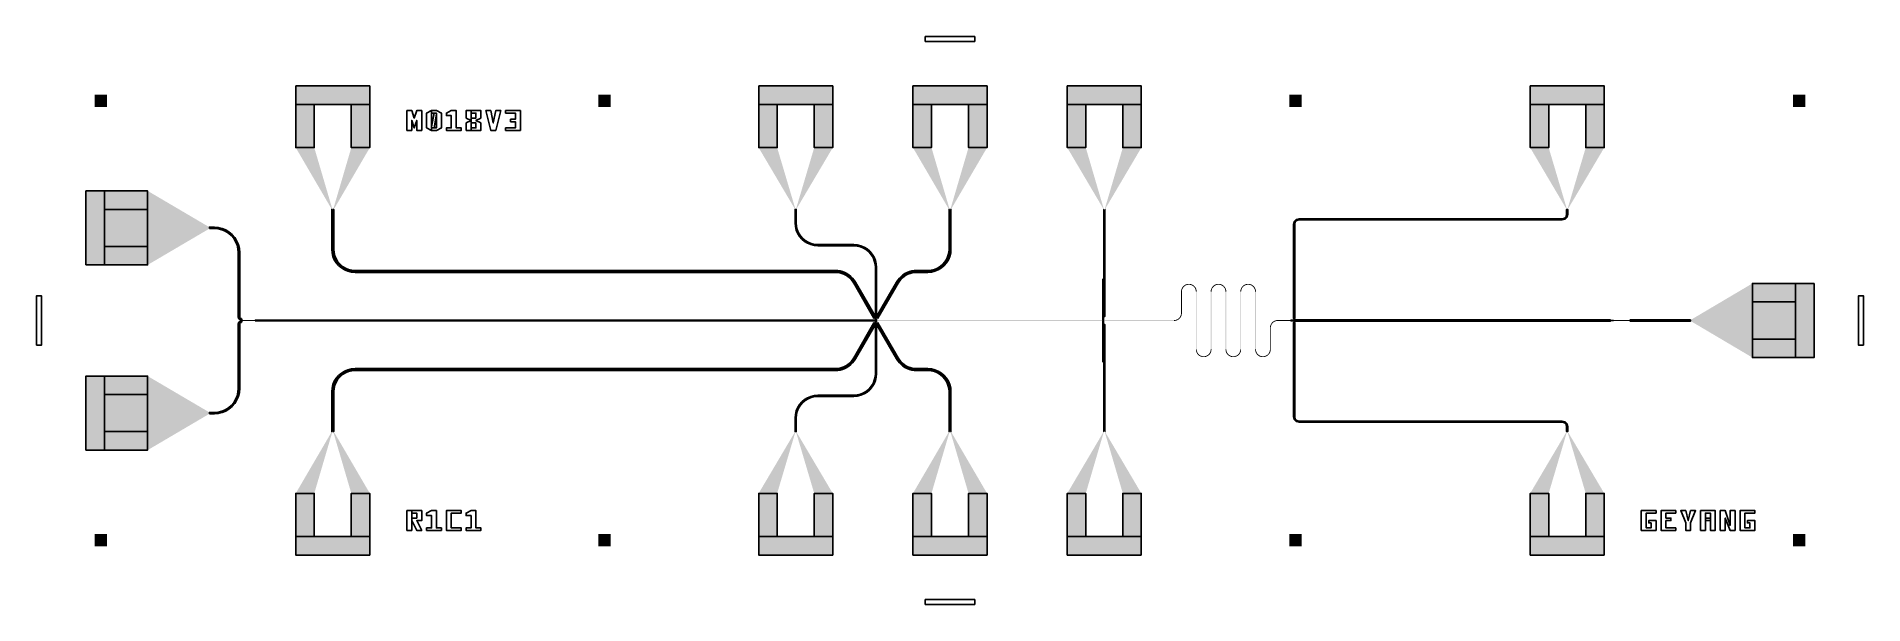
# Model space of a CAD drawing. Extents: x -200 to 7200, y -200 to 2100.
import ezdxf

# ---------------------------------------------------------------- set-up
doc = ezdxf.new("R2010")
doc.units = 0
doc.layers.add('GAP', color=1, linetype='continuous')
doc.layers.add('PIN', color=3, linetype='continuous')

# ---------------------------------------------------------------- blocks, each defined once
blk = doc.blocks.new('R1C1GAP')
for points in [[(0, 1175), (75, 1175), (75, 1475), (0, 1475), (0, 1175)], [(75, 1175), (250, 1175), (250, 1475), (75, 1475), (75, 1175)], [(500, 1322), (520, 1322), (520, 1328), (500, 1328), (500, 1322)], [(520, 1328), (536.1, 1326.7), (551.8, 1323), (566.8, 1316.8), (580.5, 1308.3), (592.8, 1297.8), (603.3, 1285.5), (611.8, 1271.8), (618, 1256.8), (621.7, 1241.1), (623, 1225), (620, 1225), (618.8, 1240.6), (615.1, 1255.9), (609.1, 1270.4), (600.9, 1283.8), (590.7, 1295.7), (578.8, 1305.9), (565.4, 1314.1), (550.9, 1320.1), (535.6, 1323.8), (520, 1325), (520, 1328)], [(520, 1325), (535.6, 1323.8), (550.9, 1320.1), (565.4, 1314.1), (578.8, 1305.9), (590.7, 1295.7), (600.9, 1283.8), (609.1, 1270.4), (615.1, 1255.9), (618.8, 1240.6), (620, 1225), (617, 1225), (615.8, 1240.2), (612.3, 1255), (606.4, 1269), (598.5, 1282), (588.6, 1293.6), (577, 1303.5), (564, 1311.4), (550, 1317.3), (535.2, 1320.8), (520, 1322), (520, 1325)], [(617, 1225), (617, 965), (623, 965), (623, 1225), (617, 1225)], [(4121.7, 1116), (4121.7, 1117.5), (4119.2, 1117.5), (4119.2, 1116), (4121.7, 1116)], [(4121.7, 951), (4121.7, 1116), (4119.2, 1116), (4119.2, 951), (4121.7, 951)], [(6925, 1100), (6750, 1100), (6750, 800), (6925, 800), (6925, 1100)], [(7000, 1100), (6925, 1100), (6925, 800), (7000, 800), (7000, 1100)], [(617, 965), (617.2, 963), (617.6, 961), (618.4, 959.1), (619.5, 957.4), (620.8, 955.8), (622.4, 954.5), (624.1, 953.4), (626, 952.6), (628, 952.2), (630, 952), (630, 955), (628.4, 955.1), (626.9, 955.5), (625.5, 956.1), (624.1, 956.9), (622.9, 957.9), (621.9, 959.1), (621.1, 960.5), (620.5, 961.9), (620.1, 963.4), (620, 965), (617, 965)], [(620, 965), (620.1, 963.4), (620.5, 961.9), (621.1, 960.5), (621.9, 959.1), (622.9, 957.9), (624.1, 956.9), (625.5, 956.1), (626.9, 955.5), (628.4, 955.1), (630, 955), (630, 958), (628.9, 958.1), (627.8, 958.3), (626.8, 958.8), (625.9, 959.3), (625.1, 960.1), (624.3, 960.9), (623.8, 961.8), (623.3, 962.8), (623.1, 963.9), (623, 965), (620, 965)], [(617, 935), (617.2, 937), (617.6, 939), (618.4, 940.9), (619.5, 942.6), (620.8, 944.2), (622.4, 945.5), (624.1, 946.6), (626, 947.4), (628, 947.8), (630, 948), (630, 945), (628.4, 944.9), (626.9, 944.5), (625.5, 943.9), (624.1, 943.1), (622.9, 942.1), (621.9, 940.9), (621.1, 939.5), (620.5, 938.1), (620.1, 936.6), (620, 935), (617, 935)], [(623, 675), (623, 935), (617, 935), (617, 675), (623, 675)], [(620, 935), (620.1, 936.6), (620.5, 938.1), (621.1, 939.5), (621.9, 940.9), (622.9, 942.1), (624.1, 943.1), (625.5, 943.9), (626.9, 944.5), (628.4, 944.9), (630, 945), (630, 942), (628.9, 941.9), (627.8, 941.7), (626.8, 941.2), (625.9, 940.7), (625.1, 939.9), (624.3, 939.1), (623.8, 938.2), (623.3, 937.2), (623.1, 936.1), (623, 935), (620, 935)], [(686, 948.2), (3198.3, 948.2), (3198.3, 951.8), (686, 951.8), (686, 948.2)], [(3198.3, 948.2), (3198.5, 948.2), (3198.5, 951.8), (3198.3, 951.8), (3198.3, 948.2)], [(3200.8, 950), (3200.7, 950.8), (3200.7, 951.6), (3200.6, 952.4), (3200.5, 953), (3200.4, 953.5), (3200.2, 953.8), (3200.1, 954), (3199.9, 954), (3199.8, 953.8), (3199.6, 953.5), (3199.5, 953), (3199.4, 952.4), (3199.3, 951.6), (3199.3, 950.8), (3199.2, 950), (3199.3, 949.2), (3199.3, 948.4), (3199.4, 947.6), (3199.5, 947), (3199.6, 946.5), (3199.8, 946.2), (3199.9, 946), (3200.1, 946), (3200.2, 946.2), (3200.4, 946.5), (3200.5, 947), (3200.6, 947.6), (3200.7, 948.4), (3200.7, 949.2), (3200.8, 950)], [(3199.5, 948.2), (3200.5, 948.2), (3200.5, 951.8), (3199.5, 951.8), (3199.5, 948.2)], [(4119.2, 949), (4119.2, 784), (4121.7, 784), (4121.7, 949), (4119.2, 949)], [(4890.6, 951.8), (4880.6, 951.8), (4880.6, 948.2), (4890.6, 948.2), (4890.6, 951.8)], [(4896.1, 951.8), (4891.6, 951.8), (4891.6, 948.2), (4896.1, 948.2), (4896.1, 951.8)], [(6175, 952.8), (4897.1, 952.8), (4897.1, 947.2), (6175, 947.2), (6175, 952.8)], [(6500, 952.2), (6255, 952.2), (6255, 947.8), (6500, 947.8), (6500, 952.2)], [(4119.2, 784), (4119.2, 782.5), (4121.7, 782.5), (4121.7, 784), (4119.2, 784)], [(0, 425), (75, 425), (75, 725), (0, 725), (0, 425)], [(75, 425), (250, 425), (250, 725), (75, 725), (75, 425)], [(520, 572), (536.1, 573.3), (551.8, 577), (566.8, 583.2), (580.5, 591.7), (592.8, 602.2), (603.3, 614.5), (611.8, 628.2), (618, 643.2), (621.7, 658.9), (623, 675), (620, 675), (618.8, 659.4), (615.1, 644.1), (609.1, 629.6), (600.9, 616.2), (590.7, 604.3), (578.8, 594.1), (565.4, 585.9), (550.9, 579.9), (535.6, 576.2), (520, 575), (520, 572)], [(520, 575), (535.6, 576.2), (550.9, 579.9), (565.4, 585.9), (578.8, 594.1), (590.7, 604.3), (600.9, 616.2), (609.1, 629.6), (615.1, 644.1), (618.8, 659.4), (620, 675), (617, 675), (615.8, 659.8), (612.3, 645), (606.4, 631), (598.5, 618), (588.6, 606.4), (577, 596.5), (564, 588.6), (550, 582.7), (535.2, 579.2), (520, 578), (520, 575)], [(500, 572), (520, 572), (520, 578), (500, 578), (500, 572)]]:
    blk.add_lwpolyline(points)
for points in [[(0, 1175), (75, 1175), (0, 1475), (75, 1475)], [(75, 1175), (250, 1175), (75, 1475), (250, 1475)], [(250, 1325), (500, 1325), (250, 1475), (500, 1328)], [(250, 1325), (500, 1325), (250, 1175), (500, 1322)], [(500, 1322), (520, 1322), (500, 1328), (520, 1328)], [(520, 1325), (520, 1328), (535.6, 1323.8), (536.1, 1326.7)], [(520, 1322), (520, 1325), (535.2, 1320.8), (535.6, 1323.8)], [(535.2, 1320.8), (535.6, 1323.8), (550, 1317.3), (550.9, 1320.1)], [(535.6, 1323.8), (536.1, 1326.7), (550.9, 1320.1), (551.8, 1323)], [(550, 1317.3), (550.9, 1320.1), (564, 1311.4), (565.4, 1314.1)], [(550.9, 1320.1), (551.8, 1323), (565.4, 1314.1), (566.8, 1316.8)], [(564, 1311.4), (565.4, 1314.1), (577, 1303.5), (578.8, 1305.9)], [(565.4, 1314.1), (566.8, 1316.8), (578.8, 1305.9), (580.5, 1308.3)], [(577, 1303.5), (578.8, 1305.9), (588.6, 1293.6), (590.7, 1295.7)], [(578.8, 1305.9), (580.5, 1308.3), (590.7, 1295.7), (592.8, 1297.8)], [(588.6, 1293.6), (590.7, 1295.7), (598.5, 1282), (600.9, 1283.8)], [(590.7, 1295.7), (592.8, 1297.8), (600.9, 1283.8), (603.3, 1285.5)], [(598.5, 1282), (600.9, 1283.8), (606.4, 1269), (609.1, 1270.4)], [(600.9, 1283.8), (603.3, 1285.5), (609.1, 1270.4), (611.8, 1271.8)], [(606.4, 1269), (609.1, 1270.4), (612.3, 1255), (615.1, 1255.9)], [(609.1, 1270.4), (611.8, 1271.8), (615.1, 1255.9), (618, 1256.8)], [(612.3, 1255), (615.1, 1255.9), (615.8, 1240.2), (618.8, 1240.6)], [(615.1, 1255.9), (618, 1256.8), (618.8, 1240.6), (621.7, 1241.1)], [(615.8, 1240.2), (618.8, 1240.6), (617, 1225), (620, 1225)], [(617, 1225), (617, 965), (623, 1225), (623, 965)], [(618.8, 1240.6), (621.7, 1241.1), (620, 1225), (623, 1225)], [(4121.7, 1116), (4121.7, 1117.5), (4119.2, 1116), (4119.2, 1117.5)], [(4121.7, 951), (4121.7, 1116), (4119.2, 951), (4119.2, 1116)], [(4436, 1070), (4436, 1070), (4435.8, 1066.7)], [(4439.5, 1069.6), (4436, 1070), (4439.3, 1066.7), (4435.8, 1066.7)], [(4435.8, 1066.7), (4435.8, 980), (4439.3, 1066.7), (4439.3, 980)], [(4436.5, 1073.3), (4436.5, 1073.3), (4436, 1070)], [(4439.9, 1072.6), (4436.5, 1073.3), (4439.5, 1069.6), (4436, 1070)], [(4437.4, 1076.5), (4437.4, 1076.5), (4436.5, 1073.3)], [(4440.7, 1075.4), (4437.4, 1076.5), (4439.9, 1072.6), (4436.5, 1073.3)], [(4438.6, 1079.6), (4438.6, 1079.6), (4437.4, 1076.5)], [(4441.8, 1078.2), (4438.6, 1079.6), (4440.7, 1075.4), (4437.4, 1076.5)], [(4440.1, 1082.6), (4440.1, 1082.6), (4438.6, 1079.6)], [(4443.1, 1080.8), (4440.1, 1082.6), (4441.8, 1078.2), (4438.6, 1079.6)], [(4439.5, 1069.6), (4439.5, 1069.6), (4439.3, 1066.7)], [(4439.9, 1072.6), (4439.9, 1072.6), (4439.5, 1069.6)], [(4440.7, 1075.4), (4440.7, 1075.4), (4439.9, 1072.6)], [(4441.9, 1085.4), (4441.9, 1085.4), (4440.1, 1082.6)], [(4444.7, 1083.3), (4441.9, 1085.4), (4443.1, 1080.8), (4440.1, 1082.6)], [(4441.8, 1078.2), (4441.8, 1078.2), (4440.7, 1075.4)], [(4443.1, 1080.8), (4443.1, 1080.8), (4441.8, 1078.2)], [(4444, 1087.9), (4444, 1087.9), (4441.9, 1085.4)], [(4446.6, 1085.6), (4444, 1087.9), (4444.7, 1083.3), (4441.9, 1085.4)], [(4444.7, 1083.3), (4444.7, 1083.3), (4443.1, 1080.8)], [(4446.3, 1090.3), (4446.3, 1090.3), (4444, 1087.9)], [(4448.7, 1087.7), (4446.3, 1090.3), (4446.6, 1085.6), (4444, 1087.9)], [(4446.6, 1085.6), (4446.6, 1085.6), (4444.7, 1083.3)], [(4448.9, 1092.4), (4448.9, 1092.4), (4446.3, 1090.3)], [(4451, 1089.5), (4448.9, 1092.4), (4448.7, 1087.7), (4446.3, 1090.3)], [(4448.7, 1087.7), (4448.7, 1087.7), (4446.6, 1085.6)], [(4451, 1089.5), (4451, 1089.5), (4448.7, 1087.7)], [(4451.7, 1094.2), (4451.7, 1094.2), (4448.9, 1092.4)], [(4453.5, 1091.2), (4451.7, 1094.2), (4451, 1089.5), (4448.9, 1092.4)], [(4453.5, 1091.2), (4453.5, 1091.2), (4451, 1089.5)], [(4454.7, 1095.7), (4454.7, 1095.7), (4451.7, 1094.2)], [(4456.1, 1092.5), (4454.7, 1095.7), (4453.5, 1091.2), (4451.7, 1094.2)], [(4456.1, 1092.5), (4456.1, 1092.5), (4453.5, 1091.2)], [(4457.8, 1096.9), (4457.8, 1096.9), (4454.7, 1095.7)], [(4458.8, 1093.6), (4457.8, 1096.9), (4456.1, 1092.5), (4454.7, 1095.7)], [(4458.8, 1093.6), (4458.8, 1093.6), (4456.1, 1092.5)], [(4461, 1097.7), (4461, 1097.7), (4457.8, 1096.9)], [(4461.7, 1094.3), (4461, 1097.7), (4458.8, 1093.6), (4457.8, 1096.9)], [(4461.7, 1094.3), (4461.7, 1094.3), (4458.8, 1093.6)], [(4464.3, 1098.3), (4464.3, 1098.3), (4461, 1097.7)], [(4464.6, 1094.8), (4464.3, 1098.3), (4461.7, 1094.3), (4461, 1097.7)], [(4464.6, 1094.8), (4464.6, 1094.8), (4461.7, 1094.3)], [(4467.6, 1098.4), (4467.6, 1098.4), (4464.3, 1098.3)], [(4467.6, 1094.9), (4467.6, 1098.4), (4464.6, 1094.8), (4464.3, 1098.3)], [(4467.6, 1094.9), (4467.6, 1094.9), (4464.6, 1094.8)], [(4470.9, 1098.3), (4470.9, 1098.3), (4467.6, 1098.4)], [(4470.5, 1094.8), (4470.9, 1098.3), (4467.6, 1094.9), (4467.6, 1098.4)], [(4470.5, 1094.8), (4470.5, 1094.8), (4467.6, 1094.9)], [(4473.4, 1094.3), (4474.2, 1097.7), (4470.5, 1094.8), (4470.9, 1098.3)], [(4473.4, 1094.3), (4473.4, 1094.3), (4470.5, 1094.8)], [(4474.2, 1097.7), (4474.2, 1097.7), (4470.9, 1098.3)], [(4476.3, 1093.6), (4477.4, 1096.9), (4473.4, 1094.3), (4474.2, 1097.7)], [(4476.3, 1093.6), (4476.3, 1093.6), (4473.4, 1094.3)], [(4477.4, 1096.9), (4477.4, 1096.9), (4474.2, 1097.7)], [(4479.1, 1092.5), (4480.5, 1095.7), (4476.3, 1093.6), (4477.4, 1096.9)], [(4479.1, 1092.5), (4479.1, 1092.5), (4476.3, 1093.6)], [(4480.5, 1095.7), (4480.5, 1095.7), (4477.4, 1096.9)], [(4481.7, 1091.2), (4483.5, 1094.2), (4479.1, 1092.5), (4480.5, 1095.7)], [(4481.7, 1091.2), (4481.7, 1091.2), (4479.1, 1092.5)], [(4483.5, 1094.2), (4483.5, 1094.2), (4480.5, 1095.7)], [(4484.2, 1089.5), (4486.2, 1092.4), (4481.7, 1091.2), (4483.5, 1094.2)], [(4484.2, 1089.5), (4484.2, 1089.5), (4481.7, 1091.2)], [(4486.2, 1092.4), (4486.2, 1092.4), (4483.5, 1094.2)], [(4486.5, 1087.7), (4488.8, 1090.3), (4484.2, 1089.5), (4486.2, 1092.4)], [(4486.5, 1087.7), (4486.5, 1087.7), (4484.2, 1089.5)], [(4488.8, 1090.3), (4488.8, 1090.3), (4486.2, 1092.4)], [(4488.6, 1085.6), (4491.2, 1087.9), (4486.5, 1087.7), (4488.8, 1090.3)], [(4488.6, 1085.6), (4488.6, 1085.6), (4486.5, 1087.7)], [(4490.4, 1083.3), (4493.3, 1085.4), (4488.6, 1085.6), (4491.2, 1087.9)], [(4490.4, 1083.3), (4490.4, 1083.3), (4488.6, 1085.6)], [(4491.2, 1087.9), (4491.2, 1087.9), (4488.8, 1090.3)], [(4492, 1080.8), (4495.1, 1082.6), (4490.4, 1083.3), (4493.3, 1085.4)], [(4492, 1080.8), (4492, 1080.8), (4490.4, 1083.3)], [(4493.3, 1085.4), (4493.3, 1085.4), (4491.2, 1087.9)], [(4493.4, 1078.2), (4496.6, 1079.6), (4492, 1080.8), (4495.1, 1082.6)], [(4493.4, 1078.2), (4493.4, 1078.2), (4492, 1080.8)], [(4495.1, 1082.6), (4495.1, 1082.6), (4493.3, 1085.4)], [(4494.4, 1075.4), (4497.8, 1076.5), (4493.4, 1078.2), (4496.6, 1079.6)], [(4494.4, 1075.4), (4494.4, 1075.4), (4493.4, 1078.2)], [(4495.2, 1072.6), (4498.6, 1073.3), (4494.4, 1075.4), (4497.8, 1076.5)], [(4495.2, 1072.6), (4495.2, 1072.6), (4494.4, 1075.4)], [(4496.6, 1079.6), (4496.6, 1079.6), (4495.1, 1082.6)], [(4495.7, 1069.6), (4499.2, 1070), (4495.2, 1072.6), (4498.6, 1073.3)], [(4495.7, 1069.6), (4495.7, 1069.6), (4495.2, 1072.6)], [(4495.8, 1066.7), (4499.3, 1066.7), (4495.7, 1069.6), (4499.2, 1070)], [(4495.8, 1066.7), (4495.8, 1066.7), (4495.7, 1069.6)], [(4499.3, 833.3), (4499.3, 1066.7), (4495.8, 833.3), (4495.8, 1066.7)], [(4497.8, 1076.5), (4497.8, 1076.5), (4496.6, 1079.6)], [(4498.6, 1073.3), (4498.6, 1073.3), (4497.8, 1076.5)], [(4499.2, 1070), (4499.2, 1070), (4498.6, 1073.3)], [(4499.3, 1066.7), (4499.3, 1066.7), (4499.2, 1070)], [(4556, 1070), (4556, 1070), (4555.8, 1066.7)], [(4559.5, 1069.6), (4556, 1070), (4559.3, 1066.7), (4555.8, 1066.7)], [(4555.8, 1066.7), (4555.8, 833.3), (4559.3, 1066.7), (4559.3, 833.3)], [(4556.5, 1073.3), (4556.5, 1073.3), (4556, 1070)], [(4559.9, 1072.6), (4556.5, 1073.3), (4559.5, 1069.6), (4556, 1070)], [(4557.4, 1076.5), (4557.4, 1076.5), (4556.5, 1073.3)], [(4560.7, 1075.4), (4557.4, 1076.5), (4559.9, 1072.6), (4556.5, 1073.3)], [(4558.6, 1079.6), (4558.6, 1079.6), (4557.4, 1076.5)], [(4561.8, 1078.2), (4558.6, 1079.6), (4560.7, 1075.4), (4557.4, 1076.5)], [(4560.1, 1082.6), (4560.1, 1082.6), (4558.6, 1079.6)], [(4563.1, 1080.8), (4560.1, 1082.6), (4561.8, 1078.2), (4558.6, 1079.6)], [(4559.5, 1069.6), (4559.5, 1069.6), (4559.3, 1066.7)], [(4559.9, 1072.6), (4559.9, 1072.6), (4559.5, 1069.6)], [(4560.7, 1075.4), (4560.7, 1075.4), (4559.9, 1072.6)], [(4561.9, 1085.4), (4561.9, 1085.4), (4560.1, 1082.6)], [(4564.7, 1083.3), (4561.9, 1085.4), (4563.1, 1080.8), (4560.1, 1082.6)], [(4561.8, 1078.2), (4561.8, 1078.2), (4560.7, 1075.4)], [(4563.1, 1080.8), (4563.1, 1080.8), (4561.8, 1078.2)], [(4564, 1087.9), (4564, 1087.9), (4561.9, 1085.4)], [(4566.6, 1085.6), (4564, 1087.9), (4564.7, 1083.3), (4561.9, 1085.4)], [(4564.7, 1083.3), (4564.7, 1083.3), (4563.1, 1080.8)], [(4566.3, 1090.3), (4566.3, 1090.3), (4564, 1087.9)], [(4568.7, 1087.7), (4566.3, 1090.3), (4566.6, 1085.6), (4564, 1087.9)], [(4566.6, 1085.6), (4566.6, 1085.6), (4564.7, 1083.3)], [(4568.9, 1092.4), (4568.9, 1092.4), (4566.3, 1090.3)], [(4571, 1089.5), (4568.9, 1092.4), (4568.7, 1087.7), (4566.3, 1090.3)], [(4568.7, 1087.7), (4568.7, 1087.7), (4566.6, 1085.6)], [(4571, 1089.5), (4571, 1089.5), (4568.7, 1087.7)], [(4571.7, 1094.2), (4571.7, 1094.2), (4568.9, 1092.4)], [(4573.5, 1091.2), (4571.7, 1094.2), (4571, 1089.5), (4568.9, 1092.4)], [(4573.5, 1091.2), (4573.5, 1091.2), (4571, 1089.5)], [(4574.7, 1095.7), (4574.7, 1095.7), (4571.7, 1094.2)], [(4576.1, 1092.5), (4574.7, 1095.7), (4573.5, 1091.2), (4571.7, 1094.2)], [(4576.1, 1092.5), (4576.1, 1092.5), (4573.5, 1091.2)], [(4577.8, 1096.9), (4577.8, 1096.9), (4574.7, 1095.7)], [(4578.8, 1093.6), (4577.8, 1096.9), (4576.1, 1092.5), (4574.7, 1095.7)], [(4578.8, 1093.6), (4578.8, 1093.6), (4576.1, 1092.5)], [(4581, 1097.7), (4581, 1097.7), (4577.8, 1096.9)], [(4581.7, 1094.3), (4581, 1097.7), (4578.8, 1093.6), (4577.8, 1096.9)], [(4581.7, 1094.3), (4581.7, 1094.3), (4578.8, 1093.6)], [(4584.3, 1098.3), (4584.3, 1098.3), (4581, 1097.7)], [(4584.6, 1094.8), (4584.3, 1098.3), (4581.7, 1094.3), (4581, 1097.7)], [(4584.6, 1094.8), (4584.6, 1094.8), (4581.7, 1094.3)], [(4587.6, 1098.4), (4587.6, 1098.4), (4584.3, 1098.3)], [(4587.6, 1094.9), (4587.6, 1098.4), (4584.6, 1094.8), (4584.3, 1098.3)], [(4587.6, 1094.9), (4587.6, 1094.9), (4584.6, 1094.8)], [(4590.9, 1098.3), (4590.9, 1098.3), (4587.6, 1098.4)], [(4590.5, 1094.8), (4590.9, 1098.3), (4587.6, 1094.9), (4587.6, 1098.4)], [(4590.5, 1094.8), (4590.5, 1094.8), (4587.6, 1094.9)], [(4593.4, 1094.3), (4594.2, 1097.7), (4590.5, 1094.8), (4590.9, 1098.3)], [(4593.4, 1094.3), (4593.4, 1094.3), (4590.5, 1094.8)], [(4594.2, 1097.7), (4594.2, 1097.7), (4590.9, 1098.3)], [(4596.3, 1093.6), (4597.4, 1096.9), (4593.4, 1094.3), (4594.2, 1097.7)], [(4596.3, 1093.6), (4596.3, 1093.6), (4593.4, 1094.3)], [(4597.4, 1096.9), (4597.4, 1096.9), (4594.2, 1097.7)], [(4599.1, 1092.5), (4600.5, 1095.7), (4596.3, 1093.6), (4597.4, 1096.9)], [(4599.1, 1092.5), (4599.1, 1092.5), (4596.3, 1093.6)], [(4600.5, 1095.7), (4600.5, 1095.7), (4597.4, 1096.9)], [(4601.7, 1091.2), (4603.5, 1094.2), (4599.1, 1092.5), (4600.5, 1095.7)], [(4601.7, 1091.2), (4601.7, 1091.2), (4599.1, 1092.5)], [(4603.5, 1094.2), (4603.5, 1094.2), (4600.5, 1095.7)], [(4604.2, 1089.5), (4606.2, 1092.4), (4601.7, 1091.2), (4603.5, 1094.2)], [(4604.2, 1089.5), (4604.2, 1089.5), (4601.7, 1091.2)], [(4606.2, 1092.4), (4606.2, 1092.4), (4603.5, 1094.2)], [(4606.5, 1087.7), (4608.8, 1090.3), (4604.2, 1089.5), (4606.2, 1092.4)], [(4606.5, 1087.7), (4606.5, 1087.7), (4604.2, 1089.5)], [(4608.8, 1090.3), (4608.8, 1090.3), (4606.2, 1092.4)], [(4608.6, 1085.6), (4611.2, 1087.9), (4606.5, 1087.7), (4608.8, 1090.3)], [(4608.6, 1085.6), (4608.6, 1085.6), (4606.5, 1087.7)], [(4610.4, 1083.3), (4613.3, 1085.4), (4608.6, 1085.6), (4611.2, 1087.9)], [(4610.4, 1083.3), (4610.4, 1083.3), (4608.6, 1085.6)], [(4611.2, 1087.9), (4611.2, 1087.9), (4608.8, 1090.3)], [(4612, 1080.8), (4615.1, 1082.6), (4610.4, 1083.3), (4613.3, 1085.4)], [(4612, 1080.8), (4612, 1080.8), (4610.4, 1083.3)], [(4613.3, 1085.4), (4613.3, 1085.4), (4611.2, 1087.9)], [(4613.4, 1078.2), (4616.6, 1079.6), (4612, 1080.8), (4615.1, 1082.6)], [(4613.4, 1078.2), (4613.4, 1078.2), (4612, 1080.8)], [(4615.1, 1082.6), (4615.1, 1082.6), (4613.3, 1085.4)], [(4614.4, 1075.4), (4617.8, 1076.5), (4613.4, 1078.2), (4616.6, 1079.6)], [(4614.4, 1075.4), (4614.4, 1075.4), (4613.4, 1078.2)], [(4615.2, 1072.6), (4618.6, 1073.3), (4614.4, 1075.4), (4617.8, 1076.5)], [(4615.2, 1072.6), (4615.2, 1072.6), (4614.4, 1075.4)], [(4616.6, 1079.6), (4616.6, 1079.6), (4615.1, 1082.6)], [(4615.7, 1069.6), (4619.2, 1070), (4615.2, 1072.6), (4618.6, 1073.3)], [(4615.7, 1069.6), (4615.7, 1069.6), (4615.2, 1072.6)], [(4615.8, 1066.7), (4619.3, 1066.7), (4615.7, 1069.6), (4619.2, 1070)], [(4615.8, 1066.7), (4615.8, 1066.7), (4615.7, 1069.6)], [(4619.3, 833.3), (4619.3, 1066.7), (4615.8, 833.3), (4615.8, 1066.7)], [(4617.8, 1076.5), (4617.8, 1076.5), (4616.6, 1079.6)], [(4618.6, 1073.3), (4618.6, 1073.3), (4617.8, 1076.5)], [(4619.2, 1070), (4619.2, 1070), (4618.6, 1073.3)], [(4619.3, 1066.7), (4619.3, 1066.7), (4619.2, 1070)], [(4676, 1070), (4676, 1070), (4675.8, 1066.7)], [(4679.5, 1069.6), (4676, 1070), (4679.3, 1066.7), (4675.8, 1066.7)], [(4675.8, 1066.7), (4675.8, 833.3), (4679.3, 1066.7), (4679.3, 833.3)], [(4676.5, 1073.3), (4676.5, 1073.3), (4676, 1070)], [(4679.9, 1072.6), (4676.5, 1073.3), (4679.5, 1069.6), (4676, 1070)], [(4677.4, 1076.5), (4677.4, 1076.5), (4676.5, 1073.3)], [(4680.7, 1075.4), (4677.4, 1076.5), (4679.9, 1072.6), (4676.5, 1073.3)], [(4678.6, 1079.6), (4678.6, 1079.6), (4677.4, 1076.5)], [(4681.8, 1078.2), (4678.6, 1079.6), (4680.7, 1075.4), (4677.4, 1076.5)], [(4680.1, 1082.6), (4680.1, 1082.6), (4678.6, 1079.6)], [(4683.1, 1080.8), (4680.1, 1082.6), (4681.8, 1078.2), (4678.6, 1079.6)], [(4679.5, 1069.6), (4679.5, 1069.6), (4679.3, 1066.7)], [(4679.9, 1072.6), (4679.9, 1072.6), (4679.5, 1069.6)], [(4680.7, 1075.4), (4680.7, 1075.4), (4679.9, 1072.6)], [(4681.9, 1085.4), (4681.9, 1085.4), (4680.1, 1082.6)], [(4684.7, 1083.3), (4681.9, 1085.4), (4683.1, 1080.8), (4680.1, 1082.6)], [(4681.8, 1078.2), (4681.8, 1078.2), (4680.7, 1075.4)], [(4683.1, 1080.8), (4683.1, 1080.8), (4681.8, 1078.2)], [(4684, 1087.9), (4684, 1087.9), (4681.9, 1085.4)], [(4686.6, 1085.6), (4684, 1087.9), (4684.7, 1083.3), (4681.9, 1085.4)], [(4684.7, 1083.3), (4684.7, 1083.3), (4683.1, 1080.8)], [(4686.3, 1090.3), (4686.3, 1090.3), (4684, 1087.9)], [(4688.7, 1087.7), (4686.3, 1090.3), (4686.6, 1085.6), (4684, 1087.9)], [(4686.6, 1085.6), (4686.6, 1085.6), (4684.7, 1083.3)], [(4688.9, 1092.4), (4688.9, 1092.4), (4686.3, 1090.3)], [(4691, 1089.5), (4688.9, 1092.4), (4688.7, 1087.7), (4686.3, 1090.3)], [(4688.7, 1087.7), (4688.7, 1087.7), (4686.6, 1085.6)], [(4691, 1089.5), (4691, 1089.5), (4688.7, 1087.7)], [(4691.7, 1094.2), (4691.7, 1094.2), (4688.9, 1092.4)], [(4693.5, 1091.2), (4691.7, 1094.2), (4691, 1089.5), (4688.9, 1092.4)], [(4693.5, 1091.2), (4693.5, 1091.2), (4691, 1089.5)], [(4694.7, 1095.7), (4694.7, 1095.7), (4691.7, 1094.2)], [(4696.1, 1092.5), (4694.7, 1095.7), (4693.5, 1091.2), (4691.7, 1094.2)], [(4696.1, 1092.5), (4696.1, 1092.5), (4693.5, 1091.2)], [(4697.8, 1096.9), (4697.8, 1096.9), (4694.7, 1095.7)], [(4698.8, 1093.6), (4697.8, 1096.9), (4696.1, 1092.5), (4694.7, 1095.7)], [(4698.8, 1093.6), (4698.8, 1093.6), (4696.1, 1092.5)], [(4701, 1097.7), (4701, 1097.7), (4697.8, 1096.9)], [(4701.7, 1094.3), (4701, 1097.7), (4698.8, 1093.6), (4697.8, 1096.9)], [(4701.7, 1094.3), (4701.7, 1094.3), (4698.8, 1093.6)], [(4704.3, 1098.3), (4704.3, 1098.3), (4701, 1097.7)], [(4704.6, 1094.8), (4704.3, 1098.3), (4701.7, 1094.3), (4701, 1097.7)], [(4704.6, 1094.8), (4704.6, 1094.8), (4701.7, 1094.3)], [(4707.6, 1098.4), (4707.6, 1098.4), (4704.3, 1098.3)], [(4707.6, 1094.9), (4707.6, 1098.4), (4704.6, 1094.8), (4704.3, 1098.3)], [(4707.6, 1094.9), (4707.6, 1094.9), (4704.6, 1094.8)], [(4710.9, 1098.3), (4710.9, 1098.3), (4707.6, 1098.4)], [(4710.5, 1094.8), (4710.9, 1098.3), (4707.6, 1094.9), (4707.6, 1098.4)], [(4710.5, 1094.8), (4710.5, 1094.8), (4707.6, 1094.9)], [(4713.4, 1094.3), (4714.2, 1097.7), (4710.5, 1094.8), (4710.9, 1098.3)], [(4713.4, 1094.3), (4713.4, 1094.3), (4710.5, 1094.8)], [(4714.2, 1097.7), (4714.2, 1097.7), (4710.9, 1098.3)], [(4716.3, 1093.6), (4717.4, 1096.9), (4713.4, 1094.3), (4714.2, 1097.7)], [(4716.3, 1093.6), (4716.3, 1093.6), (4713.4, 1094.3)], [(4717.4, 1096.9), (4717.4, 1096.9), (4714.2, 1097.7)], [(4719.1, 1092.5), (4720.5, 1095.7), (4716.3, 1093.6), (4717.4, 1096.9)], [(4719.1, 1092.5), (4719.1, 1092.5), (4716.3, 1093.6)], [(4720.5, 1095.7), (4720.5, 1095.7), (4717.4, 1096.9)], [(4721.7, 1091.2), (4723.5, 1094.2), (4719.1, 1092.5), (4720.5, 1095.7)], [(4721.7, 1091.2), (4721.7, 1091.2), (4719.1, 1092.5)], [(4723.5, 1094.2), (4723.5, 1094.2), (4720.5, 1095.7)], [(4724.2, 1089.5), (4726.2, 1092.4), (4721.7, 1091.2), (4723.5, 1094.2)], [(4724.2, 1089.5), (4724.2, 1089.5), (4721.7, 1091.2)], [(4726.2, 1092.4), (4726.2, 1092.4), (4723.5, 1094.2)], [(4726.5, 1087.7), (4728.8, 1090.3), (4724.2, 1089.5), (4726.2, 1092.4)], [(4726.5, 1087.7), (4726.5, 1087.7), (4724.2, 1089.5)], [(4728.8, 1090.3), (4728.8, 1090.3), (4726.2, 1092.4)], [(4728.6, 1085.6), (4731.2, 1087.9), (4726.5, 1087.7), (4728.8, 1090.3)], [(4728.6, 1085.6), (4728.6, 1085.6), (4726.5, 1087.7)], [(4730.4, 1083.3), (4733.3, 1085.4), (4728.6, 1085.6), (4731.2, 1087.9)], [(4730.4, 1083.3), (4730.4, 1083.3), (4728.6, 1085.6)], [(4731.2, 1087.9), (4731.2, 1087.9), (4728.8, 1090.3)], [(4732, 1080.8), (4735.1, 1082.6), (4730.4, 1083.3), (4733.3, 1085.4)], [(4732, 1080.8), (4732, 1080.8), (4730.4, 1083.3)], [(4733.3, 1085.4), (4733.3, 1085.4), (4731.2, 1087.9)], [(4733.4, 1078.2), (4736.6, 1079.6), (4732, 1080.8), (4735.1, 1082.6)], [(4733.4, 1078.2), (4733.4, 1078.2), (4732, 1080.8)], [(4735.1, 1082.6), (4735.1, 1082.6), (4733.3, 1085.4)], [(4734.4, 1075.4), (4737.8, 1076.5), (4733.4, 1078.2), (4736.6, 1079.6)], [(4734.4, 1075.4), (4734.4, 1075.4), (4733.4, 1078.2)], [(4735.2, 1072.6), (4738.6, 1073.3), (4734.4, 1075.4), (4737.8, 1076.5)], [(4735.2, 1072.6), (4735.2, 1072.6), (4734.4, 1075.4)], [(4736.6, 1079.6), (4736.6, 1079.6), (4735.1, 1082.6)], [(4735.7, 1069.6), (4739.2, 1070), (4735.2, 1072.6), (4738.6, 1073.3)], [(4735.7, 1069.6), (4735.7, 1069.6), (4735.2, 1072.6)], [(4735.8, 1066.7), (4739.3, 1066.7), (4735.7, 1069.6), (4739.2, 1070)], [(4735.8, 1066.7), (4735.8, 1066.7), (4735.7, 1069.6)], [(4739.3, 833.3), (4739.3, 1066.7), (4735.8, 833.3), (4735.8, 1066.7)], [(4737.8, 1076.5), (4737.8, 1076.5), (4736.6, 1079.6)], [(4738.6, 1073.3), (4738.6, 1073.3), (4737.8, 1076.5)], [(4739.2, 1070), (4739.2, 1070), (4738.6, 1073.3)], [(4739.3, 1066.7), (4739.3, 1066.7), (4739.2, 1070)], [(6750, 950), (6500, 950), (6750, 1100), (6500, 952.2)], [(6925, 1100), (6750, 1100), (6925, 800), (6750, 800)], [(7000, 1100), (6925, 1100), (7000, 800), (6925, 800)], [(620, 965), (617, 965), (620.1, 963.4), (617.2, 963)], [(620.1, 963.4), (617.2, 963), (620.5, 961.9), (617.6, 961)], [(623, 965), (620, 965), (623.1, 963.9), (620.1, 963.4)], [(623.1, 963.9), (620.1, 963.4), (623.3, 962.8), (620.5, 961.9)], [(623.3, 962.8), (620.5, 961.9), (623.8, 961.8), (621.1, 960.5)], [(4429.5, 962.2), (4429.5, 962.2), (4428.6, 961.1)], [(4429.5, 962.2), (4432.3, 960), (4428.6, 961.1), (4431.2, 958.8)], [(4430.4, 963.4), (4430.4, 963.4), (4429.5, 962.2)], [(4430.4, 963.4), (4433.3, 961.3), (4429.5, 962.2), (4432.3, 960)], [(4431.3, 964.6), (4431.3, 964.6), (4430.4, 963.4)], [(4431.3, 964.6), (4434.2, 962.7), (4430.4, 963.4), (4433.3, 961.3)], [(4432, 965.9), (4432, 965.9), (4431.3, 964.6)], [(4432, 965.9), (4435.1, 964.1), (4431.3, 964.6), (4434.2, 962.7)], [(4432.7, 967.2), (4432.7, 967.2), (4432, 965.9)], [(4432.7, 967.2), (4435.9, 965.6), (4432, 965.9), (4435.1, 964.1)], [(4433.4, 968.5), (4433.4, 968.5), (4432.7, 967.2)], [(4433.4, 968.5), (4436.6, 967.1), (4432.7, 967.2), (4435.9, 965.6)], [(4434.2, 962.7), (4434.2, 962.7), (4433.3, 961.3)], [(4433.9, 969.9), (4433.9, 969.9), (4433.4, 968.5)], [(4433.9, 969.9), (4437.2, 968.6), (4433.4, 968.5), (4436.6, 967.1)], [(4434.4, 971.3), (4434.4, 971.3), (4433.9, 969.9)], [(4434.4, 971.3), (4437.8, 970.2), (4433.9, 969.9), (4437.2, 968.6)], [(4435.1, 964.1), (4435.1, 964.1), (4434.2, 962.7)], [(4434.9, 972.7), (4434.9, 972.7), (4434.4, 971.3)], [(4434.9, 972.7), (4438.2, 971.8), (4434.4, 971.3), (4437.8, 970.2)], [(4435.2, 974.1), (4435.2, 974.1), (4434.9, 972.7)], [(4435.2, 974.1), (4438.6, 973.4), (4434.9, 972.7), (4438.2, 971.8)], [(4435.9, 965.6), (4435.9, 965.6), (4435.1, 964.1)], [(4435.5, 975.6), (4435.5, 975.6), (4435.2, 974.1)], [(4435.5, 975.6), (4438.9, 975), (4435.2, 974.1), (4438.6, 973.4)], [(4435.7, 977), (4435.7, 977), (4435.5, 975.6)], [(4435.7, 977), (4439.2, 976.7), (4435.5, 975.6), (4438.9, 975)], [(4435.8, 978.5), (4435.8, 978.5), (4435.7, 977)], [(4435.8, 978.5), (4439.3, 978.3), (4435.7, 977), (4439.2, 976.7)], [(4435.8, 980), (4435.8, 980), (4435.8, 978.5)], [(4435.8, 980), (4439.3, 980), (4435.8, 978.5), (4439.3, 978.3)], [(4436.6, 967.1), (4436.6, 967.1), (4435.9, 965.6)], [(4437.2, 968.6), (4437.2, 968.6), (4436.6, 967.1)], [(4437.8, 970.2), (4437.8, 970.2), (4437.2, 968.6)], [(4438.2, 971.8), (4438.2, 971.8), (4437.8, 970.2)], [(4438.6, 973.4), (4438.6, 973.4), (4438.2, 971.8)], [(4438.9, 975), (4438.9, 975), (4438.6, 973.4)], [(4439.2, 976.7), (4439.2, 976.7), (4438.9, 975)], [(4439.3, 978.3), (4439.3, 978.3), (4439.2, 976.7)], [(4439.3, 980), (4439.3, 980), (4439.3, 978.3)], [(620, 935), (617, 935), (620.1, 936.6), (617.2, 937)], [(623, 675), (623, 935), (617, 675), (617, 935)], [(620.1, 936.6), (617.2, 937), (620.5, 938.1), (617.6, 939)], [(620.5, 961.9), (617.6, 961), (621.1, 960.5), (618.4, 959.1)], [(620.5, 938.1), (617.6, 939), (621.1, 939.5), (618.4, 940.9)], [(621.1, 960.5), (618.4, 959.1), (621.9, 959.1), (619.5, 957.4)], [(621.1, 939.5), (618.4, 940.9), (621.9, 940.9), (619.5, 942.6)], [(621.9, 959.1), (619.5, 957.4), (622.9, 957.9), (620.8, 955.8)], [(621.9, 940.9), (619.5, 942.6), (622.9, 942.1), (620.8, 944.2)], [(623, 935), (620, 935), (623.1, 936.1), (620.1, 936.6)], [(623.1, 936.1), (620.1, 936.6), (623.3, 937.2), (620.5, 938.1)], [(623.3, 937.2), (620.5, 938.1), (623.8, 938.2), (621.1, 939.5)], [(622.9, 957.9), (620.8, 955.8), (624.1, 956.9), (622.4, 954.5)], [(622.9, 942.1), (620.8, 944.2), (624.1, 943.1), (622.4, 945.5)], [(623.8, 961.8), (621.1, 960.5), (624.3, 960.9), (621.9, 959.1)], [(623.8, 938.2), (621.1, 939.5), (624.3, 939.1), (621.9, 940.9)], [(624.3, 960.9), (621.9, 959.1), (625.1, 960.1), (622.9, 957.9)], [(624.3, 939.1), (621.9, 940.9), (625.1, 939.9), (622.9, 942.1)], [(624.1, 956.9), (622.4, 954.5), (625.5, 956.1), (624.1, 953.4)], [(624.1, 943.1), (622.4, 945.5), (625.5, 943.9), (624.1, 946.6)], [(625.1, 960.1), (622.9, 957.9), (625.9, 959.3), (624.1, 956.9)], [(625.1, 939.9), (622.9, 942.1), (625.9, 940.7), (624.1, 943.1)], [(625.9, 959.3), (624.1, 956.9), (626.8, 958.8), (625.5, 956.1)], [(625.5, 956.1), (624.1, 953.4), (626.9, 955.5), (626, 952.6)], [(625.5, 943.9), (624.1, 946.6), (626.9, 944.5), (626, 947.4)], [(625.9, 940.7), (624.1, 943.1), (626.8, 941.2), (625.5, 943.9)], [(626.8, 958.8), (625.5, 956.1), (627.8, 958.3), (626.9, 955.5)], [(626.8, 941.2), (625.5, 943.9), (627.8, 941.7), (626.9, 944.5)], [(626.9, 955.5), (626, 952.6), (628.4, 955.1), (628, 952.2)], [(626.9, 944.5), (626, 947.4), (628.4, 944.9), (628, 947.8)], [(627.8, 958.3), (626.9, 955.5), (628.9, 958.1), (628.4, 955.1)], [(627.8, 941.7), (626.9, 944.5), (628.9, 941.9), (628.4, 944.9)], [(628.4, 955.1), (628, 952.2), (630, 955), (630, 952)], [(628.4, 944.9), (628, 947.8), (630, 945), (630, 948)], [(628.9, 958.1), (628.4, 955.1), (630, 958), (630, 955)], [(628.9, 941.9), (628.4, 944.9), (630, 942), (630, 945)], [(630, 958), (636, 952.7), (630, 958), (636, 952.7)], [(630, 942), (636, 947.3), (630, 958), (636, 952.7)], [(630, 942), (636, 947.3), (630, 942), (636, 947.3)], [(636, 950), (686, 950), (636, 952.7), (686, 951.8)], [(636, 950), (686, 950), (636, 947.3), (686, 948.2)], [(686, 948.2), (3198.3, 948.2), (686, 951.8), (3198.3, 951.8)], [(3198.3, 948.2), (3198.5, 948.2), (3198.3, 951.8), (3198.5, 951.8)], [(3198.5, 950), (3199.5, 950), (3198.5, 951.8), (3199.5, 951.8)], [(3198.5, 950), (3199.5, 950), (3198.5, 948.2), (3199.5, 948.2)], [(3199.5, 948.2), (3200.5, 948.2), (3199.5, 951.8), (3200.5, 951.8)], [(3200.5, 950), (3201.5, 950), (3200.5, 951.8), (3201.5, 951.8)], [(3200.5, 950), (3201.5, 950), (3200.5, 948.2), (3201.5, 948.2)], [(3201.5, 948.2), (3201.8, 948.2), (3201.5, 951.8), (3201.8, 951.8)], [(4407.6, 951.8), (3201.8, 951.8), (4407.6, 948.2), (3201.8, 948.2)], [(4119.2, 949), (4119.2, 784), (4121.7, 949), (4121.7, 784)], [(4409.1, 951.8), (4409.1, 951.8), (4407.6, 951.8)], [(4409.1, 951.8), (4409.2, 948.3), (4407.6, 951.8), (4407.6, 948.2)], [(4409.2, 948.3), (4409.2, 948.3), (4407.6, 948.2)], [(4410.5, 951.9), (4410.5, 951.9), (4409.1, 951.8)], [(4410.5, 951.9), (4410.9, 948.4), (4409.1, 951.8), (4409.2, 948.3)], [(4410.9, 948.4), (4410.9, 948.4), (4409.2, 948.3)], [(4412, 952.1), (4412, 952.1), (4410.5, 951.9)], [(4412, 952.1), (4412.5, 948.6), (4410.5, 951.9), (4410.9, 948.4)], [(4412.5, 948.6), (4412.5, 948.6), (4410.9, 948.4)], [(4413.4, 952.4), (4413.4, 952.4), (4412, 952.1)], [(4413.4, 952.4), (4414.2, 948.9), (4412, 952.1), (4412.5, 948.6)], [(4414.2, 948.9), (4414.2, 948.9), (4412.5, 948.6)], [(4414.9, 952.7), (4414.9, 952.7), (4413.4, 952.4)], [(4414.9, 952.7), (4415.8, 949.3), (4413.4, 952.4), (4414.2, 948.9)], [(4415.8, 949.3), (4415.8, 949.3), (4414.2, 948.9)], [(4416.3, 953.1), (4416.3, 953.1), (4414.9, 952.7)], [(4416.3, 953.1), (4417.4, 949.8), (4414.9, 952.7), (4415.8, 949.3)], [(4417.4, 949.8), (4417.4, 949.8), (4415.8, 949.3)], [(4417.7, 953.6), (4417.7, 953.6), (4416.3, 953.1)], [(4417.7, 953.6), (4419, 950.4), (4416.3, 953.1), (4417.4, 949.8)], [(4419, 950.4), (4419, 950.4), (4417.4, 949.8)], [(4419.1, 954.2), (4419.1, 954.2), (4417.7, 953.6)], [(4419.1, 954.2), (4420.5, 951), (4417.7, 953.6), (4419, 950.4)], [(4420.5, 951), (4420.5, 951), (4419, 950.4)], [(4420.4, 954.8), (4420.4, 954.8), (4419.1, 954.2)], [(4420.4, 954.8), (4422, 951.7), (4419.1, 954.2), (4420.5, 951)], [(4421.7, 955.5), (4421.7, 955.5), (4420.4, 954.8)], [(4421.7, 955.5), (4423.5, 952.5), (4420.4, 954.8), (4422, 951.7)], [(4422, 951.7), (4422, 951.7), (4420.5, 951)], [(4423, 956.3), (4423, 956.3), (4421.7, 955.5)], [(4423, 956.3), (4424.9, 953.4), (4421.7, 955.5), (4423.5, 952.5)], [(4423.5, 952.5), (4423.5, 952.5), (4422, 951.7)], [(4424.2, 957.1), (4424.2, 957.1), (4423, 956.3)], [(4424.2, 957.1), (4426.2, 954.3), (4423, 956.3), (4424.9, 953.4)], [(4424.9, 953.4), (4424.9, 953.4), (4423.5, 952.5)], [(4425.4, 958), (4425.4, 958), (4424.2, 957.1)], [(4425.4, 958), (4427.6, 955.3), (4424.2, 957.1), (4426.2, 954.3)], [(4426.2, 954.3), (4426.2, 954.3), (4424.9, 953.4)], [(4426.5, 959), (4426.5, 959), (4425.4, 958)], [(4426.5, 959), (4428.8, 956.4), (4425.4, 958), (4427.6, 955.3)], [(4427.6, 955.3), (4427.6, 955.3), (4426.2, 954.3)], [(4427.6, 960), (4427.6, 960), (4426.5, 959)], [(4427.6, 960), (4430, 957.5), (4426.5, 959), (4428.8, 956.4)], [(4428.6, 961.1), (4428.6, 961.1), (4427.6, 960)], [(4428.6, 961.1), (4431.2, 958.8), (4427.6, 960), (4430, 957.5)], [(4428.8, 956.4), (4428.8, 956.4), (4427.6, 955.3)], [(4430, 957.5), (4430, 957.5), (4428.8, 956.4)], [(4431.2, 958.8), (4431.2, 958.8), (4430, 957.5)], [(4432.3, 960), (4432.3, 960), (4431.2, 958.8)], [(4433.3, 961.3), (4433.3, 961.3), (4432.3, 960)], [(4795.9, 921.7), (4795.9, 921.7), (4795.8, 920)], [(4799.4, 921.5), (4795.9, 921.7), (4799.3, 920), (4795.8, 920)], [(4795.8, 920), (4795.8, 833.3), (4799.3, 920), (4799.3, 833.3)], [(4796, 923.3), (4796, 923.3), (4795.9, 921.7)], [(4799.5, 923), (4796, 923.3), (4799.4, 921.5), (4795.9, 921.7)], [(4796.2, 925), (4796.2, 925), (4796, 923.3)], [(4799.7, 924.4), (4796.2, 925), (4799.5, 923), (4796, 923.3)], [(4796.5, 926.6), (4796.5, 926.6), (4796.2, 925)], [(4799.9, 925.9), (4796.5, 926.6), (4799.7, 924.4), (4796.2, 925)], [(4796.9, 928.2), (4796.9, 928.2), (4796.5, 926.6)], [(4800.3, 927.3), (4796.9, 928.2), (4799.9, 925.9), (4796.5, 926.6)], [(4797.4, 929.8), (4797.4, 929.8), (4796.9, 928.2)], [(4800.7, 928.7), (4797.4, 929.8), (4800.3, 927.3), (4796.9, 928.2)], [(4797.9, 931.4), (4797.9, 931.4), (4797.4, 929.8)], [(4801.2, 930.1), (4797.9, 931.4), (4800.7, 928.7), (4797.4, 929.8)], [(4798.6, 932.9), (4798.6, 932.9), (4797.9, 931.4)], [(4801.8, 931.5), (4798.6, 932.9), (4801.2, 930.1), (4797.9, 931.4)], [(4799.3, 934.4), (4799.3, 934.4), (4798.6, 932.9)], [(4802.4, 932.8), (4799.3, 934.4), (4801.8, 931.5), (4798.6, 932.9)], [(4800.1, 935.9), (4800.1, 935.9), (4799.3, 934.4)], [(4803.1, 934.1), (4800.1, 935.9), (4802.4, 932.8), (4799.3, 934.4)], [(4799.4, 921.5), (4799.4, 921.5), (4799.3, 920)], [(4799.5, 923), (4799.5, 923), (4799.4, 921.5)], [(4799.7, 924.4), (4799.7, 924.4), (4799.5, 923)], [(4799.9, 925.9), (4799.9, 925.9), (4799.7, 924.4)], [(4800.3, 927.3), (4800.3, 927.3), (4799.9, 925.9)], [(4800.9, 937.3), (4800.9, 937.3), (4800.1, 935.9)], [(4803.9, 935.4), (4800.9, 937.3), (4803.1, 934.1), (4800.1, 935.9)], [(4800.7, 928.7), (4800.7, 928.7), (4800.3, 927.3)], [(4801.2, 930.1), (4801.2, 930.1), (4800.7, 928.7)], [(4801.9, 938.7), (4801.9, 938.7), (4800.9, 937.3)], [(4804.7, 936.6), (4801.9, 938.7), (4803.9, 935.4), (4800.9, 937.3)], [(4801.8, 931.5), (4801.8, 931.5), (4801.2, 930.1)], [(4802.4, 932.8), (4802.4, 932.8), (4801.8, 931.5)], [(4802.9, 940), (4802.9, 940), (4801.9, 938.7)], [(4805.6, 937.8), (4802.9, 940), (4804.7, 936.6), (4801.9, 938.7)], [(4803.1, 934.1), (4803.1, 934.1), (4802.4, 932.8)], [(4804, 941.2), (4804, 941.2), (4802.9, 940)], [(4806.6, 938.9), (4804, 941.2), (4805.6, 937.8), (4802.9, 940)], [(4803.9, 935.4), (4803.9, 935.4), (4803.1, 934.1)], [(4804.7, 936.6), (4804.7, 936.6), (4803.9, 935.4)], [(4805.1, 942.5), (4805.1, 942.5), (4804, 941.2)], [(4807.6, 940), (4805.1, 942.5), (4806.6, 938.9), (4804, 941.2)], [(4805.6, 937.8), (4805.6, 937.8), (4804.7, 936.6)], [(4806.3, 943.6), (4806.3, 943.6), (4805.1, 942.5)], [(4808.7, 941), (4806.3, 943.6), (4807.6, 940), (4805.1, 942.5)], [(4806.6, 938.9), (4806.6, 938.9), (4805.6, 937.8)], [(4807.6, 944.7), (4807.6, 944.7), (4806.3, 943.6)], [(4809.8, 942), (4807.6, 944.7), (4808.7, 941), (4806.3, 943.6)], [(4807.6, 940), (4807.6, 940), (4806.6, 938.9)], [(4808.9, 945.7), (4808.9, 945.7), (4807.6, 944.7)], [(4811, 942.9), (4808.9, 945.7), (4809.8, 942), (4807.6, 944.7)], [(4808.7, 941), (4808.7, 941), (4807.6, 940)], [(4809.8, 942), (4809.8, 942), (4808.7, 941)], [(4810.3, 946.6), (4810.3, 946.6), (4808.9, 945.7)], [(4812.2, 943.7), (4810.3, 946.6), (4811, 942.9), (4808.9, 945.7)], [(4811, 942.9), (4811, 942.9), (4809.8, 942)], [(4811.7, 947.5), (4811.7, 947.5), (4810.3, 946.6)], [(4813.5, 944.5), (4811.7, 947.5), (4812.2, 943.7), (4810.3, 946.6)], [(4812.2, 943.7), (4812.2, 943.7), (4811, 942.9)], [(4813.2, 948.3), (4813.2, 948.3), (4811.7, 947.5)], [(4814.8, 945.2), (4813.2, 948.3), (4813.5, 944.5), (4811.7, 947.5)], [(4813.5, 944.5), (4813.5, 944.5), (4812.2, 943.7)], [(4814.7, 949), (4814.7, 949), (4813.2, 948.3)], [(4816.1, 945.8), (4814.7, 949), (4814.8, 945.2), (4813.2, 948.3)], [(4814.8, 945.2), (4814.8, 945.2), (4813.5, 944.5)], [(4816.2, 949.6), (4816.2, 949.6), (4814.7, 949)], [(4817.5, 946.4), (4816.2, 949.6), (4816.1, 945.8), (4814.7, 949)], [(4816.1, 945.8), (4816.1, 945.8), (4814.8, 945.2)], [(4817.5, 946.4), (4817.5, 946.4), (4816.1, 945.8)], [(4817.8, 950.2), (4817.8, 950.2), (4816.2, 949.6)], [(4818.8, 946.9), (4817.8, 950.2), (4817.5, 946.4), (4816.2, 949.6)], [(4818.8, 946.9), (4818.8, 946.9), (4817.5, 946.4)], [(4819.4, 950.7), (4819.4, 950.7), (4817.8, 950.2)], [(4820.3, 947.3), (4819.4, 950.7), (4818.8, 946.9), (4817.8, 950.2)], [(4820.3, 947.3), (4820.3, 947.3), (4818.8, 946.9)], [(4821, 951.1), (4821, 951.1), (4819.4, 950.7)], [(4821.7, 947.6), (4821, 951.1), (4820.3, 947.3), (4819.4, 950.7)], [(4821.7, 947.6), (4821.7, 947.6), (4820.3, 947.3)], [(4822.6, 951.4), (4822.6, 951.4), (4821, 951.1)], [(4823.2, 947.9), (4822.6, 951.4), (4821.7, 947.6), (4821, 951.1)], [(4823.2, 947.9), (4823.2, 947.9), (4821.7, 947.6)], [(4824.3, 951.6), (4824.3, 951.6), (4822.6, 951.4)], [(4824.6, 948.1), (4824.3, 951.6), (4823.2, 947.9), (4822.6, 951.4)], [(4824.6, 948.1), (4824.6, 948.1), (4823.2, 947.9)], [(4825.9, 951.7), (4825.9, 951.7), (4824.3, 951.6)], [(4826.1, 948.2), (4825.9, 951.7), (4824.6, 948.1), (4824.3, 951.6)], [(4826.1, 948.2), (4826.1, 948.2), (4824.6, 948.1)], [(4827.6, 951.8), (4827.6, 951.8), (4825.9, 951.7)], [(4827.6, 948.2), (4827.6, 951.8), (4826.1, 948.2), (4825.9, 951.7)], [(4827.6, 948.2), (4827.6, 948.2), (4826.1, 948.2)], [(4877.6, 951.8), (4827.6, 951.8), (4877.6, 948.2), (4827.6, 948.2)], [(4880.6, 950), (4877.6, 950), (4880.6, 951.8), (4877.6, 951.8)], [(4880.6, 950), (4877.6, 950), (4880.6, 948.2), (4877.6, 948.2)], [(4890.6, 951.8), (4880.6, 951.8), (4890.6, 948.2), (4880.6, 948.2)], [(4891.6, 950), (4890.6, 950), (4891.6, 951.8), (4890.6, 951.8)], [(4891.6, 950), (4890.6, 950), (4891.6, 948.2), (4890.6, 948.2)], [(4896.1, 951.8), (4891.6, 951.8), (4896.1, 948.2), (4891.6, 948.2)], [(4897.1, 950), (4896.1, 950), (4897.1, 952.8), (4896.1, 951.8)], [(4897.1, 950), (4896.1, 950), (4897.1, 947.2), (4896.1, 948.2)], [(6175, 952.8), (4897.1, 952.8), (6175, 947.2), (4897.1, 947.2)], [(6255, 950), (6175, 950), (6255, 952.2), (6175, 952.8)], [(6255, 950), (6175, 950), (6255, 947.8), (6175, 947.2)], [(6500, 952.2), (6255, 952.2), (6500, 947.8), (6255, 947.8)], [(6750, 950), (6500, 950), (6750, 800), (6500, 947.8)], [(4496, 830), (4496, 830), (4495.8, 833.3)], [(4499.5, 830.4), (4496, 830), (4499.3, 833.3), (4495.8, 833.3)], [(4499.9, 827.4), (4496.5, 826.7), (4499.5, 830.4), (4496, 830)], [(4496.5, 826.7), (4496.5, 826.7), (4496, 830)], [(4500.7, 824.6), (4497.4, 823.5), (4499.9, 827.4), (4496.5, 826.7)], [(4497.4, 823.5), (4497.4, 823.5), (4496.5, 826.7)], [(4501.8, 821.8), (4498.6, 820.4), (4500.7, 824.6), (4497.4, 823.5)], [(4498.6, 820.4), (4498.6, 820.4), (4497.4, 823.5)], [(4503.1, 819.2), (4500.1, 817.4), (4501.8, 821.8), (4498.6, 820.4)], [(4500.1, 817.4), (4500.1, 817.4), (4498.6, 820.4)], [(4499.5, 830.4), (4499.5, 830.4), (4499.3, 833.3)], [(4499.9, 827.4), (4499.9, 827.4), (4499.5, 830.4)], [(4500.7, 824.6), (4500.7, 824.6), (4499.9, 827.4)], [(4504.7, 816.7), (4501.9, 814.6), (4503.1, 819.2), (4500.1, 817.4)], [(4501.9, 814.6), (4501.9, 814.6), (4500.1, 817.4)], [(4501.8, 821.8), (4501.8, 821.8), (4500.7, 824.6)], [(4503.1, 819.2), (4503.1, 819.2), (4501.8, 821.8)], [(4506.6, 814.4), (4504, 812.1), (4504.7, 816.7), (4501.9, 814.6)], [(4504, 812.1), (4504, 812.1), (4501.9, 814.6)], [(4504.7, 816.7), (4504.7, 816.7), (4503.1, 819.2)], [(4508.7, 812.3), (4506.3, 809.7), (4506.6, 814.4), (4504, 812.1)], [(4506.6, 814.4), (4506.6, 814.4), (4504.7, 816.7)], [(4508.7, 812.3), (4508.7, 812.3), (4506.6, 814.4)], [(4548.6, 814.4), (4548.6, 814.4), (4546.5, 812.3)], [(4548.6, 814.4), (4551.2, 812.1), (4546.5, 812.3), (4548.8, 809.7)], [(4550.4, 816.7), (4550.4, 816.7), (4548.6, 814.4)], [(4550.4, 816.7), (4553.3, 814.6), (4548.6, 814.4), (4551.2, 812.1)], [(4552, 819.2), (4552, 819.2), (4550.4, 816.7)], [(4552, 819.2), (4555.1, 817.4), (4550.4, 816.7), (4553.3, 814.6)], [(4553.3, 814.6), (4553.3, 814.6), (4551.2, 812.1)], [(4553.4, 821.8), (4553.4, 821.8), (4552, 819.2)], [(4553.4, 821.8), (4556.6, 820.4), (4552, 819.2), (4555.1, 817.4)], [(4555.1, 817.4), (4555.1, 817.4), (4553.3, 814.6)], [(4554.4, 824.6), (4554.4, 824.6), (4553.4, 821.8)], [(4554.4, 824.6), (4557.8, 823.5), (4553.4, 821.8), (4556.6, 820.4)], [(4555.2, 827.4), (4555.2, 827.4), (4554.4, 824.6)], [(4555.2, 827.4), (4558.6, 826.7), (4554.4, 824.6), (4557.8, 823.5)], [(4556.6, 820.4), (4556.6, 820.4), (4555.1, 817.4)], [(4555.7, 830.4), (4555.7, 830.4), (4555.2, 827.4)], [(4555.7, 830.4), (4559.2, 830), (4555.2, 827.4), (4558.6, 826.7)], [(4555.8, 833.3), (4555.8, 833.3), (4555.7, 830.4)], [(4555.8, 833.3), (4559.3, 833.3), (4555.7, 830.4), (4559.2, 830)], [(4557.8, 823.5), (4557.8, 823.5), (4556.6, 820.4)], [(4558.6, 826.7), (4558.6, 826.7), (4557.8, 823.5)], [(4559.2, 830), (4559.2, 830), (4558.6, 826.7)], [(4559.3, 833.3), (4559.3, 833.3), (4559.2, 830)], [(4616, 830), (4616, 830), (4615.8, 833.3)], [(4619.5, 830.4), (4616, 830), (4619.3, 833.3), (4615.8, 833.3)], [(4619.9, 827.4), (4616.5, 826.7), (4619.5, 830.4), (4616, 830)], [(4616.5, 826.7), (4616.5, 826.7), (4616, 830)], [(4620.7, 824.6), (4617.4, 823.5), (4619.9, 827.4), (4616.5, 826.7)], [(4617.4, 823.5), (4617.4, 823.5), (4616.5, 826.7)], [(4621.8, 821.8), (4618.6, 820.4), (4620.7, 824.6), (4617.4, 823.5)], [(4618.6, 820.4), (4618.6, 820.4), (4617.4, 823.5)], [(4623.1, 819.2), (4620.1, 817.4), (4621.8, 821.8), (4618.6, 820.4)], [(4620.1, 817.4), (4620.1, 817.4), (4618.6, 820.4)], [(4619.5, 830.4), (4619.5, 830.4), (4619.3, 833.3)], [(4619.9, 827.4), (4619.9, 827.4), (4619.5, 830.4)], [(4620.7, 824.6), (4620.7, 824.6), (4619.9, 827.4)], [(4624.7, 816.7), (4621.9, 814.6), (4623.1, 819.2), (4620.1, 817.4)], [(4621.9, 814.6), (4621.9, 814.6), (4620.1, 817.4)], [(4621.8, 821.8), (4621.8, 821.8), (4620.7, 824.6)], [(4623.1, 819.2), (4623.1, 819.2), (4621.8, 821.8)], [(4626.6, 814.4), (4624, 812.1), (4624.7, 816.7), (4621.9, 814.6)], [(4624, 812.1), (4624, 812.1), (4621.9, 814.6)], [(4624.7, 816.7), (4624.7, 816.7), (4623.1, 819.2)], [(4628.7, 812.3), (4626.3, 809.7), (4626.6, 814.4), (4624, 812.1)], [(4626.6, 814.4), (4626.6, 814.4), (4624.7, 816.7)], [(4628.7, 812.3), (4628.7, 812.3), (4626.6, 814.4)], [(4668.6, 814.4), (4668.6, 814.4), (4666.5, 812.3)], [(4668.6, 814.4), (4671.2, 812.1), (4666.5, 812.3), (4668.8, 809.7)], [(4670.4, 816.7), (4670.4, 816.7), (4668.6, 814.4)], [(4670.4, 816.7), (4673.3, 814.6), (4668.6, 814.4), (4671.2, 812.1)], [(4672, 819.2), (4672, 819.2), (4670.4, 816.7)], [(4672, 819.2), (4675.1, 817.4), (4670.4, 816.7), (4673.3, 814.6)], [(4673.3, 814.6), (4673.3, 814.6), (4671.2, 812.1)], [(4673.4, 821.8), (4673.4, 821.8), (4672, 819.2)], [(4673.4, 821.8), (4676.6, 820.4), (4672, 819.2), (4675.1, 817.4)], [(4675.1, 817.4), (4675.1, 817.4), (4673.3, 814.6)], [(4674.4, 824.6), (4674.4, 824.6), (4673.4, 821.8)], [(4674.4, 824.6), (4677.8, 823.5), (4673.4, 821.8), (4676.6, 820.4)], [(4675.2, 827.4), (4675.2, 827.4), (4674.4, 824.6)], [(4675.2, 827.4), (4678.6, 826.7), (4674.4, 824.6), (4677.8, 823.5)], [(4676.6, 820.4), (4676.6, 820.4), (4675.1, 817.4)], [(4675.7, 830.4), (4675.7, 830.4), (4675.2, 827.4)], [(4675.7, 830.4), (4679.2, 830), (4675.2, 827.4), (4678.6, 826.7)], [(4675.8, 833.3), (4675.8, 833.3), (4675.7, 830.4)], [(4675.8, 833.3), (4679.3, 833.3), (4675.7, 830.4), (4679.2, 830)], [(4677.8, 823.5), (4677.8, 823.5), (4676.6, 820.4)], [(4678.6, 826.7), (4678.6, 826.7), (4677.8, 823.5)], [(4679.2, 830), (4679.2, 830), (4678.6, 826.7)], [(4679.3, 833.3), (4679.3, 833.3), (4679.2, 830)], [(4736, 830), (4736, 830), (4735.8, 833.3)], [(4739.5, 830.4), (4736, 830), (4739.3, 833.3), (4735.8, 833.3)], [(4739.9, 827.4), (4736.5, 826.7), (4739.5, 830.4), (4736, 830)], [(4736.5, 826.7), (4736.5, 826.7), (4736, 830)], [(4740.7, 824.6), (4737.4, 823.5), (4739.9, 827.4), (4736.5, 826.7)], [(4737.4, 823.5), (4737.4, 823.5), (4736.5, 826.7)], [(4741.8, 821.8), (4738.6, 820.4), (4740.7, 824.6), (4737.4, 823.5)], [(4738.6, 820.4), (4738.6, 820.4), (4737.4, 823.5)], [(4743.1, 819.2), (4740.1, 817.4), (4741.8, 821.8), (4738.6, 820.4)], [(4740.1, 817.4), (4740.1, 817.4), (4738.6, 820.4)], [(4739.5, 830.4), (4739.5, 830.4), (4739.3, 833.3)], [(4739.9, 827.4), (4739.9, 827.4), (4739.5, 830.4)], [(4740.7, 824.6), (4740.7, 824.6), (4739.9, 827.4)], [(4744.7, 816.7), (4741.9, 814.6), (4743.1, 819.2), (4740.1, 817.4)], [(4741.9, 814.6), (4741.9, 814.6), (4740.1, 817.4)], [(4741.8, 821.8), (4741.8, 821.8), (4740.7, 824.6)], [(4743.1, 819.2), (4743.1, 819.2), (4741.8, 821.8)], [(4746.6, 814.4), (4744, 812.1), (4744.7, 816.7), (4741.9, 814.6)], [(4744, 812.1), (4744, 812.1), (4741.9, 814.6)], [(4744.7, 816.7), (4744.7, 816.7), (4743.1, 819.2)], [(4748.7, 812.3), (4746.3, 809.7), (4746.6, 814.4), (4744, 812.1)], [(4746.6, 814.4), (4746.6, 814.4), (4744.7, 816.7)], [(4748.7, 812.3), (4748.7, 812.3), (4746.6, 814.4)], [(4788.6, 814.4), (4788.6, 814.4), (4786.5, 812.3)], [(4788.6, 814.4), (4791.2, 812.1), (4786.5, 812.3), (4788.8, 809.7)], [(4790.4, 816.7), (4790.4, 816.7), (4788.6, 814.4)], [(4790.4, 816.7), (4793.3, 814.6), (4788.6, 814.4), (4791.2, 812.1)], [(4792, 819.2), (4792, 819.2), (4790.4, 816.7)], [(4792, 819.2), (4795.1, 817.4), (4790.4, 816.7), (4793.3, 814.6)], [(4793.3, 814.6), (4793.3, 814.6), (4791.2, 812.1)], [(4793.4, 821.8), (4793.4, 821.8), (4792, 819.2)], [(4793.4, 821.8), (4796.6, 820.4), (4792, 819.2), (4795.1, 817.4)], [(4795.1, 817.4), (4795.1, 817.4), (4793.3, 814.6)], [(4794.4, 824.6), (4794.4, 824.6), (4793.4, 821.8)], [(4794.4, 824.6), (4797.8, 823.5), (4793.4, 821.8), (4796.6, 820.4)], [(4795.2, 827.4), (4795.2, 827.4), (4794.4, 824.6)], [(4795.2, 827.4), (4798.6, 826.7), (4794.4, 824.6), (4797.8, 823.5)], [(4796.6, 820.4), (4796.6, 820.4), (4795.1, 817.4)], [(4795.7, 830.4), (4795.7, 830.4), (4795.2, 827.4)], [(4795.7, 830.4), (4799.2, 830), (4795.2, 827.4), (4798.6, 826.7)], [(4795.8, 833.3), (4795.8, 833.3), (4795.7, 830.4)], [(4795.8, 833.3), (4799.3, 833.3), (4795.7, 830.4), (4799.2, 830)], [(4797.8, 823.5), (4797.8, 823.5), (4796.6, 820.4)], [(4798.6, 826.7), (4798.6, 826.7), (4797.8, 823.5)], [(4799.2, 830), (4799.2, 830), (4798.6, 826.7)], [(4799.3, 833.3), (4799.3, 833.3), (4799.2, 830)], [(4119.2, 784), (4119.2, 782.5), (4121.7, 784), (4121.7, 782.5)], [(4506.3, 809.7), (4506.3, 809.7), (4504, 812.1)], [(4511, 810.5), (4508.9, 807.6), (4508.7, 812.3), (4506.3, 809.7)], [(4508.9, 807.6), (4508.9, 807.6), (4506.3, 809.7)], [(4511, 810.5), (4511, 810.5), (4508.7, 812.3)], [(4513.5, 808.8), (4511.7, 805.8), (4511, 810.5), (4508.9, 807.6)], [(4511.7, 805.8), (4511.7, 805.8), (4508.9, 807.6)], [(4513.5, 808.8), (4513.5, 808.8), (4511, 810.5)], [(4516.1, 807.5), (4514.7, 804.3), (4513.5, 808.8), (4511.7, 805.8)], [(4514.7, 804.3), (4514.7, 804.3), (4511.7, 805.8)], [(4516.1, 807.5), (4516.1, 807.5), (4513.5, 808.8)], [(4518.8, 806.4), (4517.8, 803.1), (4516.1, 807.5), (4514.7, 804.3)], [(4517.8, 803.1), (4517.8, 803.1), (4514.7, 804.3)], [(4518.8, 806.4), (4518.8, 806.4), (4516.1, 807.5)], [(4521.7, 805.7), (4521, 802.3), (4518.8, 806.4), (4517.8, 803.1)], [(4521, 802.3), (4521, 802.3), (4517.8, 803.1)], [(4521.7, 805.7), (4521.7, 805.7), (4518.8, 806.4)], [(4524.6, 805.2), (4524.3, 801.7), (4521.7, 805.7), (4521, 802.3)], [(4524.3, 801.7), (4524.3, 801.7), (4521, 802.3)], [(4524.6, 805.2), (4524.6, 805.2), (4521.7, 805.7)], [(4527.6, 805.1), (4527.6, 801.6), (4524.6, 805.2), (4524.3, 801.7)], [(4527.6, 801.6), (4527.6, 801.6), (4524.3, 801.7)], [(4527.6, 805.1), (4527.6, 805.1), (4524.6, 805.2)], [(4530.5, 805.2), (4530.5, 805.2), (4527.6, 805.1)], [(4530.5, 805.2), (4530.9, 801.7), (4527.6, 805.1), (4527.6, 801.6)], [(4530.9, 801.7), (4530.9, 801.7), (4527.6, 801.6)], [(4533.4, 805.7), (4533.4, 805.7), (4530.5, 805.2)], [(4533.4, 805.7), (4534.2, 802.3), (4530.5, 805.2), (4530.9, 801.7)], [(4534.2, 802.3), (4534.2, 802.3), (4530.9, 801.7)], [(4536.3, 806.4), (4536.3, 806.4), (4533.4, 805.7)], [(4536.3, 806.4), (4537.4, 803.1), (4533.4, 805.7), (4534.2, 802.3)], [(4537.4, 803.1), (4537.4, 803.1), (4534.2, 802.3)], [(4539.1, 807.5), (4539.1, 807.5), (4536.3, 806.4)], [(4539.1, 807.5), (4540.5, 804.3), (4536.3, 806.4), (4537.4, 803.1)], [(4540.5, 804.3), (4540.5, 804.3), (4537.4, 803.1)], [(4541.7, 808.8), (4541.7, 808.8), (4539.1, 807.5)], [(4541.7, 808.8), (4543.5, 805.8), (4539.1, 807.5), (4540.5, 804.3)], [(4543.5, 805.8), (4543.5, 805.8), (4540.5, 804.3)], [(4544.2, 810.5), (4544.2, 810.5), (4541.7, 808.8)], [(4544.2, 810.5), (4546.2, 807.6), (4541.7, 808.8), (4543.5, 805.8)], [(4546.2, 807.6), (4546.2, 807.6), (4543.5, 805.8)], [(4546.5, 812.3), (4546.5, 812.3), (4544.2, 810.5)], [(4546.5, 812.3), (4548.8, 809.7), (4544.2, 810.5), (4546.2, 807.6)], [(4548.8, 809.7), (4548.8, 809.7), (4546.2, 807.6)], [(4551.2, 812.1), (4551.2, 812.1), (4548.8, 809.7)], [(4626.3, 809.7), (4626.3, 809.7), (4624, 812.1)], [(4631, 810.5), (4628.9, 807.6), (4628.7, 812.3), (4626.3, 809.7)], [(4628.9, 807.6), (4628.9, 807.6), (4626.3, 809.7)], [(4631, 810.5), (4631, 810.5), (4628.7, 812.3)], [(4633.5, 808.8), (4631.7, 805.8), (4631, 810.5), (4628.9, 807.6)], [(4631.7, 805.8), (4631.7, 805.8), (4628.9, 807.6)], [(4633.5, 808.8), (4633.5, 808.8), (4631, 810.5)], [(4636.1, 807.5), (4634.7, 804.3), (4633.5, 808.8), (4631.7, 805.8)], [(4634.7, 804.3), (4634.7, 804.3), (4631.7, 805.8)], [(4636.1, 807.5), (4636.1, 807.5), (4633.5, 808.8)], [(4638.8, 806.4), (4637.8, 803.1), (4636.1, 807.5), (4634.7, 804.3)], [(4637.8, 803.1), (4637.8, 803.1), (4634.7, 804.3)], [(4638.8, 806.4), (4638.8, 806.4), (4636.1, 807.5)], [(4641.7, 805.7), (4641, 802.3), (4638.8, 806.4), (4637.8, 803.1)], [(4641, 802.3), (4641, 802.3), (4637.8, 803.1)], [(4641.7, 805.7), (4641.7, 805.7), (4638.8, 806.4)], [(4644.6, 805.2), (4644.3, 801.7), (4641.7, 805.7), (4641, 802.3)], [(4644.3, 801.7), (4644.3, 801.7), (4641, 802.3)], [(4644.6, 805.2), (4644.6, 805.2), (4641.7, 805.7)], [(4647.6, 805.1), (4647.6, 801.6), (4644.6, 805.2), (4644.3, 801.7)], [(4647.6, 801.6), (4647.6, 801.6), (4644.3, 801.7)], [(4647.6, 805.1), (4647.6, 805.1), (4644.6, 805.2)], [(4650.5, 805.2), (4650.5, 805.2), (4647.6, 805.1)], [(4650.5, 805.2), (4650.9, 801.7), (4647.6, 805.1), (4647.6, 801.6)], [(4650.9, 801.7), (4650.9, 801.7), (4647.6, 801.6)], [(4653.4, 805.7), (4653.4, 805.7), (4650.5, 805.2)], [(4653.4, 805.7), (4654.2, 802.3), (4650.5, 805.2), (4650.9, 801.7)], [(4654.2, 802.3), (4654.2, 802.3), (4650.9, 801.7)], [(4656.3, 806.4), (4656.3, 806.4), (4653.4, 805.7)], [(4656.3, 806.4), (4657.4, 803.1), (4653.4, 805.7), (4654.2, 802.3)], [(4657.4, 803.1), (4657.4, 803.1), (4654.2, 802.3)], [(4659.1, 807.5), (4659.1, 807.5), (4656.3, 806.4)], [(4659.1, 807.5), (4660.5, 804.3), (4656.3, 806.4), (4657.4, 803.1)], [(4660.5, 804.3), (4660.5, 804.3), (4657.4, 803.1)], [(4661.7, 808.8), (4661.7, 808.8), (4659.1, 807.5)], [(4661.7, 808.8), (4663.5, 805.8), (4659.1, 807.5), (4660.5, 804.3)], [(4663.5, 805.8), (4663.5, 805.8), (4660.5, 804.3)], [(4664.2, 810.5), (4664.2, 810.5), (4661.7, 808.8)], [(4664.2, 810.5), (4666.2, 807.6), (4661.7, 808.8), (4663.5, 805.8)], [(4666.2, 807.6), (4666.2, 807.6), (4663.5, 805.8)], [(4666.5, 812.3), (4666.5, 812.3), (4664.2, 810.5)], [(4666.5, 812.3), (4668.8, 809.7), (4664.2, 810.5), (4666.2, 807.6)], [(4668.8, 809.7), (4668.8, 809.7), (4666.2, 807.6)], [(4671.2, 812.1), (4671.2, 812.1), (4668.8, 809.7)], [(4746.3, 809.7), (4746.3, 809.7), (4744, 812.1)], [(4751, 810.5), (4748.9, 807.6), (4748.7, 812.3), (4746.3, 809.7)], [(4748.9, 807.6), (4748.9, 807.6), (4746.3, 809.7)], [(4751, 810.5), (4751, 810.5), (4748.7, 812.3)], [(4753.5, 808.8), (4751.7, 805.8), (4751, 810.5), (4748.9, 807.6)], [(4751.7, 805.8), (4751.7, 805.8), (4748.9, 807.6)], [(4753.5, 808.8), (4753.5, 808.8), (4751, 810.5)], [(4756.1, 807.5), (4754.7, 804.3), (4753.5, 808.8), (4751.7, 805.8)], [(4754.7, 804.3), (4754.7, 804.3), (4751.7, 805.8)], [(4756.1, 807.5), (4756.1, 807.5), (4753.5, 808.8)], [(4758.8, 806.4), (4757.8, 803.1), (4756.1, 807.5), (4754.7, 804.3)], [(4757.8, 803.1), (4757.8, 803.1), (4754.7, 804.3)], [(4758.8, 806.4), (4758.8, 806.4), (4756.1, 807.5)], [(4761.7, 805.7), (4761, 802.3), (4758.8, 806.4), (4757.8, 803.1)], [(4761, 802.3), (4761, 802.3), (4757.8, 803.1)], [(4761.7, 805.7), (4761.7, 805.7), (4758.8, 806.4)], [(4764.6, 805.2), (4764.3, 801.7), (4761.7, 805.7), (4761, 802.3)], [(4764.3, 801.7), (4764.3, 801.7), (4761, 802.3)], [(4764.6, 805.2), (4764.6, 805.2), (4761.7, 805.7)], [(4767.6, 805.1), (4767.6, 801.6), (4764.6, 805.2), (4764.3, 801.7)], [(4767.6, 801.6), (4767.6, 801.6), (4764.3, 801.7)], [(4767.6, 805.1), (4767.6, 805.1), (4764.6, 805.2)], [(4770.5, 805.2), (4770.5, 805.2), (4767.6, 805.1)], [(4770.5, 805.2), (4770.9, 801.7), (4767.6, 805.1), (4767.6, 801.6)], [(4770.9, 801.7), (4770.9, 801.7), (4767.6, 801.6)], [(4773.4, 805.7), (4773.4, 805.7), (4770.5, 805.2)], [(4773.4, 805.7), (4774.2, 802.3), (4770.5, 805.2), (4770.9, 801.7)], [(4774.2, 802.3), (4774.2, 802.3), (4770.9, 801.7)], [(4776.3, 806.4), (4776.3, 806.4), (4773.4, 805.7)], [(4776.3, 806.4), (4777.4, 803.1), (4773.4, 805.7), (4774.2, 802.3)], [(4777.4, 803.1), (4777.4, 803.1), (4774.2, 802.3)], [(4779.1, 807.5), (4779.1, 807.5), (4776.3, 806.4)], [(4779.1, 807.5), (4780.5, 804.3), (4776.3, 806.4), (4777.4, 803.1)], [(4780.5, 804.3), (4780.5, 804.3), (4777.4, 803.1)], [(4781.7, 808.8), (4781.7, 808.8), (4779.1, 807.5)], [(4781.7, 808.8), (4783.5, 805.8), (4779.1, 807.5), (4780.5, 804.3)], [(4783.5, 805.8), (4783.5, 805.8), (4780.5, 804.3)], [(4784.2, 810.5), (4784.2, 810.5), (4781.7, 808.8)], [(4784.2, 810.5), (4786.2, 807.6), (4781.7, 808.8), (4783.5, 805.8)], [(4786.2, 807.6), (4786.2, 807.6), (4783.5, 805.8)], [(4786.5, 812.3), (4786.5, 812.3), (4784.2, 810.5)], [(4786.5, 812.3), (4788.8, 809.7), (4784.2, 810.5), (4786.2, 807.6)], [(4788.8, 809.7), (4788.8, 809.7), (4786.2, 807.6)], [(4791.2, 812.1), (4791.2, 812.1), (4788.8, 809.7)], [(0, 425), (75, 425), (0, 725), (75, 725)], [(75, 425), (250, 425), (75, 725), (250, 725)], [(250, 575), (500, 575), (250, 725), (500, 578)], [(615.8, 659.8), (618.8, 659.4), (617, 675), (620, 675)], [(618.8, 659.4), (621.7, 658.9), (620, 675), (623, 675)], [(564, 588.6), (565.4, 585.9), (577, 596.5), (578.8, 594.1)], [(565.4, 585.9), (566.8, 583.2), (578.8, 594.1), (580.5, 591.7)], [(577, 596.5), (578.8, 594.1), (588.6, 606.4), (590.7, 604.3)], [(578.8, 594.1), (580.5, 591.7), (590.7, 604.3), (592.8, 602.2)], [(588.6, 606.4), (590.7, 604.3), (598.5, 618), (600.9, 616.2)], [(590.7, 604.3), (592.8, 602.2), (600.9, 616.2), (603.3, 614.5)], [(598.5, 618), (600.9, 616.2), (606.4, 631), (609.1, 629.6)], [(600.9, 616.2), (603.3, 614.5), (609.1, 629.6), (611.8, 628.2)], [(606.4, 631), (609.1, 629.6), (612.3, 645), (615.1, 644.1)], [(609.1, 629.6), (611.8, 628.2), (615.1, 644.1), (618, 643.2)], [(612.3, 645), (615.1, 644.1), (615.8, 659.8), (618.8, 659.4)], [(615.1, 644.1), (618, 643.2), (618.8, 659.4), (621.7, 658.9)], [(250, 575), (500, 575), (250, 425), (500, 572)], [(500, 572), (520, 572), (500, 578), (520, 578)], [(520, 578), (520, 575), (535.2, 579.2), (535.6, 576.2)], [(520, 575), (520, 572), (535.6, 576.2), (536.1, 573.3)], [(535.2, 579.2), (535.6, 576.2), (550, 582.7), (550.9, 579.9)], [(535.6, 576.2), (536.1, 573.3), (550.9, 579.9), (551.8, 577)], [(550, 582.7), (550.9, 579.9), (564, 588.6), (565.4, 585.9)], [(550.9, 579.9), (551.8, 577), (565.4, 585.9), (566.8, 583.2)]]:
    blk.add_solid(points)
at = {"layer": 'gap'}
for points in [[(1300, 1720), (1320, 1720), (1320, 1760), (1330, 1730), (1340, 1760), (1340, 1720), (1360, 1720), (1360, 1800), (1340, 1800), (1330, 1770), (1320, 1800), (1300, 1800), (1300, 1720), (1300, 1720)], [(1380, 1730), (1400, 1720), (1400, 1800), (1380, 1790), (1380, 1730)], [(1400, 1720), (1420, 1720), (1440, 1730), (1440, 1790), (1420, 1800), (1400, 1800), (1400, 1790), (1420, 1790), (1420, 1730), (1400, 1730), (1400, 1720)], [(1400, 1730), (1410, 1730), (1420, 1785), (1420, 1790), (1410, 1790), (1400, 1735), (1400, 1730)], [(1460, 1720), (1520, 1720), (1520, 1730), (1500, 1730), (1500, 1800), (1480, 1800), (1460, 1790), (1460, 1780), (1480, 1780), (1480, 1730), (1460, 1730), (1460, 1720), (1460, 1720)], [(1540, 1720), (1560, 1720), (1560, 1800), (1540, 1800), (1540, 1770), (1560, 1760), (1540, 1750), (1540, 1720)], [(1560, 1720), (1600, 1720), (1600, 1750), (1580, 1760), (1600, 1770), (1600, 1800), (1560, 1800), (1560, 1790), (1580, 1790), (1580, 1770), (1560, 1770), (1560, 1750), (1580, 1750), (1580, 1730), (1560, 1730), (1560, 1720)], [(1640, 1720), (1660, 1720), (1680, 1800), (1660, 1800), (1650, 1750), (1640, 1800), (1620, 1800), (1640, 1720), (1640, 1720)], [(1700, 1720), (1760, 1720), (1760, 1800), (1700, 1800), (1700, 1790), (1740, 1790), (1740, 1765), (1720, 1765), (1720, 1755), (1740, 1755), (1740, 1730), (1700, 1730), (1700, 1720), (1700, 1720)], [(1300, 100), (1320, 100), (1320, 180), (1300, 180), (1300, 100)], [(1320, 140), (1340, 100), (1360, 100), (1340, 140), (1360, 140), (1360, 180), (1320, 180), (1320, 170), (1340, 170), (1340, 150), (1320, 150), (1320, 140)], [(1380, 100), (1440, 100), (1440, 110), (1420, 110), (1420, 180), (1400, 180), (1380, 170), (1380, 160), (1400, 160), (1400, 110), (1380, 110), (1380, 100), (1380, 100)], [(1460, 100), (1460, 180), (1520, 180), (1520, 170), (1480, 170), (1480, 110), (1520, 110), (1520, 100), (1460, 100), (1460, 100)], [(1540, 100), (1600, 100), (1600, 110), (1580, 110), (1580, 180), (1560, 180), (1540, 170), (1540, 160), (1560, 160), (1560, 110), (1540, 110), (1540, 100), (1540, 100)], [(6300, 100), (6360, 100), (6360, 140), (6330, 140), (6330, 130), (6340, 130), (6340, 110), (6320, 110), (6320, 170), (6360, 170), (6360, 180), (6300, 180), (6300, 100), (6300, 100)], [(6380, 100), (6380, 180), (6440, 180), (6440, 170), (6400, 170), (6400, 150), (6420, 150), (6420, 140), (6400, 140), (6400, 110), (6440, 110), (6440, 100), (6380, 100), (6380, 100)], [(6480, 100), (6500, 100), (6500, 130), (6520, 180), (6500, 180), (6490, 140), (6480, 180), (6460, 180), (6480, 130), (6480, 100), (6480, 100)], [(6540, 100), (6540, 180), (6600, 180), (6600, 100), (6580, 100), (6580, 170), (6560, 170), (6560, 100), (6540, 100)], [(6560, 140), (6560, 150), (6580, 150), (6580, 140), (6560, 140)], [(6620, 100), (6640, 100), (6640, 150), (6660, 100), (6680, 100), (6680, 180), (6660, 180), (6660, 120), (6640, 180), (6620, 180), (6620, 100), (6620, 100)], [(6700, 100), (6760, 100), (6760, 140), (6730, 140), (6730, 130), (6740, 130), (6740, 110), (6720, 110), (6720, 170), (6760, 170), (6760, 180), (6700, 180), (6700, 100), (6700, 100)]]:
    blk.add_lwpolyline(points, dxfattribs=at)
blk = doc.blocks.new('R1C1PIN')
for points in [[(75, 1250), (250, 1250), (250, 1400), (75, 1400), (75, 1250)], [(500, 1324), (520, 1324), (520, 1326), (500, 1326), (500, 1324)], [(520, 1326), (535.8, 1324.8), (551.2, 1321.1), (565.9, 1315), (579.4, 1306.7), (591.4, 1296.4), (601.7, 1284.4), (610, 1270.9), (616.1, 1256.2), (619.8, 1240.8), (621, 1225), (620, 1225), (618.8, 1240.6), (615.1, 1255.9), (609.1, 1270.4), (600.9, 1283.8), (590.7, 1295.7), (578.8, 1305.9), (565.4, 1314.1), (550.9, 1320.1), (535.6, 1323.8), (520, 1325), (520, 1326)], [(520, 1325), (535.6, 1323.8), (550.9, 1320.1), (565.4, 1314.1), (578.8, 1305.9), (590.7, 1295.7), (600.9, 1283.8), (609.1, 1270.4), (615.1, 1255.9), (618.8, 1240.6), (620, 1225), (619, 1225), (617.8, 1240.5), (614.2, 1255.6), (608.2, 1269.9), (600.1, 1283.2), (590, 1295), (578.2, 1305.1), (564.9, 1313.2), (550.6, 1319.2), (535.5, 1322.8), (520, 1324), (520, 1325)], [(619, 1225), (619, 965), (621, 965), (621, 1225), (619, 1225)], [(4121.1, 951), (4121.1, 1116), (4119.8, 1116), (4119.8, 951), (4121.1, 951)], [(619, 965), (619.1, 963.3), (619.5, 961.6), (620.2, 960), (621.1, 958.5), (622.2, 957.2), (623.5, 956.1), (625, 955.2), (626.6, 954.5), (628.3, 954.1), (630, 954), (630, 955), (628.4, 955.1), (626.9, 955.5), (625.5, 956.1), (624.1, 956.9), (622.9, 957.9), (621.9, 959.1), (621.1, 960.5), (620.5, 961.9), (620.1, 963.4), (620, 965), (619, 965)], [(620, 965), (620.1, 963.4), (620.5, 961.9), (621.1, 960.5), (621.9, 959.1), (622.9, 957.9), (624.1, 956.9), (625.5, 956.1), (626.9, 955.5), (628.4, 955.1), (630, 955), (630, 956), (628.6, 956.1), (627.2, 956.4), (625.9, 957), (624.7, 957.7), (623.6, 958.6), (622.7, 959.7), (622, 960.9), (621.4, 962.2), (621.1, 963.6), (621, 965), (620, 965)], [(6925, 1025), (6750, 1025), (6750, 875), (6925, 875), (6925, 1025)], [(619, 935), (619.1, 936.7), (619.5, 938.4), (620.2, 940), (621.1, 941.5), (622.2, 942.8), (623.5, 943.9), (625, 944.8), (626.6, 945.5), (628.3, 945.9), (630, 946), (630, 945), (628.4, 944.9), (626.9, 944.5), (625.5, 943.9), (624.1, 943.1), (622.9, 942.1), (621.9, 940.9), (621.1, 939.5), (620.5, 938.1), (620.1, 936.6), (620, 935), (619, 935)], [(621, 675), (621, 935), (619, 935), (619, 675), (621, 675)], [(620, 935), (620.1, 936.6), (620.5, 938.1), (621.1, 939.5), (621.9, 940.9), (622.9, 942.1), (624.1, 943.1), (625.5, 943.9), (626.9, 944.5), (628.4, 944.9), (630, 945), (630, 944), (628.6, 943.9), (627.2, 943.6), (625.9, 943), (624.7, 942.3), (623.6, 941.4), (622.7, 940.3), (622, 939.1), (621.4, 937.8), (621.1, 936.4), (621, 935), (620, 935)], [(686, 948.7), (3198.3, 948.7), (3198.3, 951.2), (686, 951.2), (686, 948.7)], [(3198.3, 949.9), (3198.5, 949.9), (3198.5, 950.1), (3198.3, 950.1), (3198.3, 949.9)], [(3200.6, 950.4), (3200.6, 950.9), (3200.5, 951.3), (3200.5, 951.8), (3200.4, 952.1), (3200.3, 952.4), (3200.2, 952.6), (3200.1, 952.7), (3199.9, 952.7), (3199.8, 952.6), (3199.7, 952.4), (3199.6, 952.1), (3199.5, 951.8), (3199.5, 951.3), (3199.4, 950.9), (3199.4, 950.4), (3199.7, 950.4), (3199.7, 950.6), (3199.7, 950.9), (3199.8, 951.2), (3199.8, 951.4), (3199.9, 951.5), (3199.9, 951.6), (3200, 951.7), (3200, 951.7), (3200.1, 951.6), (3200.1, 951.5), (3200.2, 951.4), (3200.2, 951.2), (3200.3, 950.9), (3200.3, 950.6), (3200.3, 950.4), (3200.6, 950.4)], [(3200.6, 949.6), (3200.6, 949.1), (3200.5, 948.7), (3200.5, 948.2), (3200.4, 947.9), (3200.3, 947.6), (3200.2, 947.4), (3200.1, 947.3), (3199.9, 947.3), (3199.8, 947.4), (3199.7, 947.6), (3199.6, 947.9), (3199.5, 948.2), (3199.5, 948.7), (3199.4, 949.1), (3199.4, 949.6), (3199.7, 949.6), (3199.7, 949.4), (3199.7, 949.1), (3199.8, 948.8), (3199.8, 948.6), (3199.9, 948.5), (3199.9, 948.4), (3200, 948.3), (3200, 948.3), (3200.1, 948.4), (3200.1, 948.5), (3200.2, 948.6), (3200.2, 948.8), (3200.3, 949.1), (3200.3, 949.4), (3200.3, 949.6), (3200.6, 949.6)], [(3199.5, 949.9), (3200.5, 949.9), (3200.5, 950.1), (3199.5, 950.1), (3199.5, 949.9)], [(3200.2, 950), (3200.2, 950.3), (3200.1, 950.5), (3200.1, 950.7), (3200.1, 950.9), (3200.1, 951.1), (3200, 951.2), (3200, 951.2), (3200, 951.2), (3200, 951.2), (3199.9, 951.1), (3199.9, 950.9), (3199.9, 950.7), (3199.9, 950.5), (3199.8, 950.3), (3199.8, 950), (3199.8, 949.7), (3199.9, 949.5), (3199.9, 949.3), (3199.9, 949.1), (3199.9, 948.9), (3200, 948.8), (3200, 948.8), (3200, 948.8), (3200, 948.8), (3200.1, 948.9), (3200.1, 949.1), (3200.1, 949.3), (3200.1, 949.5), (3200.2, 949.7), (3200.2, 950)], [(4119.8, 949), (4119.8, 784), (4121.1, 784), (4121.1, 949), (4119.8, 949)], [(4890.6, 950.9), (4880.6, 950.9), (4880.6, 949.1), (4890.6, 949.1), (4890.6, 950.9)], [(4896.1, 950.9), (4891.6, 950.9), (4891.6, 949.1), (4896.1, 949.1), (4896.1, 950.9)], [(6175, 951.2), (4897.1, 951.2), (4897.1, 948.7), (6175, 948.7), (6175, 951.2)], [(6500, 950.8), (6255, 950.8), (6255, 949.2), (6500, 949.2), (6500, 950.8)], [(520, 574), (535.8, 575.2), (551.2, 578.9), (565.9, 585), (579.4, 593.3), (591.4, 603.6), (601.7, 615.6), (610, 629.1), (616.1, 643.8), (619.8, 659.2), (621, 675), (620, 675), (618.8, 659.4), (615.1, 644.1), (609.1, 629.6), (600.9, 616.2), (590.7, 604.3), (578.8, 594.1), (565.4, 585.9), (550.9, 579.9), (535.6, 576.2), (520, 575), (520, 574)], [(520, 575), (535.6, 576.2), (550.9, 579.9), (565.4, 585.9), (578.8, 594.1), (590.7, 604.3), (600.9, 616.2), (609.1, 629.6), (615.1, 644.1), (618.8, 659.4), (620, 675), (619, 675), (617.8, 659.5), (614.2, 644.4), (608.2, 630.1), (600.1, 616.8), (590, 605), (578.2, 594.9), (564.9, 586.8), (550.6, 580.8), (535.5, 577.2), (520, 576), (520, 575)], [(75, 500), (250, 500), (250, 650), (75, 650), (75, 500)], [(500, 574), (520, 574), (520, 576), (500, 576), (500, 574)]]:
    blk.add_lwpolyline(points)
for points in [[(75, 1250), (250, 1250), (75, 1400), (250, 1400)], [(250, 1325), (500, 1325), (250, 1400), (500, 1326)], [(250, 1325), (500, 1325), (250, 1250), (500, 1324)], [(500, 1324), (520, 1324), (500, 1326), (520, 1326)], [(520, 1325), (520, 1326), (535.6, 1323.8), (535.8, 1324.8)], [(520, 1324), (520, 1325), (535.5, 1322.8), (535.6, 1323.8)], [(535.5, 1322.8), (535.6, 1323.8), (550.6, 1319.2), (550.9, 1320.1)], [(535.6, 1323.8), (535.8, 1324.8), (550.9, 1320.1), (551.2, 1321.1)], [(550.6, 1319.2), (550.9, 1320.1), (564.9, 1313.2), (565.4, 1314.1)], [(550.9, 1320.1), (551.2, 1321.1), (565.4, 1314.1), (565.9, 1315)], [(564.9, 1313.2), (565.4, 1314.1), (578.2, 1305.1), (578.8, 1305.9)], [(565.4, 1314.1), (565.9, 1315), (578.8, 1305.9), (579.4, 1306.7)], [(578.2, 1305.1), (578.8, 1305.9), (590, 1295), (590.7, 1295.7)], [(578.8, 1305.9), (579.4, 1306.7), (590.7, 1295.7), (591.4, 1296.4)], [(590, 1295), (590.7, 1295.7), (600.1, 1283.2), (600.9, 1283.8)], [(590.7, 1295.7), (591.4, 1296.4), (600.9, 1283.8), (601.7, 1284.4)], [(600.1, 1283.2), (600.9, 1283.8), (608.2, 1269.9), (609.1, 1270.4)], [(600.9, 1283.8), (601.7, 1284.4), (609.1, 1270.4), (610, 1270.9)], [(608.2, 1269.9), (609.1, 1270.4), (614.2, 1255.6), (615.1, 1255.9)], [(609.1, 1270.4), (610, 1270.9), (615.1, 1255.9), (616.1, 1256.2)], [(614.2, 1255.6), (615.1, 1255.9), (617.8, 1240.5), (618.8, 1240.6)], [(615.1, 1255.9), (616.1, 1256.2), (618.8, 1240.6), (619.8, 1240.8)], [(617.8, 1240.5), (618.8, 1240.6), (619, 1225), (620, 1225)], [(618.8, 1240.6), (619.8, 1240.8), (620, 1225), (621, 1225)], [(619, 1225), (619, 965), (621, 1225), (621, 965)], [(4121.1, 951), (4121.1, 1116), (4119.8, 951), (4119.8, 1116)], [(4437.4, 1069.9), (4436.5, 1070), (4437.2, 1066.7), (4436.3, 1066.7)], [(4437.2, 1066.7), (4437.2, 980), (4436.3, 1066.7), (4436.3, 980)], [(4437.9, 1073), (4437, 1073.2), (4437.4, 1069.9), (4436.5, 1070)], [(4438.7, 1076.1), (4437.9, 1076.3), (4437.9, 1073), (4437, 1073.2)], [(4439.8, 1079), (4439, 1079.4), (4438.7, 1076.1), (4437.9, 1076.3)], [(4439, 1069.7), (4438.1, 1069.8), (4438.8, 1066.7), (4437.9, 1066.7)], [(4437.9, 1066.7), (4437.9, 980), (4438.8, 1066.7), (4438.8, 980)], [(4439.5, 1072.7), (4438.6, 1072.9), (4439, 1069.7), (4438.1, 1069.8)], [(4440.2, 1075.6), (4439.4, 1075.9), (4439.5, 1072.7), (4438.6, 1072.9)], [(4441.3, 1081.9), (4440.5, 1082.3), (4439.8, 1079), (4439, 1079.4)], [(4441.3, 1078.4), (4440.5, 1078.7), (4440.2, 1075.6), (4439.4, 1075.9)], [(4443, 1084.5), (4442.3, 1085.1), (4441.3, 1081.9), (4440.5, 1082.3)], [(4442.7, 1081.1), (4441.9, 1081.5), (4441.3, 1078.4), (4440.5, 1078.7)], [(4444.3, 1083.6), (4443.6, 1084.1), (4442.7, 1081.1), (4441.9, 1081.5)], [(4445, 1087), (4444.4, 1087.6), (4443, 1084.5), (4442.3, 1085.1)], [(4446.2, 1085.9), (4445.5, 1086.5), (4444.3, 1083.6), (4443.6, 1084.1)], [(4447.3, 1089.2), (4446.7, 1089.9), (4445, 1087), (4444.4, 1087.6)], [(4448.3, 1088.1), (4447.7, 1088.7), (4446.2, 1085.9), (4445.5, 1086.5)], [(4449.7, 1091.2), (4449.2, 1092), (4447.3, 1089.2), (4446.7, 1089.9)], [(4450.7, 1089.9), (4450.1, 1090.7), (4448.3, 1088.1), (4447.7, 1088.7)], [(4452.4, 1093), (4452, 1093.8), (4449.7, 1091.2), (4449.2, 1092)], [(4453.2, 1091.6), (4452.8, 1092.4), (4450.7, 1089.9), (4450.1, 1090.7)], [(4455.2, 1094.4), (4454.9, 1095.2), (4452.4, 1093), (4452, 1093.8)], [(4455.9, 1093), (4455.5, 1093.8), (4453.2, 1091.6), (4452.8, 1092.4)], [(4458.2, 1095.6), (4457.9, 1096.4), (4455.2, 1094.4), (4454.9, 1095.2)], [(4458.7, 1094), (4458.4, 1094.9), (4455.9, 1093), (4455.5, 1093.8)], [(4461.3, 1096.4), (4461.1, 1097.3), (4458.2, 1095.6), (4457.9, 1096.4)], [(4461.6, 1094.8), (4461.4, 1095.7), (4458.7, 1094), (4458.4, 1094.9)], [(4464.4, 1096.9), (4464.3, 1097.8), (4461.3, 1096.4), (4461.1, 1097.3)], [(4464.6, 1095.3), (4464.5, 1096.2), (4461.6, 1094.8), (4461.4, 1095.7)], [(4467.6, 1097), (4467.6, 1097.9), (4464.4, 1096.9), (4464.3, 1097.8)], [(4467.6, 1095.4), (4467.6, 1096.3), (4464.6, 1095.3), (4464.5, 1096.2)], [(4470.7, 1096.9), (4470.8, 1097.8), (4467.6, 1097), (4467.6, 1097.9)], [(4470.6, 1095.3), (4470.7, 1096.2), (4467.6, 1095.4), (4467.6, 1096.3)], [(4473.6, 1094.8), (4473.7, 1095.7), (4470.6, 1095.3), (4470.7, 1096.2)], [(4473.9, 1096.4), (4474.1, 1097.3), (4470.7, 1096.9), (4470.8, 1097.8)], [(4476.5, 1094), (4476.7, 1094.9), (4473.6, 1094.8), (4473.7, 1095.7)], [(4477, 1095.6), (4477.2, 1096.4), (4473.9, 1096.4), (4474.1, 1097.3)], [(4479.3, 1093), (4479.6, 1093.8), (4476.5, 1094), (4476.7, 1094.9)], [(4479.9, 1094.4), (4480.3, 1095.2), (4477, 1095.6), (4477.2, 1096.4)], [(4482, 1091.6), (4482.4, 1092.4), (4479.3, 1093), (4479.6, 1093.8)], [(4482.8, 1093), (4483.2, 1093.8), (4479.9, 1094.4), (4480.3, 1095.2)], [(4484.5, 1089.9), (4485, 1090.7), (4482, 1091.6), (4482.4, 1092.4)], [(4485.4, 1091.2), (4485.9, 1092), (4482.8, 1093), (4483.2, 1093.8)], [(4486.8, 1088.1), (4487.4, 1088.7), (4484.5, 1089.9), (4485, 1090.7)], [(4487.9, 1089.2), (4488.5, 1089.9), (4485.4, 1091.2), (4485.9, 1092)], [(4488.9, 1085.9), (4489.6, 1086.5), (4486.8, 1088.1), (4487.4, 1088.7)], [(4490.1, 1087), (4490.8, 1087.6), (4487.9, 1089.2), (4488.5, 1089.9)], [(4490.8, 1083.6), (4491.6, 1084.1), (4488.9, 1085.9), (4489.6, 1086.5)], [(4492.1, 1084.5), (4492.9, 1085.1), (4490.1, 1087), (4490.8, 1087.6)], [(4492.5, 1081.1), (4493.3, 1081.5), (4490.8, 1083.6), (4491.6, 1084.1)], [(4493.9, 1081.9), (4494.6, 1082.3), (4492.1, 1084.5), (4492.9, 1085.1)], [(4493.8, 1078.4), (4494.7, 1078.7), (4492.5, 1081.1), (4493.3, 1081.5)], [(4494.9, 1075.6), (4495.8, 1075.9), (4493.8, 1078.4), (4494.7, 1078.7)], [(4495.3, 1079), (4496.1, 1079.4), (4493.9, 1081.9), (4494.6, 1082.3)], [(4495.7, 1072.7), (4496.6, 1072.9), (4494.9, 1075.6), (4495.8, 1075.9)], [(4496.4, 1076.1), (4497.3, 1076.3), (4495.3, 1079), (4496.1, 1079.4)], [(4496.2, 1069.7), (4497.1, 1069.8), (4495.7, 1072.7), (4496.6, 1072.9)], [(4496.3, 1066.7), (4497.2, 1066.7), (4496.2, 1069.7), (4497.1, 1069.8)], [(4497.2, 833.3), (4497.2, 1066.7), (4496.3, 833.3), (4496.3, 1066.7)], [(4497.3, 1073), (4498.1, 1073.2), (4496.4, 1076.1), (4497.3, 1076.3)], [(4497.8, 1069.9), (4498.7, 1070), (4497.3, 1073), (4498.1, 1073.2)], [(4497.9, 1066.7), (4498.8, 1066.7), (4497.8, 1069.9), (4498.7, 1070)], [(4497.9, 833.3), (4497.9, 1066.7), (4498.8, 833.3), (4498.8, 1066.7)], [(4557.4, 1069.9), (4556.5, 1070), (4557.2, 1066.7), (4556.3, 1066.7)], [(4557.2, 1066.7), (4557.2, 833.3), (4556.3, 1066.7), (4556.3, 833.3)], [(4557.9, 1073), (4557, 1073.2), (4557.4, 1069.9), (4556.5, 1070)], [(4558.7, 1076.1), (4557.9, 1076.3), (4557.9, 1073), (4557, 1073.2)], [(4559.8, 1079), (4559, 1079.4), (4558.7, 1076.1), (4557.9, 1076.3)], [(4559, 1069.7), (4558.1, 1069.8), (4558.8, 1066.7), (4557.9, 1066.7)], [(4557.9, 1066.7), (4557.9, 833.3), (4558.8, 1066.7), (4558.8, 833.3)], [(4559.5, 1072.7), (4558.6, 1072.9), (4559, 1069.7), (4558.1, 1069.8)], [(4560.2, 1075.6), (4559.4, 1075.9), (4559.5, 1072.7), (4558.6, 1072.9)], [(4561.3, 1081.9), (4560.5, 1082.3), (4559.8, 1079), (4559, 1079.4)], [(4561.3, 1078.4), (4560.5, 1078.7), (4560.2, 1075.6), (4559.4, 1075.9)], [(4563, 1084.5), (4562.3, 1085.1), (4561.3, 1081.9), (4560.5, 1082.3)], [(4562.7, 1081.1), (4561.9, 1081.5), (4561.3, 1078.4), (4560.5, 1078.7)], [(4564.3, 1083.6), (4563.6, 1084.1), (4562.7, 1081.1), (4561.9, 1081.5)], [(4565, 1087), (4564.4, 1087.6), (4563, 1084.5), (4562.3, 1085.1)], [(4566.2, 1085.9), (4565.5, 1086.5), (4564.3, 1083.6), (4563.6, 1084.1)], [(4567.3, 1089.2), (4566.7, 1089.9), (4565, 1087), (4564.4, 1087.6)], [(4568.3, 1088.1), (4567.7, 1088.7), (4566.2, 1085.9), (4565.5, 1086.5)], [(4569.7, 1091.2), (4569.2, 1092), (4567.3, 1089.2), (4566.7, 1089.9)], [(4570.7, 1089.9), (4570.1, 1090.7), (4568.3, 1088.1), (4567.7, 1088.7)], [(4572.4, 1093), (4572, 1093.8), (4569.7, 1091.2), (4569.2, 1092)], [(4573.2, 1091.6), (4572.8, 1092.4), (4570.7, 1089.9), (4570.1, 1090.7)], [(4575.2, 1094.4), (4574.9, 1095.2), (4572.4, 1093), (4572, 1093.8)], [(4575.9, 1093), (4575.5, 1093.8), (4573.2, 1091.6), (4572.8, 1092.4)], [(4578.2, 1095.6), (4577.9, 1096.4), (4575.2, 1094.4), (4574.9, 1095.2)], [(4578.7, 1094), (4578.4, 1094.9), (4575.9, 1093), (4575.5, 1093.8)], [(4581.3, 1096.4), (4581.1, 1097.3), (4578.2, 1095.6), (4577.9, 1096.4)], [(4581.6, 1094.8), (4581.4, 1095.7), (4578.7, 1094), (4578.4, 1094.9)], [(4584.4, 1096.9), (4584.3, 1097.8), (4581.3, 1096.4), (4581.1, 1097.3)], [(4584.6, 1095.3), (4584.5, 1096.2), (4581.6, 1094.8), (4581.4, 1095.7)], [(4587.6, 1097), (4587.6, 1097.9), (4584.4, 1096.9), (4584.3, 1097.8)], [(4587.6, 1095.4), (4587.6, 1096.3), (4584.6, 1095.3), (4584.5, 1096.2)], [(4590.7, 1096.9), (4590.8, 1097.8), (4587.6, 1097), (4587.6, 1097.9)], [(4590.6, 1095.3), (4590.7, 1096.2), (4587.6, 1095.4), (4587.6, 1096.3)], [(4593.6, 1094.8), (4593.7, 1095.7), (4590.6, 1095.3), (4590.7, 1096.2)], [(4593.9, 1096.4), (4594.1, 1097.3), (4590.7, 1096.9), (4590.8, 1097.8)], [(4596.5, 1094), (4596.7, 1094.9), (4593.6, 1094.8), (4593.7, 1095.7)], [(4597, 1095.6), (4597.2, 1096.4), (4593.9, 1096.4), (4594.1, 1097.3)], [(4599.3, 1093), (4599.6, 1093.8), (4596.5, 1094), (4596.7, 1094.9)], [(4599.9, 1094.4), (4600.3, 1095.2), (4597, 1095.6), (4597.2, 1096.4)], [(4602, 1091.6), (4602.4, 1092.4), (4599.3, 1093), (4599.6, 1093.8)], [(4602.8, 1093), (4603.2, 1093.8), (4599.9, 1094.4), (4600.3, 1095.2)], [(4604.5, 1089.9), (4605, 1090.7), (4602, 1091.6), (4602.4, 1092.4)], [(4605.4, 1091.2), (4605.9, 1092), (4602.8, 1093), (4603.2, 1093.8)], [(4606.8, 1088.1), (4607.4, 1088.7), (4604.5, 1089.9), (4605, 1090.7)], [(4607.9, 1089.2), (4608.5, 1089.9), (4605.4, 1091.2), (4605.9, 1092)], [(4608.9, 1085.9), (4609.6, 1086.5), (4606.8, 1088.1), (4607.4, 1088.7)], [(4610.1, 1087), (4610.8, 1087.6), (4607.9, 1089.2), (4608.5, 1089.9)], [(4610.8, 1083.6), (4611.6, 1084.1), (4608.9, 1085.9), (4609.6, 1086.5)], [(4612.1, 1084.5), (4612.9, 1085.1), (4610.1, 1087), (4610.8, 1087.6)], [(4612.5, 1081.1), (4613.3, 1081.5), (4610.8, 1083.6), (4611.6, 1084.1)], [(4613.9, 1081.9), (4614.6, 1082.3), (4612.1, 1084.5), (4612.9, 1085.1)], [(4613.8, 1078.4), (4614.7, 1078.7), (4612.5, 1081.1), (4613.3, 1081.5)], [(4614.9, 1075.6), (4615.8, 1075.9), (4613.8, 1078.4), (4614.7, 1078.7)], [(4615.3, 1079), (4616.1, 1079.4), (4613.9, 1081.9), (4614.6, 1082.3)], [(4615.7, 1072.7), (4616.6, 1072.9), (4614.9, 1075.6), (4615.8, 1075.9)], [(4616.4, 1076.1), (4617.3, 1076.3), (4615.3, 1079), (4616.1, 1079.4)], [(4616.2, 1069.7), (4617.1, 1069.8), (4615.7, 1072.7), (4616.6, 1072.9)], [(4616.3, 1066.7), (4617.2, 1066.7), (4616.2, 1069.7), (4617.1, 1069.8)], [(4617.2, 833.3), (4617.2, 1066.7), (4616.3, 833.3), (4616.3, 1066.7)], [(4617.3, 1073), (4618.1, 1073.2), (4616.4, 1076.1), (4617.3, 1076.3)], [(4617.8, 1069.9), (4618.7, 1070), (4617.3, 1073), (4618.1, 1073.2)], [(4617.9, 1066.7), (4618.8, 1066.7), (4617.8, 1069.9), (4618.7, 1070)], [(4617.9, 833.3), (4617.9, 1066.7), (4618.8, 833.3), (4618.8, 1066.7)], [(4677.4, 1069.9), (4676.5, 1070), (4677.2, 1066.7), (4676.3, 1066.7)], [(4677.2, 1066.7), (4677.2, 833.3), (4676.3, 1066.7), (4676.3, 833.3)], [(4677.9, 1073), (4677, 1073.2), (4677.4, 1069.9), (4676.5, 1070)], [(4678.7, 1076.1), (4677.9, 1076.3), (4677.9, 1073), (4677, 1073.2)], [(4679.8, 1079), (4679, 1079.4), (4678.7, 1076.1), (4677.9, 1076.3)], [(4679, 1069.7), (4678.1, 1069.8), (4678.8, 1066.7), (4677.9, 1066.7)], [(4677.9, 1066.7), (4677.9, 833.3), (4678.8, 1066.7), (4678.8, 833.3)], [(4679.5, 1072.7), (4678.6, 1072.9), (4679, 1069.7), (4678.1, 1069.8)], [(4680.2, 1075.6), (4679.4, 1075.9), (4679.5, 1072.7), (4678.6, 1072.9)], [(4681.3, 1081.9), (4680.5, 1082.3), (4679.8, 1079), (4679, 1079.4)], [(4681.3, 1078.4), (4680.5, 1078.7), (4680.2, 1075.6), (4679.4, 1075.9)], [(4683, 1084.5), (4682.3, 1085.1), (4681.3, 1081.9), (4680.5, 1082.3)], [(4682.7, 1081.1), (4681.9, 1081.5), (4681.3, 1078.4), (4680.5, 1078.7)], [(4684.3, 1083.6), (4683.6, 1084.1), (4682.7, 1081.1), (4681.9, 1081.5)], [(4685, 1087), (4684.4, 1087.6), (4683, 1084.5), (4682.3, 1085.1)], [(4686.2, 1085.9), (4685.5, 1086.5), (4684.3, 1083.6), (4683.6, 1084.1)], [(4687.3, 1089.2), (4686.7, 1089.9), (4685, 1087), (4684.4, 1087.6)], [(4688.3, 1088.1), (4687.7, 1088.7), (4686.2, 1085.9), (4685.5, 1086.5)], [(4689.7, 1091.2), (4689.2, 1092), (4687.3, 1089.2), (4686.7, 1089.9)], [(4690.7, 1089.9), (4690.1, 1090.7), (4688.3, 1088.1), (4687.7, 1088.7)], [(4692.4, 1093), (4692, 1093.8), (4689.7, 1091.2), (4689.2, 1092)], [(4693.2, 1091.6), (4692.8, 1092.4), (4690.7, 1089.9), (4690.1, 1090.7)], [(4695.2, 1094.4), (4694.9, 1095.2), (4692.4, 1093), (4692, 1093.8)], [(4695.9, 1093), (4695.5, 1093.8), (4693.2, 1091.6), (4692.8, 1092.4)], [(4698.2, 1095.6), (4697.9, 1096.4), (4695.2, 1094.4), (4694.9, 1095.2)], [(4698.7, 1094), (4698.4, 1094.9), (4695.9, 1093), (4695.5, 1093.8)], [(4701.3, 1096.4), (4701.1, 1097.3), (4698.2, 1095.6), (4697.9, 1096.4)], [(4701.6, 1094.8), (4701.4, 1095.7), (4698.7, 1094), (4698.4, 1094.9)], [(4704.4, 1096.9), (4704.3, 1097.8), (4701.3, 1096.4), (4701.1, 1097.3)], [(4704.6, 1095.3), (4704.5, 1096.2), (4701.6, 1094.8), (4701.4, 1095.7)], [(4707.6, 1097), (4707.6, 1097.9), (4704.4, 1096.9), (4704.3, 1097.8)], [(4707.6, 1095.4), (4707.6, 1096.3), (4704.6, 1095.3), (4704.5, 1096.2)], [(4710.7, 1096.9), (4710.8, 1097.8), (4707.6, 1097), (4707.6, 1097.9)], [(4710.6, 1095.3), (4710.7, 1096.2), (4707.6, 1095.4), (4707.6, 1096.3)], [(4713.6, 1094.8), (4713.7, 1095.7), (4710.6, 1095.3), (4710.7, 1096.2)], [(4713.9, 1096.4), (4714.1, 1097.3), (4710.7, 1096.9), (4710.8, 1097.8)], [(4716.5, 1094), (4716.7, 1094.9), (4713.6, 1094.8), (4713.7, 1095.7)], [(4717, 1095.6), (4717.2, 1096.4), (4713.9, 1096.4), (4714.1, 1097.3)], [(4719.3, 1093), (4719.6, 1093.8), (4716.5, 1094), (4716.7, 1094.9)], [(4719.9, 1094.4), (4720.3, 1095.2), (4717, 1095.6), (4717.2, 1096.4)], [(4722, 1091.6), (4722.4, 1092.4), (4719.3, 1093), (4719.6, 1093.8)], [(4722.8, 1093), (4723.2, 1093.8), (4719.9, 1094.4), (4720.3, 1095.2)], [(4724.5, 1089.9), (4725, 1090.7), (4722, 1091.6), (4722.4, 1092.4)], [(4725.4, 1091.2), (4725.9, 1092), (4722.8, 1093), (4723.2, 1093.8)], [(4726.8, 1088.1), (4727.4, 1088.7), (4724.5, 1089.9), (4725, 1090.7)], [(4727.9, 1089.2), (4728.5, 1089.9), (4725.4, 1091.2), (4725.9, 1092)], [(4728.9, 1085.9), (4729.6, 1086.5), (4726.8, 1088.1), (4727.4, 1088.7)], [(4730.1, 1087), (4730.8, 1087.6), (4727.9, 1089.2), (4728.5, 1089.9)], [(4730.8, 1083.6), (4731.6, 1084.1), (4728.9, 1085.9), (4729.6, 1086.5)], [(4732.1, 1084.5), (4732.9, 1085.1), (4730.1, 1087), (4730.8, 1087.6)], [(4732.5, 1081.1), (4733.3, 1081.5), (4730.8, 1083.6), (4731.6, 1084.1)], [(4733.9, 1081.9), (4734.6, 1082.3), (4732.1, 1084.5), (4732.9, 1085.1)], [(4733.8, 1078.4), (4734.7, 1078.7), (4732.5, 1081.1), (4733.3, 1081.5)], [(4734.9, 1075.6), (4735.8, 1075.9), (4733.8, 1078.4), (4734.7, 1078.7)], [(4735.3, 1079), (4736.1, 1079.4), (4733.9, 1081.9), (4734.6, 1082.3)], [(4735.7, 1072.7), (4736.6, 1072.9), (4734.9, 1075.6), (4735.8, 1075.9)], [(4736.4, 1076.1), (4737.3, 1076.3), (4735.3, 1079), (4736.1, 1079.4)], [(4736.2, 1069.7), (4737.1, 1069.8), (4735.7, 1072.7), (4736.6, 1072.9)], [(4736.3, 1066.7), (4737.2, 1066.7), (4736.2, 1069.7), (4737.1, 1069.8)], [(4737.2, 833.3), (4737.2, 1066.7), (4736.3, 833.3), (4736.3, 1066.7)], [(4737.3, 1073), (4738.1, 1073.2), (4736.4, 1076.1), (4737.3, 1076.3)], [(4737.8, 1069.9), (4738.7, 1070), (4737.3, 1073), (4738.1, 1073.2)], [(4737.9, 1066.7), (4738.8, 1066.7), (4737.8, 1069.9), (4738.7, 1070)], [(4737.9, 833.3), (4737.9, 1066.7), (4738.8, 833.3), (4738.8, 1066.7)], [(620, 965), (619, 965), (620.1, 963.4), (619.1, 963.3)], [(620.1, 963.4), (619.1, 963.3), (620.5, 961.9), (619.5, 961.6)], [(621, 965), (620, 965), (621.1, 963.6), (620.1, 963.4)], [(621.1, 963.6), (620.1, 963.4), (621.4, 962.2), (620.5, 961.9)], [(621.4, 962.2), (620.5, 961.9), (622, 960.9), (621.1, 960.5)], [(4430.8, 963.1), (4431.6, 962.6), (4429.9, 961.9), (4430.6, 961.3)], [(4431.7, 964.3), (4432.4, 963.9), (4430.8, 963.1), (4431.6, 962.6)], [(4432.1, 962.2), (4432.9, 961.6), (4431.2, 960.9), (4431.9, 960.3)], [(4432.5, 965.6), (4433.3, 965.2), (4431.7, 964.3), (4432.4, 963.9)], [(4433, 963.5), (4433.8, 963), (4432.1, 962.2), (4432.9, 961.6)], [(4433.2, 966.9), (4434, 966.5), (4432.5, 965.6), (4433.3, 965.2)], [(4433.9, 964.8), (4434.6, 964.4), (4433, 963.5), (4433.8, 963)], [(4433.8, 968.3), (4434.7, 967.9), (4433.2, 966.9), (4434, 966.5)], [(4434.4, 969.7), (4435.3, 969.4), (4433.8, 968.3), (4434.7, 967.9)], [(4434.6, 966.2), (4435.4, 965.8), (4433.9, 964.8), (4434.6, 964.4)], [(4434.9, 971.1), (4435.8, 970.8), (4434.4, 969.7), (4435.3, 969.4)], [(4435.3, 967.7), (4436.1, 967.3), (4434.6, 966.2), (4435.4, 965.8)], [(4435.3, 972.6), (4436.2, 972.3), (4434.9, 971.1), (4435.8, 970.8)], [(4435.7, 974), (4436.6, 973.8), (4435.3, 972.6), (4436.2, 972.3)], [(4435.9, 969.1), (4436.8, 968.8), (4435.3, 967.7), (4436.1, 967.3)], [(4436, 975.5), (4436.9, 975.4), (4435.7, 974), (4436.6, 973.8)], [(4436.4, 970.6), (4437.3, 970.3), (4435.9, 969.1), (4436.8, 968.8)], [(4436.2, 977), (4437.1, 976.9), (4436, 975.5), (4436.9, 975.4)], [(4436.3, 978.5), (4437.2, 978.4), (4436.2, 977), (4437.1, 976.9)], [(4436.3, 980), (4437.2, 980), (4436.3, 978.5), (4437.2, 978.4)], [(4436.9, 972.1), (4437.8, 971.9), (4436.4, 970.6), (4437.3, 970.3)], [(4437.3, 973.7), (4438.1, 973.5), (4436.9, 972.1), (4437.8, 971.9)], [(4437.6, 975.3), (4438.4, 975.1), (4437.3, 973.7), (4438.1, 973.5)], [(4437.8, 976.8), (4438.7, 976.7), (4437.6, 975.3), (4438.4, 975.1)], [(4437.9, 978.4), (4438.8, 978.4), (4437.8, 976.8), (4438.7, 976.7)], [(4437.9, 980), (4438.8, 980), (4437.9, 978.4), (4438.8, 978.4)], [(6750, 950), (6500, 950), (6750, 1025), (6500, 950.8)], [(6925, 1025), (6750, 1025), (6925, 875), (6750, 875)], [(620, 935), (619, 935), (620.1, 936.6), (619.1, 936.7)], [(621, 675), (621, 935), (619, 675), (619, 935)], [(620.1, 936.6), (619.1, 936.7), (620.5, 938.1), (619.5, 938.4)], [(620.5, 961.9), (619.5, 961.6), (621.1, 960.5), (620.2, 960)], [(620.5, 938.1), (619.5, 938.4), (621.1, 939.5), (620.2, 940)], [(621, 935), (620, 935), (621.1, 936.4), (620.1, 936.6)], [(621.1, 936.4), (620.1, 936.6), (621.4, 937.8), (620.5, 938.1)], [(621.1, 960.5), (620.2, 960), (621.9, 959.1), (621.1, 958.5)], [(621.1, 939.5), (620.2, 940), (621.9, 940.9), (621.1, 941.5)], [(621.4, 937.8), (620.5, 938.1), (622, 939.1), (621.1, 939.5)], [(622, 960.9), (621.1, 960.5), (622.7, 959.7), (621.9, 959.1)], [(621.9, 959.1), (621.1, 958.5), (622.9, 957.9), (622.2, 957.2)], [(621.9, 940.9), (621.1, 941.5), (622.9, 942.1), (622.2, 942.8)], [(622, 939.1), (621.1, 939.5), (622.7, 940.3), (621.9, 940.9)], [(622.7, 959.7), (621.9, 959.1), (623.6, 958.6), (622.9, 957.9)], [(622.7, 940.3), (621.9, 940.9), (623.6, 941.4), (622.9, 942.1)], [(622.9, 957.9), (622.2, 957.2), (624.1, 956.9), (623.5, 956.1)], [(622.9, 942.1), (622.2, 942.8), (624.1, 943.1), (623.5, 943.9)], [(623.6, 958.6), (622.9, 957.9), (624.7, 957.7), (624.1, 956.9)], [(623.6, 941.4), (622.9, 942.1), (624.7, 942.3), (624.1, 943.1)], [(624.1, 956.9), (623.5, 956.1), (625.5, 956.1), (625, 955.2)], [(624.1, 943.1), (623.5, 943.9), (625.5, 943.9), (625, 944.8)], [(624.7, 957.7), (624.1, 956.9), (625.9, 957), (625.5, 956.1)], [(624.7, 942.3), (624.1, 943.1), (625.9, 943), (625.5, 943.9)], [(625.5, 956.1), (625, 955.2), (626.9, 955.5), (626.6, 954.5)], [(625.5, 943.9), (625, 944.8), (626.9, 944.5), (626.6, 945.5)], [(625.9, 957), (625.5, 956.1), (627.2, 956.4), (626.9, 955.5)], [(625.9, 943), (625.5, 943.9), (627.2, 943.6), (626.9, 944.5)], [(626.9, 955.5), (626.6, 954.5), (628.4, 955.1), (628.3, 954.1)], [(626.9, 944.5), (626.6, 945.5), (628.4, 944.9), (628.3, 945.9)], [(627.2, 956.4), (626.9, 955.5), (628.6, 956.1), (628.4, 955.1)], [(627.2, 943.6), (626.9, 944.5), (628.6, 943.9), (628.4, 944.9)], [(628.4, 955.1), (628.3, 954.1), (630, 955), (630, 954)], [(628.4, 944.9), (628.3, 945.9), (630, 945), (630, 946)], [(628.6, 956.1), (628.4, 955.1), (630, 956), (630, 955)], [(628.6, 943.9), (628.4, 944.9), (630, 944), (630, 945)], [(630, 954), (636, 950.5), (630, 956), (636, 951.7)], [(630, 946), (636, 949.5), (630, 944), (636, 948.3)], [(636, 950), (686, 950), (636, 951.7), (686, 951.2)], [(636, 950), (686, 950), (636, 948.3), (686, 948.7)], [(686, 948.7), (3198.3, 948.7), (686, 951.2), (3198.3, 951.2)], [(3198.3, 949.9), (3198.5, 949.9), (3198.3, 950.1), (3198.5, 950.1)], [(3198.5, 950.4), (3199.5, 950.4), (3198.5, 951.2), (3199.5, 951.2)], [(3198.5, 950), (3199.5, 950), (3198.5, 950.1), (3199.5, 950.1)], [(3198.5, 950), (3199.5, 950), (3198.5, 949.9), (3199.5, 949.9)], [(3198.5, 949.6), (3199.5, 949.6), (3198.5, 948.7), (3199.5, 948.7)], [(3199.5, 949.9), (3200.5, 949.9), (3199.5, 950.1), (3200.5, 950.1)], [(3200.5, 950.4), (3201.5, 950.4), (3200.5, 951.2), (3201.5, 951.2)], [(3200.5, 950), (3201.5, 950), (3200.5, 950.1), (3201.5, 950.1)], [(3200.5, 950), (3201.5, 950), (3200.5, 949.9), (3201.5, 949.9)], [(3200.5, 949.6), (3201.5, 949.6), (3200.5, 948.7), (3201.5, 948.7)], [(3201.5, 950.4), (3201.8, 950.4), (3201.5, 951.2), (3201.8, 951.2)], [(3201.5, 949.6), (3201.8, 949.6), (3201.5, 948.7), (3201.8, 948.7)], [(4407.6, 950.4), (3201.8, 950.4), (4407.6, 951.2), (3201.8, 951.2)], [(4407.6, 949.6), (3201.8, 949.6), (4407.6, 948.7), (3201.8, 948.7)], [(4119.8, 949), (4119.8, 784), (4121.1, 949), (4121.1, 784)], [(4409.1, 951.3), (4409.1, 950.4), (4407.6, 951.2), (4407.6, 950.4)], [(4409.2, 949.7), (4409.2, 948.8), (4407.6, 949.6), (4407.6, 948.7)], [(4410.6, 951.4), (4410.7, 950.5), (4409.1, 951.3), (4409.1, 950.4)], [(4410.7, 949.8), (4410.8, 948.9), (4409.2, 949.7), (4409.2, 948.8)], [(4412.1, 951.6), (4412.2, 950.7), (4410.6, 951.4), (4410.7, 950.5)], [(4412.3, 950), (4412.5, 949.1), (4410.7, 949.8), (4410.8, 948.9)], [(4413.6, 951.9), (4413.7, 951), (4412.1, 951.6), (4412.2, 950.7)], [(4413.9, 950.3), (4414.1, 949.4), (4412.3, 950), (4412.5, 949.1)], [(4415, 952.2), (4415.2, 951.4), (4413.6, 951.9), (4413.7, 951)], [(4415.4, 950.7), (4415.7, 949.8), (4413.9, 950.3), (4414.1, 949.4)], [(4416.5, 952.7), (4416.7, 951.8), (4415, 952.2), (4415.2, 951.4)], [(4417, 951.1), (4417.2, 950.3), (4415.4, 950.7), (4415.7, 949.8)], [(4417.9, 953.2), (4418.2, 952.3), (4416.5, 952.7), (4416.7, 951.8)], [(4418.5, 951.7), (4418.8, 950.8), (4417, 951.1), (4417.2, 950.3)], [(4419.3, 953.7), (4419.6, 952.9), (4417.9, 953.2), (4418.2, 952.3)], [(4419.9, 952.3), (4420.3, 951.5), (4418.5, 951.7), (4418.8, 950.8)], [(4420.6, 954.4), (4421, 953.6), (4419.3, 953.7), (4419.6, 952.9)], [(4421.4, 953), (4421.8, 952.2), (4419.9, 952.3), (4420.3, 951.5)], [(4422, 955.1), (4422.4, 954.3), (4420.6, 954.4), (4421, 953.6)], [(4422.8, 953.7), (4423.2, 952.9), (4421.4, 953), (4421.8, 952.2)], [(4423.2, 955.9), (4423.7, 955.1), (4422, 955.1), (4422.4, 954.3)], [(4424.1, 954.5), (4424.6, 953.8), (4422.8, 953.7), (4423.2, 952.9)], [(4424.5, 956.7), (4425, 956), (4423.2, 955.9), (4423.7, 955.1)], [(4425.4, 955.4), (4425.9, 954.7), (4424.1, 954.5), (4424.6, 953.8)], [(4425.7, 957.7), (4426.2, 957), (4424.5, 956.7), (4425, 956)], [(4426.7, 956.4), (4427.2, 955.7), (4425.4, 955.4), (4425.9, 954.7)], [(4426.8, 958.6), (4427.4, 958), (4425.7, 957.7), (4426.2, 957)], [(4427.9, 957.4), (4428.5, 956.8), (4426.7, 956.4), (4427.2, 955.7)], [(4427.9, 959.7), (4428.5, 959), (4426.8, 958.6), (4427.4, 958)], [(4428.9, 960.8), (4429.6, 960.2), (4427.9, 959.7), (4428.5, 959)], [(4429, 958.5), (4429.7, 957.9), (4427.9, 957.4), (4428.5, 956.8)], [(4429.9, 961.9), (4430.6, 961.3), (4428.9, 960.8), (4429.6, 960.2)], [(4430.1, 959.7), (4430.8, 959.1), (4429, 958.5), (4429.7, 957.9)], [(4431.2, 960.9), (4431.9, 960.3), (4430.1, 959.7), (4430.8, 959.1)], [(4797.3, 921.6), (4796.4, 921.6), (4797.2, 920), (4796.3, 920)], [(4797.2, 920), (4797.2, 833.3), (4796.3, 920), (4796.3, 833.3)], [(4797.4, 923.2), (4796.5, 923.3), (4797.3, 921.6), (4796.4, 921.6)], [(4797.6, 924.7), (4796.7, 924.9), (4797.4, 923.2), (4796.5, 923.3)], [(4797.9, 926.3), (4797, 926.5), (4797.6, 924.7), (4796.7, 924.9)], [(4798.3, 927.9), (4797.4, 928.1), (4797.9, 926.3), (4797, 926.5)], [(4798.7, 929.4), (4797.9, 929.7), (4798.3, 927.9), (4797.4, 928.1)], [(4799.2, 930.9), (4798.4, 931.2), (4798.7, 929.4), (4797.9, 929.7)], [(4798.9, 921.5), (4798, 921.6), (4798.8, 920), (4797.9, 920)], [(4797.9, 920), (4797.9, 833.3), (4798.8, 920), (4798.8, 833.3)], [(4799, 923), (4798.1, 923.1), (4798.9, 921.5), (4798, 921.6)], [(4799.2, 924.5), (4798.3, 924.6), (4799, 923), (4798.1, 923.1)], [(4799.5, 926), (4798.6, 926.2), (4799.2, 924.5), (4798.3, 924.6)], [(4799.8, 932.3), (4799, 932.7), (4799.2, 930.9), (4798.4, 931.2)], [(4799.8, 927.4), (4798.9, 927.7), (4799.5, 926), (4798.6, 926.2)], [(4800.2, 928.9), (4799.4, 929.2), (4799.8, 927.4), (4798.9, 927.7)], [(4800.5, 933.8), (4799.7, 934.2), (4799.8, 932.3), (4799, 932.7)], [(4800.7, 930.3), (4799.9, 930.6), (4800.2, 928.9), (4799.4, 929.2)], [(4801.3, 935.2), (4800.5, 935.6), (4800.5, 933.8), (4799.7, 934.2)], [(4801.3, 931.7), (4800.5, 932.1), (4800.7, 930.3), (4799.9, 930.6)], [(4802.1, 936.5), (4801.4, 937), (4801.3, 935.2), (4800.5, 935.6)], [(4802, 933.1), (4801.2, 933.5), (4801.3, 931.7), (4800.5, 932.1)], [(4802.7, 934.4), (4801.9, 934.8), (4802, 933.1), (4801.2, 933.5)], [(4803, 937.8), (4802.3, 938.4), (4802.1, 936.5), (4801.4, 937)], [(4803.5, 935.7), (4802.7, 936.1), (4802.7, 934.4), (4801.9, 934.8)], [(4804, 939.1), (4803.3, 939.7), (4803, 937.8), (4802.3, 938.4)], [(4804.3, 936.9), (4803.6, 937.4), (4803.5, 935.7), (4802.7, 936.1)], [(4805, 940.3), (4804.4, 940.9), (4804, 939.1), (4803.3, 939.7)], [(4805.2, 938.1), (4804.5, 938.7), (4804.3, 936.9), (4803.6, 937.4)], [(4806.1, 941.5), (4805.5, 942.1), (4805, 940.3), (4804.4, 940.9)], [(4806.2, 939.2), (4805.5, 939.8), (4805.2, 938.1), (4804.5, 938.7)], [(4807.3, 942.6), (4806.7, 943.2), (4806.1, 941.5), (4805.5, 942.1)], [(4807.2, 940.3), (4806.6, 941), (4806.2, 939.2), (4805.5, 939.8)], [(4808.3, 941.4), (4807.7, 942), (4807.2, 940.3), (4806.6, 941)], [(4808.5, 943.6), (4807.9, 944.3), (4807.3, 942.6), (4806.7, 943.2)], [(4809.5, 942.3), (4808.9, 943), (4808.3, 941.4), (4807.7, 942)], [(4809.7, 944.6), (4809.2, 945.3), (4808.5, 943.6), (4807.9, 944.3)], [(4810.7, 943.3), (4810.1, 944), (4809.5, 942.3), (4808.9, 943)], [(4811, 945.5), (4810.6, 946.2), (4809.7, 944.6), (4809.2, 945.3)], [(4811.9, 944.1), (4811.4, 944.9), (4810.7, 943.3), (4810.1, 944)], [(4812.4, 946.3), (4812, 947.1), (4811, 945.5), (4810.6, 946.2)], [(4813.2, 944.9), (4812.8, 945.7), (4811.9, 944.1), (4811.4, 944.9)], [(4813.8, 947), (4813.4, 947.8), (4812.4, 946.3), (4812, 947.1)], [(4814.5, 945.6), (4814.1, 946.4), (4813.2, 944.9), (4812.8, 945.7)], [(4815.2, 947.7), (4814.9, 948.5), (4813.8, 947), (4813.4, 947.8)], [(4815.9, 946.3), (4815.5, 947.1), (4814.5, 945.6), (4814.1, 946.4)], [(4816.7, 948.3), (4816.4, 949.2), (4815.2, 947.7), (4814.9, 948.5)], [(4817.3, 946.8), (4817, 947.7), (4815.9, 946.3), (4815.5, 947.1)], [(4818.2, 948.9), (4817.9, 949.7), (4816.7, 948.3), (4816.4, 949.2)], [(4818.7, 947.3), (4818.4, 948.2), (4817.3, 946.8), (4817, 947.7)], [(4819.7, 949.3), (4819.5, 950.2), (4818.2, 948.9), (4817.9, 949.7)], [(4820.1, 947.8), (4819.9, 948.6), (4818.7, 947.3), (4818.4, 948.2)], [(4821.3, 949.7), (4821.1, 950.6), (4819.7, 949.3), (4819.5, 950.2)], [(4821.6, 948.1), (4821.4, 949), (4820.1, 947.8), (4819.9, 948.6)], [(4822.8, 950), (4822.7, 950.9), (4821.3, 949.7), (4821.1, 950.6)], [(4823.1, 948.4), (4822.9, 949.3), (4821.6, 948.1), (4821.4, 949)], [(4824.4, 950.2), (4824.3, 951.1), (4822.8, 950), (4822.7, 950.9)], [(4824.6, 948.6), (4824.5, 949.5), (4823.1, 948.4), (4822.9, 949.3)], [(4826, 950.3), (4825.9, 951.2), (4824.4, 950.2), (4824.3, 951.1)], [(4826.1, 948.7), (4826, 949.6), (4824.6, 948.6), (4824.5, 949.5)], [(4827.6, 950.4), (4827.6, 951.2), (4826, 950.3), (4825.9, 951.2)], [(4827.6, 948.7), (4827.6, 949.6), (4826.1, 948.7), (4826, 949.6)], [(4877.6, 950.4), (4827.6, 950.4), (4877.6, 951.2), (4827.6, 951.2)], [(4877.6, 949.6), (4827.6, 949.6), (4877.6, 948.7), (4827.6, 948.7)], [(4880.6, 950), (4877.6, 950), (4880.6, 950.9), (4877.6, 951.2)], [(4880.6, 950), (4877.6, 950), (4880.6, 949.1), (4877.6, 948.7)], [(4890.6, 950.9), (4880.6, 950.9), (4890.6, 949.1), (4880.6, 949.1)], [(4891.6, 950), (4890.6, 950), (4891.6, 950.9), (4890.6, 950.9)], [(4891.6, 950), (4890.6, 950), (4891.6, 949.1), (4890.6, 949.1)], [(4896.1, 950.9), (4891.6, 950.9), (4896.1, 949.1), (4891.6, 949.1)], [(4897.1, 950), (4896.1, 950), (4897.1, 951.2), (4896.1, 950.9)], [(4897.1, 950), (4896.1, 950), (4897.1, 948.7), (4896.1, 949.1)], [(6175, 951.2), (4897.1, 951.2), (6175, 948.7), (4897.1, 948.7)], [(6255, 950), (6175, 950), (6255, 950.8), (6175, 951.2)], [(6255, 950), (6175, 950), (6255, 949.2), (6175, 948.7)], [(6500, 950.8), (6255, 950.8), (6500, 949.2), (6255, 949.2)], [(6750, 950), (6500, 950), (6750, 875), (6500, 949.2)], [(4497.4, 830.1), (4496.5, 830), (4497.2, 833.3), (4496.3, 833.3)], [(4497.9, 827), (4497, 826.8), (4497.4, 830.1), (4496.5, 830)], [(4498.7, 823.9), (4497.9, 823.7), (4497.9, 827), (4497, 826.8)], [(4499, 830.3), (4498.1, 830.2), (4498.8, 833.3), (4497.9, 833.3)], [(4499.8, 821), (4499, 820.6), (4498.7, 823.9), (4497.9, 823.7)], [(4499.5, 827.3), (4498.6, 827.1), (4499, 830.3), (4498.1, 830.2)], [(4500.2, 824.4), (4499.4, 824.1), (4499.5, 827.3), (4498.6, 827.1)], [(4501.3, 818.1), (4500.5, 817.7), (4499.8, 821), (4499, 820.6)], [(4501.3, 821.6), (4500.5, 821.3), (4500.2, 824.4), (4499.4, 824.1)], [(4502.7, 818.9), (4501.9, 818.5), (4501.3, 821.6), (4500.5, 821.3)], [(4503, 815.5), (4502.3, 814.9), (4501.3, 818.1), (4500.5, 817.7)], [(4504.3, 816.4), (4503.6, 815.9), (4502.7, 818.9), (4501.9, 818.5)], [(4505, 813), (4504.4, 812.4), (4503, 815.5), (4502.3, 814.9)], [(4506.2, 814.1), (4505.5, 813.5), (4504.3, 816.4), (4503.6, 815.9)], [(4508.3, 811.9), (4507.7, 811.3), (4506.2, 814.1), (4505.5, 813.5)], [(4548.9, 814.1), (4549.6, 813.5), (4546.8, 811.9), (4547.4, 811.3)], [(4550.8, 816.4), (4551.6, 815.9), (4548.9, 814.1), (4549.6, 813.5)], [(4552.1, 815.5), (4552.9, 814.9), (4550.1, 813), (4550.8, 812.4)], [(4552.5, 818.9), (4553.3, 818.5), (4550.8, 816.4), (4551.6, 815.9)], [(4553.9, 818.1), (4554.6, 817.7), (4552.1, 815.5), (4552.9, 814.9)], [(4553.8, 821.6), (4554.7, 821.3), (4552.5, 818.9), (4553.3, 818.5)], [(4554.9, 824.4), (4555.8, 824.1), (4553.8, 821.6), (4554.7, 821.3)], [(4555.3, 821), (4556.1, 820.6), (4553.9, 818.1), (4554.6, 817.7)], [(4555.7, 827.3), (4556.6, 827.1), (4554.9, 824.4), (4555.8, 824.1)], [(4556.4, 823.9), (4557.3, 823.7), (4555.3, 821), (4556.1, 820.6)], [(4556.2, 830.3), (4557.1, 830.2), (4555.7, 827.3), (4556.6, 827.1)], [(4556.3, 833.3), (4557.2, 833.3), (4556.2, 830.3), (4557.1, 830.2)], [(4557.3, 827), (4558.1, 826.8), (4556.4, 823.9), (4557.3, 823.7)], [(4557.8, 830.1), (4558.7, 830), (4557.3, 827), (4558.1, 826.8)], [(4557.9, 833.3), (4558.8, 833.3), (4557.8, 830.1), (4558.7, 830)], [(4617.4, 830.1), (4616.5, 830), (4617.2, 833.3), (4616.3, 833.3)], [(4617.9, 827), (4617, 826.8), (4617.4, 830.1), (4616.5, 830)], [(4618.7, 823.9), (4617.9, 823.7), (4617.9, 827), (4617, 826.8)], [(4619, 830.3), (4618.1, 830.2), (4618.8, 833.3), (4617.9, 833.3)], [(4619.8, 821), (4619, 820.6), (4618.7, 823.9), (4617.9, 823.7)], [(4619.5, 827.3), (4618.6, 827.1), (4619, 830.3), (4618.1, 830.2)], [(4620.2, 824.4), (4619.4, 824.1), (4619.5, 827.3), (4618.6, 827.1)], [(4621.3, 818.1), (4620.5, 817.7), (4619.8, 821), (4619, 820.6)], [(4621.3, 821.6), (4620.5, 821.3), (4620.2, 824.4), (4619.4, 824.1)], [(4622.7, 818.9), (4621.9, 818.5), (4621.3, 821.6), (4620.5, 821.3)], [(4623, 815.5), (4622.3, 814.9), (4621.3, 818.1), (4620.5, 817.7)], [(4624.3, 816.4), (4623.6, 815.9), (4622.7, 818.9), (4621.9, 818.5)], [(4625, 813), (4624.4, 812.4), (4623, 815.5), (4622.3, 814.9)], [(4626.2, 814.1), (4625.5, 813.5), (4624.3, 816.4), (4623.6, 815.9)], [(4628.3, 811.9), (4627.7, 811.3), (4626.2, 814.1), (4625.5, 813.5)], [(4668.9, 814.1), (4669.6, 813.5), (4666.8, 811.9), (4667.4, 811.3)], [(4670.8, 816.4), (4671.6, 815.9), (4668.9, 814.1), (4669.6, 813.5)], [(4672.1, 815.5), (4672.9, 814.9), (4670.1, 813), (4670.8, 812.4)], [(4672.5, 818.9), (4673.3, 818.5), (4670.8, 816.4), (4671.6, 815.9)], [(4673.9, 818.1), (4674.6, 817.7), (4672.1, 815.5), (4672.9, 814.9)], [(4673.8, 821.6), (4674.7, 821.3), (4672.5, 818.9), (4673.3, 818.5)], [(4674.9, 824.4), (4675.8, 824.1), (4673.8, 821.6), (4674.7, 821.3)], [(4675.3, 821), (4676.1, 820.6), (4673.9, 818.1), (4674.6, 817.7)], [(4675.7, 827.3), (4676.6, 827.1), (4674.9, 824.4), (4675.8, 824.1)], [(4676.4, 823.9), (4677.3, 823.7), (4675.3, 821), (4676.1, 820.6)], [(4676.2, 830.3), (4677.1, 830.2), (4675.7, 827.3), (4676.6, 827.1)], [(4676.3, 833.3), (4677.2, 833.3), (4676.2, 830.3), (4677.1, 830.2)], [(4677.3, 827), (4678.1, 826.8), (4676.4, 823.9), (4677.3, 823.7)], [(4677.8, 830.1), (4678.7, 830), (4677.3, 827), (4678.1, 826.8)], [(4677.9, 833.3), (4678.8, 833.3), (4677.8, 830.1), (4678.7, 830)], [(4737.4, 830.1), (4736.5, 830), (4737.2, 833.3), (4736.3, 833.3)], [(4737.9, 827), (4737, 826.8), (4737.4, 830.1), (4736.5, 830)], [(4738.7, 823.9), (4737.9, 823.7), (4737.9, 827), (4737, 826.8)], [(4739, 830.3), (4738.1, 830.2), (4738.8, 833.3), (4737.9, 833.3)], [(4739.8, 821), (4739, 820.6), (4738.7, 823.9), (4737.9, 823.7)], [(4739.5, 827.3), (4738.6, 827.1), (4739, 830.3), (4738.1, 830.2)], [(4740.2, 824.4), (4739.4, 824.1), (4739.5, 827.3), (4738.6, 827.1)], [(4741.3, 818.1), (4740.5, 817.7), (4739.8, 821), (4739, 820.6)], [(4741.3, 821.6), (4740.5, 821.3), (4740.2, 824.4), (4739.4, 824.1)], [(4742.7, 818.9), (4741.9, 818.5), (4741.3, 821.6), (4740.5, 821.3)], [(4743, 815.5), (4742.3, 814.9), (4741.3, 818.1), (4740.5, 817.7)], [(4744.3, 816.4), (4743.6, 815.9), (4742.7, 818.9), (4741.9, 818.5)], [(4745, 813), (4744.4, 812.4), (4743, 815.5), (4742.3, 814.9)], [(4746.2, 814.1), (4745.5, 813.5), (4744.3, 816.4), (4743.6, 815.9)], [(4748.3, 811.9), (4747.7, 811.3), (4746.2, 814.1), (4745.5, 813.5)], [(4788.9, 814.1), (4789.6, 813.5), (4786.8, 811.9), (4787.4, 811.3)], [(4790.8, 816.4), (4791.6, 815.9), (4788.9, 814.1), (4789.6, 813.5)], [(4792.1, 815.5), (4792.9, 814.9), (4790.1, 813), (4790.8, 812.4)], [(4792.5, 818.9), (4793.3, 818.5), (4790.8, 816.4), (4791.6, 815.9)], [(4793.9, 818.1), (4794.6, 817.7), (4792.1, 815.5), (4792.9, 814.9)], [(4793.8, 821.6), (4794.7, 821.3), (4792.5, 818.9), (4793.3, 818.5)], [(4794.9, 824.4), (4795.8, 824.1), (4793.8, 821.6), (4794.7, 821.3)], [(4795.3, 821), (4796.1, 820.6), (4793.9, 818.1), (4794.6, 817.7)], [(4795.7, 827.3), (4796.6, 827.1), (4794.9, 824.4), (4795.8, 824.1)], [(4796.4, 823.9), (4797.3, 823.7), (4795.3, 821), (4796.1, 820.6)], [(4796.2, 830.3), (4797.1, 830.2), (4795.7, 827.3), (4796.6, 827.1)], [(4796.3, 833.3), (4797.2, 833.3), (4796.2, 830.3), (4797.1, 830.2)], [(4797.3, 827), (4798.1, 826.8), (4796.4, 823.9), (4797.3, 823.7)], [(4797.8, 830.1), (4798.7, 830), (4797.3, 827), (4798.1, 826.8)], [(4797.9, 833.3), (4798.8, 833.3), (4797.8, 830.1), (4798.7, 830)], [(4507.3, 810.8), (4506.7, 810.1), (4505, 813), (4504.4, 812.4)], [(4509.7, 808.8), (4509.2, 808), (4507.3, 810.8), (4506.7, 810.1)], [(4510.7, 810.1), (4510.1, 809.3), (4508.3, 811.9), (4507.7, 811.3)], [(4512.4, 807), (4512, 806.2), (4509.7, 808.8), (4509.2, 808)], [(4513.2, 808.4), (4512.8, 807.6), (4510.7, 810.1), (4510.1, 809.3)], [(4515.2, 805.6), (4514.9, 804.8), (4512.4, 807), (4512, 806.2)], [(4515.9, 807), (4515.5, 806.2), (4513.2, 808.4), (4512.8, 807.6)], [(4518.2, 804.4), (4517.9, 803.6), (4515.2, 805.6), (4514.9, 804.8)], [(4518.7, 806), (4518.4, 805.1), (4515.9, 807), (4515.5, 806.2)], [(4521.3, 803.6), (4521.1, 802.7), (4518.2, 804.4), (4517.9, 803.6)], [(4521.6, 805.2), (4521.4, 804.3), (4518.7, 806), (4518.4, 805.1)], [(4524.4, 803.1), (4524.3, 802.2), (4521.3, 803.6), (4521.1, 802.7)], [(4524.6, 804.7), (4524.5, 803.8), (4521.6, 805.2), (4521.4, 804.3)], [(4527.6, 803), (4527.6, 802.1), (4524.4, 803.1), (4524.3, 802.2)], [(4527.6, 804.6), (4527.6, 803.7), (4524.6, 804.7), (4524.5, 803.8)], [(4530.6, 804.7), (4530.7, 803.8), (4527.6, 804.6), (4527.6, 803.7)], [(4530.7, 803.1), (4530.8, 802.2), (4527.6, 803), (4527.6, 802.1)], [(4533.6, 805.2), (4533.7, 804.3), (4530.6, 804.7), (4530.7, 803.8)], [(4533.9, 803.6), (4534.1, 802.7), (4530.7, 803.1), (4530.8, 802.2)], [(4536.5, 806), (4536.7, 805.1), (4533.6, 805.2), (4533.7, 804.3)], [(4537, 804.4), (4537.2, 803.6), (4533.9, 803.6), (4534.1, 802.7)], [(4539.3, 807), (4539.6, 806.2), (4536.5, 806), (4536.7, 805.1)], [(4539.9, 805.6), (4540.3, 804.8), (4537, 804.4), (4537.2, 803.6)], [(4542, 808.4), (4542.4, 807.6), (4539.3, 807), (4539.6, 806.2)], [(4542.8, 807), (4543.2, 806.2), (4539.9, 805.6), (4540.3, 804.8)], [(4544.5, 810.1), (4545, 809.3), (4542, 808.4), (4542.4, 807.6)], [(4545.4, 808.8), (4545.9, 808), (4542.8, 807), (4543.2, 806.2)], [(4546.8, 811.9), (4547.4, 811.3), (4544.5, 810.1), (4545, 809.3)], [(4547.9, 810.8), (4548.5, 810.1), (4545.4, 808.8), (4545.9, 808)], [(4550.1, 813), (4550.8, 812.4), (4547.9, 810.8), (4548.5, 810.1)], [(4627.3, 810.8), (4626.7, 810.1), (4625, 813), (4624.4, 812.4)], [(4629.7, 808.8), (4629.2, 808), (4627.3, 810.8), (4626.7, 810.1)], [(4630.7, 810.1), (4630.1, 809.3), (4628.3, 811.9), (4627.7, 811.3)], [(4632.4, 807), (4632, 806.2), (4629.7, 808.8), (4629.2, 808)], [(4633.2, 808.4), (4632.8, 807.6), (4630.7, 810.1), (4630.1, 809.3)], [(4635.2, 805.6), (4634.9, 804.8), (4632.4, 807), (4632, 806.2)], [(4635.9, 807), (4635.5, 806.2), (4633.2, 808.4), (4632.8, 807.6)], [(4638.2, 804.4), (4637.9, 803.6), (4635.2, 805.6), (4634.9, 804.8)], [(4638.7, 806), (4638.4, 805.1), (4635.9, 807), (4635.5, 806.2)], [(4641.3, 803.6), (4641.1, 802.7), (4638.2, 804.4), (4637.9, 803.6)], [(4641.6, 805.2), (4641.4, 804.3), (4638.7, 806), (4638.4, 805.1)], [(4644.4, 803.1), (4644.3, 802.2), (4641.3, 803.6), (4641.1, 802.7)], [(4644.6, 804.7), (4644.5, 803.8), (4641.6, 805.2), (4641.4, 804.3)], [(4647.6, 803), (4647.6, 802.1), (4644.4, 803.1), (4644.3, 802.2)], [(4647.6, 804.6), (4647.6, 803.7), (4644.6, 804.7), (4644.5, 803.8)], [(4650.6, 804.7), (4650.7, 803.8), (4647.6, 804.6), (4647.6, 803.7)], [(4650.7, 803.1), (4650.8, 802.2), (4647.6, 803), (4647.6, 802.1)], [(4653.6, 805.2), (4653.7, 804.3), (4650.6, 804.7), (4650.7, 803.8)], [(4653.9, 803.6), (4654.1, 802.7), (4650.7, 803.1), (4650.8, 802.2)], [(4656.5, 806), (4656.7, 805.1), (4653.6, 805.2), (4653.7, 804.3)], [(4657, 804.4), (4657.2, 803.6), (4653.9, 803.6), (4654.1, 802.7)], [(4659.3, 807), (4659.6, 806.2), (4656.5, 806), (4656.7, 805.1)], [(4659.9, 805.6), (4660.3, 804.8), (4657, 804.4), (4657.2, 803.6)], [(4662, 808.4), (4662.4, 807.6), (4659.3, 807), (4659.6, 806.2)], [(4662.8, 807), (4663.2, 806.2), (4659.9, 805.6), (4660.3, 804.8)], [(4664.5, 810.1), (4665, 809.3), (4662, 808.4), (4662.4, 807.6)], [(4665.4, 808.8), (4665.9, 808), (4662.8, 807), (4663.2, 806.2)], [(4666.8, 811.9), (4667.4, 811.3), (4664.5, 810.1), (4665, 809.3)], [(4667.9, 810.8), (4668.5, 810.1), (4665.4, 808.8), (4665.9, 808)], [(4670.1, 813), (4670.8, 812.4), (4667.9, 810.8), (4668.5, 810.1)], [(4747.3, 810.8), (4746.7, 810.1), (4745, 813), (4744.4, 812.4)], [(4749.7, 808.8), (4749.2, 808), (4747.3, 810.8), (4746.7, 810.1)], [(4750.7, 810.1), (4750.1, 809.3), (4748.3, 811.9), (4747.7, 811.3)], [(4752.4, 807), (4752, 806.2), (4749.7, 808.8), (4749.2, 808)], [(4753.2, 808.4), (4752.8, 807.6), (4750.7, 810.1), (4750.1, 809.3)], [(4755.2, 805.6), (4754.9, 804.8), (4752.4, 807), (4752, 806.2)], [(4755.9, 807), (4755.5, 806.2), (4753.2, 808.4), (4752.8, 807.6)], [(4758.2, 804.4), (4757.9, 803.6), (4755.2, 805.6), (4754.9, 804.8)], [(4758.7, 806), (4758.4, 805.1), (4755.9, 807), (4755.5, 806.2)], [(4761.3, 803.6), (4761.1, 802.7), (4758.2, 804.4), (4757.9, 803.6)], [(4761.6, 805.2), (4761.4, 804.3), (4758.7, 806), (4758.4, 805.1)], [(4764.4, 803.1), (4764.3, 802.2), (4761.3, 803.6), (4761.1, 802.7)], [(4764.6, 804.7), (4764.5, 803.8), (4761.6, 805.2), (4761.4, 804.3)], [(4767.6, 803), (4767.6, 802.1), (4764.4, 803.1), (4764.3, 802.2)], [(4767.6, 804.6), (4767.6, 803.7), (4764.6, 804.7), (4764.5, 803.8)], [(4770.6, 804.7), (4770.7, 803.8), (4767.6, 804.6), (4767.6, 803.7)], [(4770.7, 803.1), (4770.8, 802.2), (4767.6, 803), (4767.6, 802.1)], [(4773.6, 805.2), (4773.7, 804.3), (4770.6, 804.7), (4770.7, 803.8)], [(4773.9, 803.6), (4774.1, 802.7), (4770.7, 803.1), (4770.8, 802.2)], [(4776.5, 806), (4776.7, 805.1), (4773.6, 805.2), (4773.7, 804.3)], [(4777, 804.4), (4777.2, 803.6), (4773.9, 803.6), (4774.1, 802.7)], [(4779.3, 807), (4779.6, 806.2), (4776.5, 806), (4776.7, 805.1)], [(4779.9, 805.6), (4780.3, 804.8), (4777, 804.4), (4777.2, 803.6)], [(4782, 808.4), (4782.4, 807.6), (4779.3, 807), (4779.6, 806.2)], [(4782.8, 807), (4783.2, 806.2), (4779.9, 805.6), (4780.3, 804.8)], [(4784.5, 810.1), (4785, 809.3), (4782, 808.4), (4782.4, 807.6)], [(4785.4, 808.8), (4785.9, 808), (4782.8, 807), (4783.2, 806.2)], [(4786.8, 811.9), (4787.4, 811.3), (4784.5, 810.1), (4785, 809.3)], [(4787.9, 810.8), (4788.5, 810.1), (4785.4, 808.8), (4785.9, 808)], [(4790.1, 813), (4790.8, 812.4), (4787.9, 810.8), (4788.5, 810.1)], [(617.8, 659.5), (618.8, 659.4), (619, 675), (620, 675)], [(618.8, 659.4), (619.8, 659.2), (620, 675), (621, 675)], [(75, 500), (250, 500), (75, 650), (250, 650)], [(250, 575), (500, 575), (250, 650), (500, 576)], [(564.9, 586.8), (565.4, 585.9), (578.2, 594.9), (578.8, 594.1)], [(565.4, 585.9), (565.9, 585), (578.8, 594.1), (579.4, 593.3)], [(578.2, 594.9), (578.8, 594.1), (590, 605), (590.7, 604.3)], [(578.8, 594.1), (579.4, 593.3), (590.7, 604.3), (591.4, 603.6)], [(590, 605), (590.7, 604.3), (600.1, 616.8), (600.9, 616.2)], [(590.7, 604.3), (591.4, 603.6), (600.9, 616.2), (601.7, 615.6)], [(600.1, 616.8), (600.9, 616.2), (608.2, 630.1), (609.1, 629.6)], [(600.9, 616.2), (601.7, 615.6), (609.1, 629.6), (610, 629.1)], [(608.2, 630.1), (609.1, 629.6), (614.2, 644.4), (615.1, 644.1)], [(609.1, 629.6), (610, 629.1), (615.1, 644.1), (616.1, 643.8)], [(614.2, 644.4), (615.1, 644.1), (617.8, 659.5), (618.8, 659.4)], [(615.1, 644.1), (616.1, 643.8), (618.8, 659.4), (619.8, 659.2)], [(250, 575), (500, 575), (250, 500), (500, 574)], [(500, 574), (520, 574), (500, 576), (520, 576)], [(520, 576), (520, 575), (535.5, 577.2), (535.6, 576.2)], [(520, 575), (520, 574), (535.6, 576.2), (535.8, 575.2)], [(535.5, 577.2), (535.6, 576.2), (550.6, 580.8), (550.9, 579.9)], [(535.6, 576.2), (535.8, 575.2), (550.9, 579.9), (551.2, 578.9)], [(550.6, 580.8), (550.9, 579.9), (564.9, 586.8), (565.4, 585.9)], [(550.9, 579.9), (551.2, 578.9), (565.4, 585.9), (565.9, 585)]]:
    blk.add_solid(points)
blk = doc.blocks.new('R1C1')
for points in [[(850, 1900), (850, 1825), (1150, 1825), (1150, 1900), (850, 1900)], [(2725, 1900), (2725, 1825), (3025, 1825), (3025, 1900), (2725, 1900)], [(3350, 1900), (3350, 1825), (3650, 1825), (3650, 1900), (3350, 1900)], [(3975, 1900), (3975, 1825), (4275, 1825), (4275, 1900), (3975, 1900)], [(5850, 1900), (5850, 1825), (6150, 1825), (6150, 1900), (5850, 1900)], [(925, 1825), (925, 1650), (850, 1650), (850, 1825), (925, 1825)], [(1075, 1825), (1075, 1650), (1150, 1650), (1150, 1825), (1075, 1825)], [(2800, 1825), (2800, 1650), (2725, 1650), (2725, 1825), (2800, 1825)], [(2950, 1825), (2950, 1650), (3025, 1650), (3025, 1825), (2950, 1825)], [(3425, 1825), (3425, 1650), (3350, 1650), (3350, 1825), (3425, 1825)], [(3575, 1825), (3575, 1650), (3650, 1650), (3650, 1825), (3575, 1825)], [(4050, 1825), (4050, 1650), (3975, 1650), (3975, 1825), (4050, 1825)], [(4200, 1825), (4200, 1650), (4275, 1650), (4275, 1825), (4200, 1825)], [(5925, 1825), (5925, 1650), (5850, 1650), (5850, 1825), (5925, 1825)], [(6075, 1825), (6075, 1650), (6150, 1650), (6150, 1825), (6075, 1825)], [(998.5, 1400), (998.5, 1258.8), (996, 1258.8), (996, 1400), (998.5, 1400)], [(1001.5, 1400), (1001.5, 1258.8), (1004, 1258.8), (1004, 1400), (1001.5, 1400)], [(2874.2, 1400), (2874.2, 1365), (2872.8, 1365), (2872.8, 1400), (2874.2, 1400)], [(2874.2, 1365), (2874.2, 1345), (2872.8, 1345), (2872.8, 1365), (2874.2, 1365)], [(2872.8, 1345), (2873.9, 1330.6), (2877.3, 1316.5), (2882.8, 1303.1), (2890.4, 1290.8), (2899.8, 1279.8), (2910.8, 1270.4), (2923.1, 1262.8), (2936.5, 1257.3), (2950.6, 1253.9), (2965, 1252.8), (2965, 1254.2), (2950.8, 1255.4), (2937, 1258.7), (2923.8, 1264.1), (2911.7, 1271.6), (2900.8, 1280.8), (2891.6, 1291.7), (2884.1, 1303.8), (2878.7, 1317), (2875.4, 1330.8), (2874.2, 1345), (2872.8, 1345)], [(2875.8, 1400), (2875.8, 1365), (2877.2, 1365), (2877.2, 1400), (2875.8, 1400)], [(2875.8, 1365), (2875.8, 1345), (2877.2, 1345), (2877.2, 1365), (2875.8, 1365)], [(2875.8, 1345), (2876.8, 1331), (2880.1, 1317.4), (2885.5, 1304.5), (2892.8, 1292.5), (2901.9, 1281.9), (2912.5, 1272.8), (2924.5, 1265.5), (2937.4, 1260.1), (2951, 1256.8), (2965, 1255.8), (2965, 1257.2), (2951.3, 1258.3), (2937.9, 1261.5), (2925.2, 1266.8), (2913.4, 1274), (2903, 1283), (2894, 1293.4), (2886.8, 1305.2), (2881.5, 1317.9), (2878.3, 1331.3), (2877.2, 1345), (2875.8, 1345)], [(3498.5, 1400), (3498.5, 1258.8), (3496, 1258.8), (3496, 1400), (3498.5, 1400)], [(3501.5, 1400), (3501.5, 1258.8), (3504, 1258.8), (3504, 1400), (3501.5, 1400)], [(4123.5, 1400), (4123.5, 1280.5), (4122.5, 1280.5), (4122.5, 1400), (4123.5, 1400)], [(4126.5, 1400), (4126.5, 1280.5), (4127.5, 1280.5), (4127.5, 1400), (4126.5, 1400)], [(4913.8, 1362.2), (4902.7, 1359.3), (4894.6, 1351.1), (4891.6, 1340), (4893.1, 1340), (4895.9, 1350.4), (4903.5, 1358), (4913.8, 1360.8), (4913.8, 1362.2)], [(4893.1, 1340), (4893.1, 957.8), (4891.6, 957.8), (4891.6, 1340), (4893.1, 1340)], [(4913.8, 1359.2), (4904.2, 1356.7), (4897.2, 1349.6), (4894.6, 1340), (4896.1, 1340), (4898.5, 1348.9), (4905, 1355.4), (4913.8, 1357.8), (4913.8, 1359.2)], [(4894.6, 1340), (4894.6, 957.8), (4896.1, 957.8), (4896.1, 1340), (4894.6, 1340)], [(5980, 1360.8), (4913.8, 1360.8), (4913.8, 1362.2), (5980, 1362.2), (5980, 1360.8)], [(5980, 1359.2), (4913.8, 1359.2), (4913.8, 1357.8), (5980, 1357.8), (5980, 1359.2)], [(6002.2, 1380), (5999.3, 1368.9), (5991.1, 1360.7), (5980, 1357.8), (5980, 1359.2), (5990.4, 1362), (5998, 1369.6), (6000.8, 1380), (6002.2, 1380)], [(5999.2, 1380), (5996.7, 1370.4), (5989.6, 1363.3), (5980, 1360.8), (5980, 1362.2), (5988.9, 1364.6), (5995.4, 1371.1), (5997.8, 1380), (5999.2, 1380)], [(5999.2, 1400), (5999.2, 1380), (5997.8, 1380), (5997.8, 1400), (5999.2, 1400)], [(6000.8, 1400), (6000.8, 1380), (6002.2, 1380), (6002.2, 1400), (6000.8, 1400)], [(998.5, 1258.8), (998.5, 1238.8), (996, 1238.8), (996, 1258.8), (998.5, 1258.8)], [(1001.5, 1258.8), (1001.5, 1238.8), (1004, 1238.8), (1004, 1258.8), (1001.5, 1258.8)], [(3498.5, 1258.8), (3498.5, 1238.8), (3496, 1238.8), (3496, 1258.8), (3498.5, 1258.8)], [(3501.5, 1258.8), (3501.5, 1238.8), (3504, 1238.8), (3504, 1258.8), (3501.5, 1258.8)], [(4123.5, 1280.5), (4123.5, 968.2), (4122.5, 968.2), (4122.5, 1280.5), (4123.5, 1280.5)], [(4126.5, 1280.5), (4126.5, 968.2), (4127.5, 968.2), (4127.5, 1280.5), (4126.5, 1280.5)], [(996, 1238.8), (997.2, 1224.1), (1000.6, 1209.7), (1006.2, 1196.1), (1014, 1183.5), (1023.5, 1172.3), (1034.7, 1162.7), (1047.3, 1155), (1061, 1149.4), (1075.3, 1146), (1090, 1144.8), (1090, 1147.3), (1075.7, 1148.4), (1061.7, 1151.8), (1048.5, 1157.3), (1036.2, 1164.8), (1025.3, 1174.1), (1016, 1185), (1008.5, 1197.3), (1003, 1210.5), (999.6, 1224.5), (998.5, 1238.8), (996, 1238.8)], [(1001.5, 1238.8), (1002.6, 1225), (1005.8, 1211.4), (1011.1, 1198.6), (1018.4, 1186.8), (1027.4, 1176.2), (1038, 1167.2), (1049.8, 1159.9), (1062.7, 1154.6), (1076.2, 1151.4), (1090, 1150.3), (1090, 1152.8), (1076.5, 1153.9), (1063.4, 1157), (1051, 1162.2), (1039.5, 1169.2), (1029.2, 1178), (1020.4, 1188.2), (1013.4, 1199.8), (1008.2, 1212.2), (1005.1, 1225.3), (1004, 1238.8), (1001.5, 1238.8)], [(2965, 1255.8), (3110, 1255.8), (3110, 1257.2), (2965, 1257.2), (2965, 1255.8)], [(2965, 1254.2), (3110, 1254.2), (3110, 1252.8), (2965, 1252.8), (2965, 1254.2)], [(3110, 1257.2), (3124.4, 1256.1), (3138.5, 1252.7), (3151.9, 1247.2), (3164.2, 1239.6), (3175.2, 1230.2), (3184.6, 1219.2), (3192.2, 1206.9), (3197.7, 1193.5), (3201.1, 1179.4), (3202.2, 1165), (3200.8, 1165), (3199.6, 1179.2), (3196.3, 1193), (3190.9, 1206.2), (3183.4, 1218.3), (3174.2, 1229.2), (3163.3, 1238.4), (3151.2, 1245.9), (3138, 1251.3), (3124.2, 1254.6), (3110, 1255.8), (3110, 1257.2)], [(3110, 1254.2), (3124, 1253.2), (3137.6, 1249.9), (3150.5, 1244.5), (3162.5, 1237.2), (3173.1, 1228.1), (3182.2, 1217.5), (3189.5, 1205.5), (3194.9, 1192.6), (3198.2, 1179), (3199.2, 1165), (3197.8, 1165), (3196.7, 1178.7), (3193.5, 1192.1), (3188.2, 1204.8), (3181, 1216.6), (3172, 1227), (3161.6, 1236), (3149.8, 1243.2), (3137.1, 1248.5), (3123.7, 1251.7), (3110, 1252.8), (3110, 1254.2)], [(3504, 1238.8), (3502.8, 1224.1), (3499.4, 1209.7), (3493.8, 1196.1), (3486, 1183.5), (3476.5, 1172.3), (3465.3, 1162.7), (3452.7, 1155), (3439, 1149.4), (3424.7, 1146), (3410, 1144.8), (3410, 1147.3), (3424.3, 1148.4), (3438.3, 1151.8), (3451.5, 1157.3), (3463.8, 1164.8), (3474.7, 1174.1), (3484, 1185), (3491.5, 1197.3), (3497, 1210.5), (3500.4, 1224.5), (3501.5, 1238.8), (3504, 1238.8)], [(3498.5, 1238.8), (3497.4, 1225), (3494.2, 1211.4), (3488.9, 1198.6), (3481.6, 1186.8), (3472.6, 1176.2), (3462, 1167.2), (3450.2, 1159.9), (3437.3, 1154.6), (3423.8, 1151.4), (3410, 1150.3), (3410, 1152.8), (3423.5, 1153.9), (3436.6, 1157), (3449, 1162.2), (3460.5, 1169.2), (3470.8, 1178), (3479.6, 1188.2), (3486.6, 1199.8), (3491.8, 1212.2), (3494.9, 1225.3), (3496, 1238.8), (3498.5, 1238.8)], [(1090, 1150.3), (3035.3, 1150.3), (3035.3, 1152.8), (1090, 1152.8), (1090, 1150.3)], [(1090, 1147.3), (3035.3, 1147.3), (3035.3, 1144.8), (1090, 1144.8), (1090, 1147.3)], [(3035.3, 1152.8), (3045.1, 1152.3), (3054.8, 1150.7), (3064.3, 1148.2), (3073.5, 1144.7), (3082.3, 1140.2), (3090.5, 1134.8), (3098.2, 1128.7), (3105.2, 1121.7), (3111.3, 1114), (3116.7, 1105.8), (3114.5, 1104.5), (3109.3, 1112.6), (3103.3, 1120), (3096.5, 1126.8), (3089.1, 1132.8), (3081, 1138), (3072.5, 1142.4), (3063.6, 1145.8), (3054.3, 1148.3), (3044.9, 1149.8), (3035.3, 1150.3), (3035.3, 1152.8)], [(3035.3, 1147.3), (3044.5, 1146.8), (3053.7, 1145.4), (3062.6, 1143), (3071.3, 1139.6), (3079.5, 1135.4), (3087.3, 1130.4), (3094.5, 1124.6), (3101.1, 1118), (3106.9, 1110.8), (3111.9, 1103), (3109.8, 1101.8), (3104.9, 1109.3), (3099.2, 1116.3), (3092.8, 1122.7), (3085.8, 1128.4), (3078.3, 1133.3), (3070.3, 1137.4), (3061.9, 1140.6), (3053.2, 1142.9), (3044.3, 1144.3), (3035.3, 1144.8), (3035.3, 1147.3)], [(3199.2, 1165), (3199.2, 1145), (3197.8, 1145), (3197.8, 1165), (3199.2, 1165)], [(3199.2, 1145), (3199.2, 961.1), (3197.8, 961.1), (3197.8, 1145), (3199.2, 1145)], [(3200.8, 1165), (3200.8, 1145), (3202.2, 1145), (3202.2, 1165), (3200.8, 1165)], [(3200.8, 1145), (3200.8, 961.1), (3202.2, 961.1), (3202.2, 1145), (3200.8, 1145)], [(3364.7, 1152.8), (3354.9, 1152.3), (3345.2, 1150.7), (3335.7, 1148.2), (3326.5, 1144.7), (3317.7, 1140.2), (3309.5, 1134.8), (3301.8, 1128.7), (3294.8, 1121.7), (3288.7, 1114), (3283.3, 1105.8), (3285.5, 1104.5), (3290.7, 1112.6), (3296.7, 1120), (3303.5, 1126.8), (3310.9, 1132.8), (3319, 1138), (3327.5, 1142.4), (3336.4, 1145.8), (3345.7, 1148.3), (3355.1, 1149.8), (3364.7, 1150.3), (3364.7, 1152.8)], [(3364.7, 1147.3), (3355.5, 1146.8), (3346.3, 1145.4), (3337.4, 1143), (3328.7, 1139.6), (3320.5, 1135.4), (3312.7, 1130.4), (3305.5, 1124.6), (3298.9, 1118), (3293.1, 1110.8), (3288.1, 1103), (3290.2, 1101.8), (3295.1, 1109.3), (3300.8, 1116.3), (3307.2, 1122.7), (3314.2, 1128.4), (3321.7, 1133.3), (3329.7, 1137.4), (3338.1, 1140.6), (3346.8, 1142.9), (3355.7, 1144.3), (3364.7, 1144.8), (3364.7, 1147.3)], [(3410, 1150.3), (3364.7, 1150.3), (3364.7, 1152.8), (3410, 1152.8), (3410, 1150.3)], [(3410, 1147.3), (3364.7, 1147.3), (3364.7, 1144.8), (3410, 1144.8), (3410, 1147.3)], [(3111.9, 1103), (3121.9, 1085.7), (3119.8, 1084.5), (3109.8, 1101.8), (3111.9, 1103)], [(3114.5, 1104.5), (3124.5, 1087.2), (3126.7, 1088.5), (3116.7, 1105.8), (3114.5, 1104.5)], [(3121.9, 1085.7), (3194.3, 960.4), (3192.1, 959.2), (3119.8, 1084.5), (3121.9, 1085.7)], [(3124.5, 1087.2), (3196.9, 961.9), (3199.1, 963.2), (3126.7, 1088.5), (3124.5, 1087.2)], [(3275.5, 1087.2), (3203.1, 961.9), (3200.9, 963.2), (3273.3, 1088.5), (3275.5, 1087.2)], [(3278.1, 1085.7), (3205.7, 960.4), (3207.9, 959.2), (3280.2, 1084.5), (3278.1, 1085.7)], [(3285.5, 1104.5), (3275.5, 1087.2), (3273.3, 1088.5), (3283.3, 1105.8), (3285.5, 1104.5)], [(3288.1, 1103), (3278.1, 1085.7), (3280.2, 1084.5), (3290.2, 1101.8), (3288.1, 1103)], [(4122.5, 968.2), (4122.5, 966.8), (4127.5, 966.8), (4127.5, 968.2), (4122.5, 968.2)], [(3121.9, 814.3), (3194.3, 939.6), (3192.1, 940.8), (3119.8, 815.5), (3121.9, 814.3)], [(3124.5, 812.8), (3196.9, 938.1), (3199.1, 936.8), (3126.7, 811.5), (3124.5, 812.8)], [(3199.2, 755), (3199.2, 938.9), (3197.8, 938.9), (3197.8, 755), (3199.2, 755)], [(3198.4, 955.8), (3198.5, 955.4), (3198.2, 955.4), (3198.2, 955.7), (3198.4, 955.8)], [(3198.5, 955.4), (3198.5, 951.7), (3198.2, 951.7), (3198.2, 955.4), (3198.5, 955.4)], [(3198.5, 944.6), (3198.5, 948.2), (3198.2, 948.2), (3198.2, 944.6), (3198.5, 944.6)], [(3198.4, 944.2), (3198.5, 944.6), (3198.2, 944.6), (3198.2, 944.3), (3198.4, 944.2)], [(3199, 956.2), (3199.2, 955.4), (3199, 955.4), (3198.8, 956.1), (3199, 956.2)], [(3199, 943.8), (3199.2, 944.6), (3199, 944.6), (3198.8, 943.9), (3199, 943.8)], [(3199.2, 956.1), (3199.2, 951.7), (3199, 951.7), (3199, 956.1), (3199.2, 956.1)], [(3199, 955.4), (3199, 951.7), (3199.2, 951.7), (3199.2, 955.4), (3199, 955.4)], [(3199, 944.6), (3199, 948.2), (3199.2, 948.2), (3199.2, 944.6), (3199, 944.6)], [(3199.2, 943.9), (3199.2, 948.2), (3199, 948.2), (3199, 943.9), (3199.2, 943.9)], [(3201, 956.2), (3200.8, 955.4), (3201, 955.4), (3201.2, 956.1), (3201, 956.2)], [(3200.8, 956.1), (3200.8, 951.7), (3201, 951.7), (3201, 956.1), (3200.8, 956.1)], [(3201, 955.4), (3201, 951.7), (3200.8, 951.7), (3200.8, 955.4), (3201, 955.4)], [(3201, 944.6), (3201, 948.2), (3200.8, 948.2), (3200.8, 944.6), (3201, 944.6)], [(3200.8, 943.9), (3200.8, 948.2), (3201, 948.2), (3201, 943.9), (3200.8, 943.9)], [(3201, 943.8), (3200.8, 944.6), (3201, 944.6), (3201.2, 943.9), (3201, 943.8)], [(3200.8, 755), (3200.8, 938.9), (3202.2, 938.9), (3202.2, 755), (3200.8, 755)], [(3275.5, 812.8), (3203.1, 938.1), (3200.9, 936.8), (3273.3, 811.5), (3275.5, 812.8)], [(3201.6, 955.8), (3201.5, 955.4), (3201.8, 955.4), (3201.8, 955.7), (3201.6, 955.8)], [(3201.5, 955.4), (3201.5, 951.7), (3201.8, 951.7), (3201.8, 955.4), (3201.5, 955.4)], [(3201.5, 944.6), (3201.5, 948.2), (3201.8, 948.2), (3201.8, 944.6), (3201.5, 944.6)], [(3201.6, 944.2), (3201.5, 944.6), (3201.8, 944.6), (3201.8, 944.3), (3201.6, 944.2)], [(3278.1, 814.3), (3205.7, 939.6), (3207.9, 940.8), (3280.2, 815.5), (3278.1, 814.3)], [(4127.5, 931.8), (4127.5, 933.2), (4122.5, 933.2), (4122.5, 931.8), (4127.5, 931.8)], [(4123.5, 619.5), (4123.5, 931.8), (4122.5, 931.8), (4122.5, 619.5), (4123.5, 619.5)], [(4126.5, 619.5), (4126.5, 931.8), (4127.5, 931.8), (4127.5, 619.5), (4126.5, 619.5)], [(4892.1, 953.8), (4892.1, 951.7), (4891.6, 951.7), (4891.6, 953.8), (4892.1, 953.8)], [(4892.1, 946.3), (4892.1, 948.2), (4891.6, 948.2), (4891.6, 946.3), (4892.1, 946.3)], [(4893.1, 560), (4893.1, 942.3), (4891.6, 942.3), (4891.6, 560), (4893.1, 560)], [(4894.6, 560), (4894.6, 942.3), (4896.1, 942.3), (4896.1, 560), (4894.6, 560)], [(4895.6, 953.8), (4895.6, 951.7), (4896.1, 951.7), (4896.1, 953.8), (4895.6, 953.8)], [(4895.6, 946.3), (4895.6, 948.2), (4896.1, 948.2), (4896.1, 946.3), (4895.6, 946.3)], [(3111.9, 797), (3121.9, 814.3), (3119.8, 815.5), (3109.8, 798.2), (3111.9, 797)], [(3288.1, 797), (3278.1, 814.3), (3280.2, 815.5), (3290.2, 798.2), (3288.1, 797)], [(996, 661.2), (997.2, 675.9), (1000.6, 690.3), (1006.2, 703.9), (1014, 716.5), (1023.5, 727.7), (1034.7, 737.3), (1047.3, 745), (1061, 750.6), (1075.3, 754), (1090, 755.2), (1090, 752.7), (1075.7, 751.6), (1061.7, 748.2), (1048.5, 742.7), (1036.2, 735.2), (1025.3, 725.9), (1016, 715), (1008.5, 702.7), (1003, 689.5), (999.6, 675.5), (998.5, 661.2), (996, 661.2)], [(1001.5, 661.2), (1002.6, 675), (1005.8, 688.6), (1011.1, 701.4), (1018.4, 713.2), (1027.4, 723.8), (1038, 732.8), (1049.8, 740.1), (1062.7, 745.4), (1076.2, 748.6), (1090, 749.7), (1090, 747.2), (1076.5, 746.1), (1063.4, 743), (1051, 737.8), (1039.5, 730.8), (1029.2, 722), (1020.4, 711.8), (1013.4, 700.2), (1008.2, 687.8), (1005.1, 674.7), (1004, 661.2), (1001.5, 661.2)], [(1090, 752.7), (3035.3, 752.7), (3035.3, 755.2), (1090, 755.2), (1090, 752.7)], [(1090, 749.7), (3035.3, 749.7), (3035.3, 747.2), (1090, 747.2), (1090, 749.7)], [(3035.3, 752.7), (3044.5, 753.2), (3053.7, 754.6), (3062.6, 757), (3071.3, 760.4), (3079.5, 764.6), (3087.3, 769.6), (3094.5, 775.4), (3101.1, 782), (3106.9, 789.2), (3111.9, 797), (3109.8, 798.2), (3104.9, 790.7), (3099.2, 783.7), (3092.8, 777.3), (3085.8, 771.6), (3078.3, 766.7), (3070.3, 762.6), (3061.9, 759.4), (3053.2, 757.1), (3044.3, 755.7), (3035.3, 755.2), (3035.3, 752.7)], [(3035.3, 747.2), (3045.1, 747.7), (3054.8, 749.3), (3064.3, 751.8), (3073.5, 755.3), (3082.3, 759.8), (3090.5, 765.2), (3098.2, 771.3), (3105.2, 778.3), (3111.3, 786), (3116.7, 794.2), (3114.5, 795.5), (3109.3, 787.4), (3103.3, 780), (3096.5, 773.2), (3089.1, 767.2), (3081, 762), (3072.5, 757.6), (3063.6, 754.2), (3054.3, 751.7), (3044.9, 750.2), (3035.3, 749.7), (3035.3, 747.2)], [(3114.5, 795.5), (3124.5, 812.8), (3126.7, 811.5), (3116.7, 794.2), (3114.5, 795.5)], [(3199.2, 735), (3199.2, 755), (3197.8, 755), (3197.8, 735), (3199.2, 735)], [(3200.8, 735), (3200.8, 755), (3202.2, 755), (3202.2, 735), (3200.8, 735)], [(3285.5, 795.5), (3275.5, 812.8), (3273.3, 811.5), (3283.3, 794.2), (3285.5, 795.5)], [(3364.7, 747.2), (3354.9, 747.7), (3345.2, 749.3), (3335.7, 751.8), (3326.5, 755.3), (3317.7, 759.8), (3309.5, 765.2), (3301.8, 771.3), (3294.8, 778.3), (3288.7, 786), (3283.3, 794.2), (3285.5, 795.5), (3290.7, 787.4), (3296.7, 780), (3303.5, 773.2), (3310.9, 767.2), (3319, 762), (3327.5, 757.6), (3336.4, 754.2), (3345.7, 751.7), (3355.1, 750.2), (3364.7, 749.7), (3364.7, 747.2)], [(3364.7, 752.7), (3355.5, 753.2), (3346.3, 754.6), (3337.4, 757), (3328.7, 760.4), (3320.5, 764.6), (3312.7, 769.6), (3305.5, 775.4), (3298.9, 782), (3293.1, 789.2), (3288.1, 797), (3290.2, 798.2), (3295.1, 790.7), (3300.8, 783.7), (3307.2, 777.3), (3314.2, 771.6), (3321.7, 766.7), (3329.7, 762.6), (3338.1, 759.4), (3346.8, 757.1), (3355.7, 755.7), (3364.7, 755.2), (3364.7, 752.7)], [(3410, 752.7), (3364.7, 752.7), (3364.7, 755.2), (3410, 755.2), (3410, 752.7)], [(3410, 749.7), (3364.7, 749.7), (3364.7, 747.2), (3410, 747.2), (3410, 749.7)], [(3504, 661.2), (3502.8, 675.9), (3499.4, 690.3), (3493.8, 703.9), (3486, 716.5), (3476.5, 727.7), (3465.3, 737.3), (3452.7, 745), (3439, 750.6), (3424.7, 754), (3410, 755.2), (3410, 752.7), (3424.3, 751.6), (3438.3, 748.2), (3451.5, 742.7), (3463.8, 735.2), (3474.7, 725.9), (3484, 715), (3491.5, 702.7), (3497, 689.5), (3500.4, 675.5), (3501.5, 661.2), (3504, 661.2)], [(3498.5, 661.2), (3497.4, 675), (3494.2, 688.6), (3488.9, 701.4), (3481.6, 713.2), (3472.6, 723.8), (3462, 732.8), (3450.2, 740.1), (3437.3, 745.4), (3423.8, 748.6), (3410, 749.7), (3410, 747.2), (3423.5, 746.1), (3436.6, 743), (3449, 737.8), (3460.5, 730.8), (3470.8, 722), (3479.6, 711.8), (3486.6, 700.2), (3491.8, 687.8), (3494.9, 674.7), (3496, 661.2), (3498.5, 661.2)], [(3110, 642.8), (3124.4, 643.9), (3138.5, 647.3), (3151.9, 652.8), (3164.2, 660.4), (3175.2, 669.8), (3184.6, 680.8), (3192.2, 693.1), (3197.7, 706.5), (3201.1, 720.6), (3202.2, 735), (3200.8, 735), (3199.6, 720.8), (3196.3, 707), (3190.9, 693.8), (3183.4, 681.7), (3174.2, 670.8), (3163.3, 661.6), (3151.2, 654.1), (3138, 648.7), (3124.2, 645.4), (3110, 644.2), (3110, 642.8)], [(3110, 645.8), (3124, 646.8), (3137.6, 650.1), (3150.5, 655.5), (3162.5, 662.8), (3173.1, 671.9), (3182.2, 682.5), (3189.5, 694.5), (3194.9, 707.4), (3198.2, 721), (3199.2, 735), (3197.8, 735), (3196.7, 721.3), (3193.5, 707.9), (3188.2, 695.2), (3181, 683.4), (3172, 673), (3161.6, 664), (3149.8, 656.8), (3137.1, 651.5), (3123.7, 648.3), (3110, 647.2), (3110, 645.8)], [(998.5, 641.2), (998.5, 661.2), (996, 661.2), (996, 641.2), (998.5, 641.2)], [(998.5, 500), (998.5, 641.2), (996, 641.2), (996, 500), (998.5, 500)], [(1001.5, 641.2), (1001.5, 661.2), (1004, 661.2), (1004, 641.2), (1001.5, 641.2)], [(1001.5, 500), (1001.5, 641.2), (1004, 641.2), (1004, 500), (1001.5, 500)], [(2872.8, 555), (2873.9, 569.4), (2877.3, 583.5), (2882.8, 596.9), (2890.4, 609.2), (2899.8, 620.2), (2910.8, 629.6), (2923.1, 637.2), (2936.5, 642.7), (2950.6, 646.1), (2965, 647.2), (2965, 645.8), (2950.8, 644.6), (2937, 641.3), (2923.8, 635.9), (2911.7, 628.4), (2900.8, 619.2), (2891.6, 608.3), (2884.1, 596.2), (2878.7, 583), (2875.4, 569.2), (2874.2, 555), (2872.8, 555)], [(2875.8, 555), (2876.8, 569), (2880.1, 582.6), (2885.5, 595.5), (2892.8, 607.5), (2901.9, 618.1), (2912.5, 627.2), (2924.5, 634.5), (2937.4, 639.9), (2951, 643.2), (2965, 644.2), (2965, 642.8), (2951.3, 641.7), (2937.9, 638.5), (2925.2, 633.2), (2913.4, 626), (2903, 617), (2894, 606.6), (2886.8, 594.8), (2881.5, 582.1), (2878.3, 568.7), (2877.2, 555), (2875.8, 555)], [(2965, 645.8), (3110, 645.8), (3110, 647.2), (2965, 647.2), (2965, 645.8)], [(2965, 644.2), (3110, 644.2), (3110, 642.8), (2965, 642.8), (2965, 644.2)], [(3498.5, 641.2), (3498.5, 661.2), (3496, 661.2), (3496, 641.2), (3498.5, 641.2)], [(3498.5, 500), (3498.5, 641.2), (3496, 641.2), (3496, 500), (3498.5, 500)], [(3501.5, 641.2), (3501.5, 661.2), (3504, 661.2), (3504, 641.2), (3501.5, 641.2)], [(3501.5, 500), (3501.5, 641.2), (3504, 641.2), (3504, 500), (3501.5, 500)], [(4123.5, 500), (4123.5, 619.5), (4122.5, 619.5), (4122.5, 500), (4123.5, 500)], [(4126.5, 500), (4126.5, 619.5), (4127.5, 619.5), (4127.5, 500), (4126.5, 500)], [(2874.2, 535), (2874.2, 555), (2872.8, 555), (2872.8, 535), (2874.2, 535)], [(2874.2, 500), (2874.2, 535), (2872.8, 535), (2872.8, 500), (2874.2, 500)], [(2875.8, 535), (2875.8, 555), (2877.2, 555), (2877.2, 535), (2875.8, 535)], [(2875.8, 500), (2875.8, 535), (2877.2, 535), (2877.2, 500), (2875.8, 500)], [(4913.8, 537.8), (4902.7, 540.7), (4894.6, 548.9), (4891.6, 560), (4893.1, 560), (4895.9, 549.6), (4903.5, 542), (4913.8, 539.2), (4913.8, 537.8)], [(4913.8, 540.8), (4904.2, 543.3), (4897.2, 550.4), (4894.6, 560), (4896.1, 560), (4898.5, 551.1), (4905, 544.6), (4913.8, 542.2), (4913.8, 540.8)], [(5980, 540.8), (4913.8, 540.8), (4913.8, 542.2), (5980, 542.2), (5980, 540.8)], [(5980, 539.2), (4913.8, 539.2), (4913.8, 537.8), (5980, 537.8), (5980, 539.2)], [(6002.2, 520), (5999.3, 531.1), (5991.1, 539.3), (5980, 542.2), (5980, 540.8), (5990.4, 538), (5998, 530.4), (6000.8, 520), (6002.2, 520)], [(5999.2, 520), (5996.7, 529.6), (5989.6, 536.7), (5980, 539.2), (5980, 537.8), (5988.9, 535.4), (5995.4, 528.9), (5997.8, 520), (5999.2, 520)], [(5999.2, 500), (5999.2, 520), (5997.8, 520), (5997.8, 500), (5999.2, 500)], [(6000.8, 500), (6000.8, 520), (6002.2, 520), (6002.2, 500), (6000.8, 500)], [(925, 75), (925, 250), (850, 250), (850, 75), (925, 75)], [(1075, 75), (1075, 250), (1150, 250), (1150, 75), (1075, 75)], [(2800, 75), (2800, 250), (2725, 250), (2725, 75), (2800, 75)], [(2950, 75), (2950, 250), (3025, 250), (3025, 75), (2950, 75)], [(3425, 75), (3425, 250), (3350, 250), (3350, 75), (3425, 75)], [(3575, 75), (3575, 250), (3650, 250), (3650, 75), (3575, 75)], [(4050, 75), (4050, 250), (3975, 250), (3975, 75), (4050, 75)], [(4200, 75), (4200, 250), (4275, 250), (4275, 75), (4200, 75)], [(5925, 75), (5925, 250), (5850, 250), (5850, 75), (5925, 75)], [(6075, 75), (6075, 250), (6150, 250), (6150, 75), (6075, 75)], [(1150, 0), (1150, 75), (850, 75), (850, 0), (1150, 0)], [(3025, 0), (3025, 75), (2725, 75), (2725, 0), (3025, 0)], [(3650, 0), (3650, 75), (3350, 75), (3350, 0), (3650, 0)], [(4275, 0), (4275, 75), (3975, 75), (3975, 0), (4275, 0)], [(6150, 0), (6150, 75), (5850, 75), (5850, 0), (6150, 0)]]:
    blk.add_lwpolyline(points)
for points in [[(850, 1900), (850, 1825), (1150, 1900), (1150, 1825)], [(2725, 1900), (2725, 1825), (3025, 1900), (3025, 1825)], [(3350, 1900), (3350, 1825), (3650, 1900), (3650, 1825)], [(3975, 1900), (3975, 1825), (4275, 1900), (4275, 1825)], [(5850, 1900), (5850, 1825), (6150, 1900), (6150, 1825)], [(925, 1825), (925, 1650), (850, 1825), (850, 1650)], [(1075, 1825), (1075, 1650), (1150, 1825), (1150, 1650)], [(2800, 1825), (2800, 1650), (2725, 1825), (2725, 1650)], [(2950, 1825), (2950, 1650), (3025, 1825), (3025, 1650)], [(3425, 1825), (3425, 1650), (3350, 1825), (3350, 1650)], [(3575, 1825), (3575, 1650), (3650, 1825), (3650, 1650)], [(4050, 1825), (4050, 1650), (3975, 1825), (3975, 1650)], [(4200, 1825), (4200, 1650), (4275, 1825), (4275, 1650)], [(5925, 1825), (5925, 1650), (5850, 1825), (5850, 1650)], [(6075, 1825), (6075, 1650), (6150, 1825), (6150, 1650)], [(925, 1650), (998.5, 1400), (850, 1650), (996, 1400)], [(1075, 1650), (1001.5, 1400), (1150, 1650), (1004, 1400)], [(2800, 1650), (2874.2, 1400), (2725, 1650), (2872.8, 1400)], [(2950, 1650), (2875.8, 1400), (3025, 1650), (2877.2, 1400)], [(3425, 1650), (3498.5, 1400), (3350, 1650), (3496, 1400)], [(3575, 1650), (3501.5, 1400), (3650, 1650), (3504, 1400)], [(4050, 1650), (4123.5, 1400), (3975, 1650), (4122.5, 1400)], [(4200, 1650), (4126.5, 1400), (4275, 1650), (4127.5, 1400)], [(5925, 1650), (5999.2, 1400), (5850, 1650), (5997.8, 1400)], [(6075, 1650), (6000.8, 1400), (6150, 1650), (6002.2, 1400)], [(998.5, 1400), (998.5, 1258.8), (996, 1400), (996, 1258.8)], [(1001.5, 1400), (1001.5, 1258.8), (1004, 1400), (1004, 1258.8)], [(2874.2, 1400), (2874.2, 1365), (2872.8, 1400), (2872.8, 1365)], [(2874.2, 1365), (2874.2, 1345), (2872.8, 1365), (2872.8, 1345)], [(2874.2, 1345), (2872.8, 1345), (2875.4, 1330.8), (2873.9, 1330.6)], [(2875.8, 1400), (2875.8, 1365), (2877.2, 1400), (2877.2, 1365)], [(2875.8, 1365), (2875.8, 1345), (2877.2, 1365), (2877.2, 1345)], [(2877.2, 1345), (2875.8, 1345), (2878.3, 1331.3), (2876.8, 1331)], [(3498.5, 1400), (3498.5, 1258.8), (3496, 1400), (3496, 1258.8)], [(3501.5, 1400), (3501.5, 1258.8), (3504, 1400), (3504, 1258.8)], [(4123.5, 1400), (4123.5, 1280.5), (4122.5, 1400), (4122.5, 1280.5)], [(4126.5, 1400), (4126.5, 1280.5), (4127.5, 1400), (4127.5, 1280.5)], [(4895.9, 1350.4), (4894.6, 1351.1), (4893.1, 1340), (4891.6, 1340)], [(4893.1, 1340), (4893.1, 957.8), (4891.6, 1340), (4891.6, 957.8)], [(4903.5, 1358), (4902.7, 1359.3), (4895.9, 1350.4), (4894.6, 1351.1)], [(4898.5, 1348.9), (4897.2, 1349.6), (4896.1, 1340), (4894.6, 1340)], [(4894.6, 1340), (4894.6, 957.8), (4896.1, 1340), (4896.1, 957.8)], [(4905, 1355.4), (4904.2, 1356.7), (4898.5, 1348.9), (4897.2, 1349.6)], [(4913.8, 1360.8), (4913.8, 1362.2), (4903.5, 1358), (4902.7, 1359.3)], [(4913.8, 1357.8), (4913.8, 1359.2), (4905, 1355.4), (4904.2, 1356.7)], [(5980, 1360.8), (4913.8, 1360.8), (5980, 1362.2), (4913.8, 1362.2)], [(5980, 1359.2), (4913.8, 1359.2), (5980, 1357.8), (4913.8, 1357.8)], [(5988.9, 1364.6), (5989.6, 1363.3), (5980, 1362.2), (5980, 1360.8)], [(5990.4, 1362), (5991.1, 1360.7), (5980, 1359.2), (5980, 1357.8)], [(5995.4, 1371.1), (5996.7, 1370.4), (5988.9, 1364.6), (5989.6, 1363.3)], [(5998, 1369.6), (5999.3, 1368.9), (5990.4, 1362), (5991.1, 1360.7)], [(5997.8, 1380), (5999.2, 1380), (5995.4, 1371.1), (5996.7, 1370.4)], [(5999.2, 1400), (5999.2, 1380), (5997.8, 1400), (5997.8, 1380)], [(6000.8, 1380), (6002.2, 1380), (5998, 1369.6), (5999.3, 1368.9)], [(6000.8, 1400), (6000.8, 1380), (6002.2, 1400), (6002.2, 1380)], [(998.5, 1258.8), (998.5, 1238.8), (996, 1258.8), (996, 1238.8)], [(1001.5, 1258.8), (1001.5, 1238.8), (1004, 1258.8), (1004, 1238.8)], [(2875.4, 1330.8), (2873.9, 1330.6), (2878.7, 1317), (2877.3, 1316.5)], [(2878.3, 1331.3), (2876.8, 1331), (2881.5, 1317.9), (2880.1, 1317.4)], [(2878.7, 1317), (2877.3, 1316.5), (2884.1, 1303.8), (2882.8, 1303.1)], [(2881.5, 1317.9), (2880.1, 1317.4), (2886.8, 1305.2), (2885.5, 1304.5)], [(2884.1, 1303.8), (2882.8, 1303.1), (2891.6, 1291.7), (2890.4, 1290.8)], [(2886.8, 1305.2), (2885.5, 1304.5), (2894, 1293.4), (2892.8, 1292.5)], [(2891.6, 1291.7), (2890.4, 1290.8), (2900.8, 1280.8), (2899.8, 1279.8)], [(2894, 1293.4), (2892.8, 1292.5), (2903, 1283), (2901.9, 1281.9)], [(2900.8, 1280.8), (2899.8, 1279.8), (2911.7, 1271.6), (2910.8, 1270.4)], [(2903, 1283), (2901.9, 1281.9), (2913.4, 1274), (2912.5, 1272.8)], [(2911.7, 1271.6), (2910.8, 1270.4), (2923.8, 1264.1), (2923.1, 1262.8)], [(2913.4, 1274), (2912.5, 1272.8), (2925.2, 1266.8), (2924.5, 1265.5)], [(2923.8, 1264.1), (2923.1, 1262.8), (2937, 1258.7), (2936.5, 1257.3)], [(2925.2, 1266.8), (2924.5, 1265.5), (2937.9, 1261.5), (2937.4, 1260.1)], [(2937, 1258.7), (2936.5, 1257.3), (2950.8, 1255.4), (2950.6, 1253.9)], [(2937.9, 1261.5), (2937.4, 1260.1), (2951.3, 1258.3), (2951, 1256.8)], [(2951.3, 1258.3), (2951, 1256.8), (2965, 1257.2), (2965, 1255.8)], [(3498.5, 1258.8), (3498.5, 1238.8), (3496, 1258.8), (3496, 1238.8)], [(3501.5, 1258.8), (3501.5, 1238.8), (3504, 1258.8), (3504, 1238.8)], [(4123.5, 1280.5), (4123.5, 968.2), (4122.5, 1280.5), (4122.5, 968.2)], [(4126.5, 1280.5), (4126.5, 968.2), (4127.5, 1280.5), (4127.5, 968.2)], [(998.5, 1238.8), (996, 1238.8), (999.6, 1224.5), (997.2, 1224.1)], [(999.6, 1224.5), (997.2, 1224.1), (1003, 1210.5), (1000.6, 1209.7)], [(1003, 1210.5), (1000.6, 1209.7), (1008.5, 1197.3), (1006.2, 1196.1)], [(1004, 1238.8), (1001.5, 1238.8), (1005.1, 1225.3), (1002.6, 1225)], [(1005.1, 1225.3), (1002.6, 1225), (1008.2, 1212.2), (1005.8, 1211.4)], [(1008.2, 1212.2), (1005.8, 1211.4), (1013.4, 1199.8), (1011.1, 1198.6)], [(1008.5, 1197.3), (1006.2, 1196.1), (1016, 1185), (1014, 1183.5)], [(1013.4, 1199.8), (1011.1, 1198.6), (1020.4, 1188.2), (1018.4, 1186.8)], [(1016, 1185), (1014, 1183.5), (1025.3, 1174.1), (1023.5, 1172.3)], [(1020.4, 1188.2), (1018.4, 1186.8), (1029.2, 1178), (1027.4, 1176.2)], [(2950.8, 1255.4), (2950.6, 1253.9), (2965, 1254.2), (2965, 1252.8)], [(2965, 1255.8), (3110, 1255.8), (2965, 1257.2), (3110, 1257.2)], [(2965, 1254.2), (3110, 1254.2), (2965, 1252.8), (3110, 1252.8)], [(3110, 1255.8), (3110, 1257.2), (3124.2, 1254.6), (3124.4, 1256.1)], [(3110, 1252.8), (3110, 1254.2), (3123.7, 1251.7), (3124, 1253.2)], [(3123.7, 1251.7), (3124, 1253.2), (3137.1, 1248.5), (3137.6, 1249.9)], [(3124.2, 1254.6), (3124.4, 1256.1), (3138, 1251.3), (3138.5, 1252.7)], [(3137.1, 1248.5), (3137.6, 1249.9), (3149.8, 1243.2), (3150.5, 1244.5)], [(3138, 1251.3), (3138.5, 1252.7), (3151.2, 1245.9), (3151.9, 1247.2)], [(3149.8, 1243.2), (3150.5, 1244.5), (3161.6, 1236), (3162.5, 1237.2)], [(3151.2, 1245.9), (3151.9, 1247.2), (3163.3, 1238.4), (3164.2, 1239.6)], [(3161.6, 1236), (3162.5, 1237.2), (3172, 1227), (3173.1, 1228.1)], [(3163.3, 1238.4), (3164.2, 1239.6), (3174.2, 1229.2), (3175.2, 1230.2)], [(3172, 1227), (3173.1, 1228.1), (3181, 1216.6), (3182.2, 1217.5)], [(3174.2, 1229.2), (3175.2, 1230.2), (3183.4, 1218.3), (3184.6, 1219.2)], [(3181, 1216.6), (3182.2, 1217.5), (3188.2, 1204.8), (3189.5, 1205.5)], [(3183.4, 1218.3), (3184.6, 1219.2), (3190.9, 1206.2), (3192.2, 1206.9)], [(3188.2, 1204.8), (3189.5, 1205.5), (3193.5, 1192.1), (3194.9, 1192.6)], [(3190.9, 1206.2), (3192.2, 1206.9), (3196.3, 1193), (3197.7, 1193.5)], [(3193.5, 1192.1), (3194.9, 1192.6), (3196.7, 1178.7), (3198.2, 1179)], [(3196.3, 1193), (3197.7, 1193.5), (3199.6, 1179.2), (3201.1, 1179.4)], [(3479.6, 1188.2), (3481.6, 1186.8), (3470.8, 1178), (3472.6, 1176.2)], [(3484, 1185), (3486, 1183.5), (3474.7, 1174.1), (3476.5, 1172.3)], [(3486.6, 1199.8), (3488.9, 1198.6), (3479.6, 1188.2), (3481.6, 1186.8)], [(3491.5, 1197.3), (3493.8, 1196.1), (3484, 1185), (3486, 1183.5)], [(3491.8, 1212.2), (3494.2, 1211.4), (3486.6, 1199.8), (3488.9, 1198.6)], [(3497, 1210.5), (3499.4, 1209.7), (3491.5, 1197.3), (3493.8, 1196.1)], [(3494.9, 1225.3), (3497.4, 1225), (3491.8, 1212.2), (3494.2, 1211.4)], [(3496, 1238.8), (3498.5, 1238.8), (3494.9, 1225.3), (3497.4, 1225)], [(3500.4, 1224.5), (3502.8, 1224.1), (3497, 1210.5), (3499.4, 1209.7)], [(3501.5, 1238.8), (3504, 1238.8), (3500.4, 1224.5), (3502.8, 1224.1)], [(1025.3, 1174.1), (1023.5, 1172.3), (1036.2, 1164.8), (1034.7, 1162.7)], [(1029.2, 1178), (1027.4, 1176.2), (1039.5, 1169.2), (1038, 1167.2)], [(1036.2, 1164.8), (1034.7, 1162.7), (1048.5, 1157.3), (1047.3, 1155)], [(1039.5, 1169.2), (1038, 1167.2), (1051, 1162.2), (1049.8, 1159.9)], [(1048.5, 1157.3), (1047.3, 1155), (1061.7, 1151.8), (1061, 1149.4)], [(1051, 1162.2), (1049.8, 1159.9), (1063.4, 1157), (1062.7, 1154.6)], [(1061.7, 1151.8), (1061, 1149.4), (1075.7, 1148.4), (1075.3, 1146)], [(1063.4, 1157), (1062.7, 1154.6), (1076.5, 1153.9), (1076.2, 1151.4)], [(1075.7, 1148.4), (1075.3, 1146), (1090, 1147.3), (1090, 1144.8)], [(1076.5, 1153.9), (1076.2, 1151.4), (1090, 1152.8), (1090, 1150.3)], [(1090, 1150.3), (3035.3, 1150.3), (1090, 1152.8), (3035.3, 1152.8)], [(1090, 1147.3), (3035.3, 1147.3), (1090, 1144.8), (3035.3, 1144.8)], [(3035.3, 1150.3), (3035.3, 1152.8), (3044.9, 1149.8), (3045.1, 1152.3)], [(3035.3, 1144.8), (3035.3, 1147.3), (3044.3, 1144.3), (3044.5, 1146.8)], [(3044.3, 1144.3), (3044.5, 1146.8), (3053.2, 1142.9), (3053.7, 1145.4)], [(3044.9, 1149.8), (3045.1, 1152.3), (3054.3, 1148.3), (3054.8, 1150.7)], [(3053.2, 1142.9), (3053.7, 1145.4), (3061.9, 1140.6), (3062.6, 1143)], [(3054.3, 1148.3), (3054.8, 1150.7), (3063.6, 1145.8), (3064.3, 1148.2)], [(3061.9, 1140.6), (3062.6, 1143), (3070.3, 1137.4), (3071.3, 1139.6)], [(3063.6, 1145.8), (3064.3, 1148.2), (3072.5, 1142.4), (3073.5, 1144.7)], [(3070.3, 1137.4), (3071.3, 1139.6), (3078.3, 1133.3), (3079.5, 1135.4)], [(3072.5, 1142.4), (3073.5, 1144.7), (3081, 1138), (3082.3, 1140.2)], [(3078.3, 1133.3), (3079.5, 1135.4), (3085.8, 1128.4), (3087.3, 1130.4)], [(3081, 1138), (3082.3, 1140.2), (3089.1, 1132.8), (3090.5, 1134.8)], [(3085.8, 1128.4), (3087.3, 1130.4), (3092.8, 1122.7), (3094.5, 1124.6)], [(3089.1, 1132.8), (3090.5, 1134.8), (3096.5, 1126.8), (3098.2, 1128.7)], [(3092.8, 1122.7), (3094.5, 1124.6), (3099.2, 1116.3), (3101.1, 1118)], [(3096.5, 1126.8), (3098.2, 1128.7), (3103.3, 1120), (3105.2, 1121.7)], [(3099.2, 1116.3), (3101.1, 1118), (3104.9, 1109.3), (3106.9, 1110.8)], [(3103.3, 1120), (3105.2, 1121.7), (3109.3, 1112.6), (3111.3, 1114)], [(3104.9, 1109.3), (3106.9, 1110.8), (3109.8, 1101.8), (3111.9, 1103)], [(3109.3, 1112.6), (3111.3, 1114), (3114.5, 1104.5), (3116.7, 1105.8)], [(3196.7, 1178.7), (3198.2, 1179), (3197.8, 1165), (3199.2, 1165)], [(3199.2, 1165), (3199.2, 1145), (3197.8, 1165), (3197.8, 1145)], [(3199.2, 1145), (3199.2, 961.1), (3197.8, 1145), (3197.8, 961.1)], [(3199.6, 1179.2), (3201.1, 1179.4), (3200.8, 1165), (3202.2, 1165)], [(3200.8, 1165), (3200.8, 1145), (3202.2, 1165), (3202.2, 1145)], [(3200.8, 1145), (3200.8, 961.1), (3202.2, 1145), (3202.2, 961.1)], [(3290.7, 1112.6), (3288.7, 1114), (3285.5, 1104.5), (3283.3, 1105.8)], [(3295.1, 1109.3), (3293.1, 1110.8), (3290.2, 1101.8), (3288.1, 1103)], [(3296.7, 1120), (3294.8, 1121.7), (3290.7, 1112.6), (3288.7, 1114)], [(3300.8, 1116.3), (3298.9, 1118), (3295.1, 1109.3), (3293.1, 1110.8)], [(3303.5, 1126.8), (3301.8, 1128.7), (3296.7, 1120), (3294.8, 1121.7)], [(3307.2, 1122.7), (3305.5, 1124.6), (3300.8, 1116.3), (3298.9, 1118)], [(3310.9, 1132.8), (3309.5, 1134.8), (3303.5, 1126.8), (3301.8, 1128.7)], [(3314.2, 1128.4), (3312.7, 1130.4), (3307.2, 1122.7), (3305.5, 1124.6)], [(3319, 1138), (3317.7, 1140.2), (3310.9, 1132.8), (3309.5, 1134.8)], [(3321.7, 1133.3), (3320.5, 1135.4), (3314.2, 1128.4), (3312.7, 1130.4)], [(3327.5, 1142.4), (3326.5, 1144.7), (3319, 1138), (3317.7, 1140.2)], [(3329.7, 1137.4), (3328.7, 1139.6), (3321.7, 1133.3), (3320.5, 1135.4)], [(3336.4, 1145.8), (3335.7, 1148.2), (3327.5, 1142.4), (3326.5, 1144.7)], [(3338.1, 1140.6), (3337.4, 1143), (3329.7, 1137.4), (3328.7, 1139.6)], [(3345.7, 1148.3), (3345.2, 1150.7), (3336.4, 1145.8), (3335.7, 1148.2)], [(3346.8, 1142.9), (3346.3, 1145.4), (3338.1, 1140.6), (3337.4, 1143)], [(3355.1, 1149.8), (3354.9, 1152.3), (3345.7, 1148.3), (3345.2, 1150.7)], [(3355.7, 1144.3), (3355.5, 1146.8), (3346.8, 1142.9), (3346.3, 1145.4)], [(3364.7, 1150.3), (3364.7, 1152.8), (3355.1, 1149.8), (3354.9, 1152.3)], [(3364.7, 1144.8), (3364.7, 1147.3), (3355.7, 1144.3), (3355.5, 1146.8)], [(3410, 1150.3), (3364.7, 1150.3), (3410, 1152.8), (3364.7, 1152.8)], [(3410, 1147.3), (3364.7, 1147.3), (3410, 1144.8), (3364.7, 1144.8)], [(3423.5, 1153.9), (3423.8, 1151.4), (3410, 1152.8), (3410, 1150.3)], [(3424.3, 1148.4), (3424.7, 1146), (3410, 1147.3), (3410, 1144.8)], [(3436.6, 1157), (3437.3, 1154.6), (3423.5, 1153.9), (3423.8, 1151.4)], [(3438.3, 1151.8), (3439, 1149.4), (3424.3, 1148.4), (3424.7, 1146)], [(3449, 1162.2), (3450.2, 1159.9), (3436.6, 1157), (3437.3, 1154.6)], [(3451.5, 1157.3), (3452.7, 1155), (3438.3, 1151.8), (3439, 1149.4)], [(3460.5, 1169.2), (3462, 1167.2), (3449, 1162.2), (3450.2, 1159.9)], [(3463.8, 1164.8), (3465.3, 1162.7), (3451.5, 1157.3), (3452.7, 1155)], [(3470.8, 1178), (3472.6, 1176.2), (3460.5, 1169.2), (3462, 1167.2)], [(3474.7, 1174.1), (3476.5, 1172.3), (3463.8, 1164.8), (3465.3, 1162.7)], [(3111.9, 1103), (3121.9, 1085.7), (3109.8, 1101.8), (3119.8, 1084.5)], [(3114.5, 1104.5), (3124.5, 1087.2), (3116.7, 1105.8), (3126.7, 1088.5)], [(3121.9, 1085.7), (3194.3, 960.4), (3119.8, 1084.5), (3192.1, 959.2)], [(3124.5, 1087.2), (3196.9, 961.9), (3126.7, 1088.5), (3199.1, 963.2)], [(3275.5, 1087.2), (3203.1, 961.9), (3273.3, 1088.5), (3200.9, 963.2)], [(3278.1, 1085.7), (3205.7, 960.4), (3280.2, 1084.5), (3207.9, 959.2)], [(3285.5, 1104.5), (3275.5, 1087.2), (3283.3, 1105.8), (3273.3, 1088.5)], [(3288.1, 1103), (3278.1, 1085.7), (3290.2, 1101.8), (3280.2, 1084.5)], [(3196.9, 961.9), (3198.8, 956.1), (3199.1, 963.2), (3199, 956.2)], [(3203.1, 961.9), (3201.2, 956.1), (3200.9, 963.2), (3201, 956.2)], [(4122.5, 968.2), (4122.5, 966.8), (4127.5, 968.2), (4127.5, 966.8)], [(3121.9, 814.3), (3194.3, 939.6), (3119.8, 815.5), (3192.1, 940.8)], [(3124.5, 812.8), (3196.9, 938.1), (3126.7, 811.5), (3199.1, 936.8)], [(3194.3, 960.4), (3198.4, 955.8), (3192.1, 959.2), (3198.2, 955.7)], [(3194.3, 939.6), (3198.4, 944.2), (3192.1, 940.8), (3198.2, 944.3)], [(3196.9, 938.1), (3198.8, 943.9), (3199.1, 936.8), (3199, 943.8)], [(3199.2, 961.1), (3199.2, 956.1), (3197.8, 961.1), (3199, 956.1)], [(3199.2, 938.9), (3199.2, 943.9), (3197.8, 938.9), (3199, 943.9)], [(3199.2, 755), (3199.2, 938.9), (3197.8, 755), (3197.8, 938.9)], [(3198.2, 955.7), (3198.4, 955.8), (3198.2, 955.4), (3198.5, 955.4)], [(3198.5, 955.4), (3198.5, 951.7), (3198.2, 955.4), (3198.2, 951.7)], [(3198.5, 944.6), (3198.5, 948.2), (3198.2, 944.6), (3198.2, 948.2)], [(3198.2, 944.3), (3198.4, 944.2), (3198.2, 944.6), (3198.5, 944.6)], [(3198.8, 956.1), (3199, 956.2), (3199, 955.4), (3199.2, 955.4)], [(3198.8, 943.9), (3199, 943.8), (3199, 944.6), (3199.2, 944.6)], [(3199.2, 956.1), (3199.2, 951.7), (3199, 956.1), (3199, 951.7)], [(3199, 955.4), (3199, 951.7), (3199.2, 955.4), (3199.2, 951.7)], [(3199, 944.6), (3199, 948.2), (3199.2, 944.6), (3199.2, 948.2)], [(3199.2, 943.9), (3199.2, 948.2), (3199, 943.9), (3199, 948.2)], [(3200.8, 961.1), (3200.8, 956.1), (3202.2, 961.1), (3201, 956.1)], [(3201.2, 956.1), (3201, 956.2), (3201, 955.4), (3200.8, 955.4)], [(3200.8, 956.1), (3200.8, 951.7), (3201, 956.1), (3201, 951.7)], [(3201, 955.4), (3201, 951.7), (3200.8, 955.4), (3200.8, 951.7)], [(3201, 944.6), (3201, 948.2), (3200.8, 944.6), (3200.8, 948.2)], [(3200.8, 943.9), (3200.8, 948.2), (3201, 943.9), (3201, 948.2)], [(3201.2, 943.9), (3201, 943.8), (3201, 944.6), (3200.8, 944.6)], [(3200.8, 938.9), (3200.8, 943.9), (3202.2, 938.9), (3201, 943.9)], [(3200.8, 755), (3200.8, 938.9), (3202.2, 755), (3202.2, 938.9)], [(3203.1, 938.1), (3201.2, 943.9), (3200.9, 936.8), (3201, 943.8)], [(3275.5, 812.8), (3203.1, 938.1), (3273.3, 811.5), (3200.9, 936.8)], [(3201.8, 955.7), (3201.6, 955.8), (3201.8, 955.4), (3201.5, 955.4)], [(3201.5, 955.4), (3201.5, 951.7), (3201.8, 955.4), (3201.8, 951.7)], [(3201.5, 944.6), (3201.5, 948.2), (3201.8, 944.6), (3201.8, 948.2)], [(3201.8, 944.3), (3201.6, 944.2), (3201.8, 944.6), (3201.5, 944.6)], [(3205.7, 960.4), (3201.6, 955.8), (3207.9, 959.2), (3201.8, 955.7)], [(3205.7, 939.6), (3201.6, 944.2), (3207.9, 940.8), (3201.8, 944.3)], [(3278.1, 814.3), (3205.7, 939.6), (3280.2, 815.5), (3207.9, 940.8)], [(4127.5, 931.8), (4127.5, 933.2), (4122.5, 931.8), (4122.5, 933.2)], [(4123.5, 619.5), (4123.5, 931.8), (4122.5, 619.5), (4122.5, 931.8)], [(4126.5, 619.5), (4126.5, 931.8), (4127.5, 619.5), (4127.5, 931.8)], [(4893.1, 957.8), (4892.1, 953.8), (4891.6, 957.8), (4891.6, 953.8)], [(4892.1, 953.8), (4892.1, 951.7), (4891.6, 953.8), (4891.6, 951.7)], [(4892.1, 946.3), (4892.1, 948.2), (4891.6, 946.3), (4891.6, 948.2)], [(4893.1, 942.3), (4892.1, 946.3), (4891.6, 942.3), (4891.6, 946.3)], [(4893.1, 560), (4893.1, 942.3), (4891.6, 560), (4891.6, 942.3)], [(4894.6, 957.8), (4895.6, 953.8), (4896.1, 957.8), (4896.1, 953.8)], [(4894.6, 942.3), (4895.6, 946.3), (4896.1, 942.3), (4896.1, 946.3)], [(4894.6, 560), (4894.6, 942.3), (4896.1, 560), (4896.1, 942.3)], [(4895.6, 953.8), (4895.6, 951.7), (4896.1, 953.8), (4896.1, 951.7)], [(4895.6, 946.3), (4895.6, 948.2), (4896.1, 946.3), (4896.1, 948.2)], [(3111.9, 797), (3121.9, 814.3), (3109.8, 798.2), (3119.8, 815.5)], [(3288.1, 797), (3278.1, 814.3), (3290.2, 798.2), (3280.2, 815.5)], [(1036.2, 735.2), (1034.7, 737.3), (1048.5, 742.7), (1047.3, 745)], [(1039.5, 730.8), (1038, 732.8), (1051, 737.8), (1049.8, 740.1)], [(1048.5, 742.7), (1047.3, 745), (1061.7, 748.2), (1061, 750.6)], [(1051, 737.8), (1049.8, 740.1), (1063.4, 743), (1062.7, 745.4)], [(1061.7, 748.2), (1061, 750.6), (1075.7, 751.6), (1075.3, 754)], [(1063.4, 743), (1062.7, 745.4), (1076.5, 746.1), (1076.2, 748.6)], [(1075.7, 751.6), (1075.3, 754), (1090, 752.7), (1090, 755.2)], [(1076.5, 746.1), (1076.2, 748.6), (1090, 747.2), (1090, 749.7)], [(1090, 752.7), (3035.3, 752.7), (1090, 755.2), (3035.3, 755.2)], [(1090, 749.7), (3035.3, 749.7), (1090, 747.2), (3035.3, 747.2)], [(3035.3, 755.2), (3035.3, 752.7), (3044.3, 755.7), (3044.5, 753.2)], [(3035.3, 749.7), (3035.3, 747.2), (3044.9, 750.2), (3045.1, 747.7)], [(3044.3, 755.7), (3044.5, 753.2), (3053.2, 757.1), (3053.7, 754.6)], [(3044.9, 750.2), (3045.1, 747.7), (3054.3, 751.7), (3054.8, 749.3)], [(3053.2, 757.1), (3053.7, 754.6), (3061.9, 759.4), (3062.6, 757)], [(3054.3, 751.7), (3054.8, 749.3), (3063.6, 754.2), (3064.3, 751.8)], [(3061.9, 759.4), (3062.6, 757), (3070.3, 762.6), (3071.3, 760.4)], [(3063.6, 754.2), (3064.3, 751.8), (3072.5, 757.6), (3073.5, 755.3)], [(3070.3, 762.6), (3071.3, 760.4), (3078.3, 766.7), (3079.5, 764.6)], [(3072.5, 757.6), (3073.5, 755.3), (3081, 762), (3082.3, 759.8)], [(3078.3, 766.7), (3079.5, 764.6), (3085.8, 771.6), (3087.3, 769.6)], [(3081, 762), (3082.3, 759.8), (3089.1, 767.2), (3090.5, 765.2)], [(3085.8, 771.6), (3087.3, 769.6), (3092.8, 777.3), (3094.5, 775.4)], [(3089.1, 767.2), (3090.5, 765.2), (3096.5, 773.2), (3098.2, 771.3)], [(3092.8, 777.3), (3094.5, 775.4), (3099.2, 783.7), (3101.1, 782)], [(3096.5, 773.2), (3098.2, 771.3), (3103.3, 780), (3105.2, 778.3)], [(3099.2, 783.7), (3101.1, 782), (3104.9, 790.7), (3106.9, 789.2)], [(3103.3, 780), (3105.2, 778.3), (3109.3, 787.4), (3111.3, 786)], [(3104.9, 790.7), (3106.9, 789.2), (3109.8, 798.2), (3111.9, 797)], [(3109.3, 787.4), (3111.3, 786), (3114.5, 795.5), (3116.7, 794.2)], [(3114.5, 795.5), (3124.5, 812.8), (3116.7, 794.2), (3126.7, 811.5)], [(3199.2, 735), (3199.2, 755), (3197.8, 735), (3197.8, 755)], [(3200.8, 735), (3200.8, 755), (3202.2, 735), (3202.2, 755)], [(3285.5, 795.5), (3275.5, 812.8), (3283.3, 794.2), (3273.3, 811.5)], [(3290.7, 787.4), (3288.7, 786), (3285.5, 795.5), (3283.3, 794.2)], [(3295.1, 790.7), (3293.1, 789.2), (3290.2, 798.2), (3288.1, 797)], [(3296.7, 780), (3294.8, 778.3), (3290.7, 787.4), (3288.7, 786)], [(3300.8, 783.7), (3298.9, 782), (3295.1, 790.7), (3293.1, 789.2)], [(3303.5, 773.2), (3301.8, 771.3), (3296.7, 780), (3294.8, 778.3)], [(3307.2, 777.3), (3305.5, 775.4), (3300.8, 783.7), (3298.9, 782)], [(3310.9, 767.2), (3309.5, 765.2), (3303.5, 773.2), (3301.8, 771.3)], [(3314.2, 771.6), (3312.7, 769.6), (3307.2, 777.3), (3305.5, 775.4)], [(3319, 762), (3317.7, 759.8), (3310.9, 767.2), (3309.5, 765.2)], [(3321.7, 766.7), (3320.5, 764.6), (3314.2, 771.6), (3312.7, 769.6)], [(3327.5, 757.6), (3326.5, 755.3), (3319, 762), (3317.7, 759.8)], [(3329.7, 762.6), (3328.7, 760.4), (3321.7, 766.7), (3320.5, 764.6)], [(3336.4, 754.2), (3335.7, 751.8), (3327.5, 757.6), (3326.5, 755.3)], [(3338.1, 759.4), (3337.4, 757), (3329.7, 762.6), (3328.7, 760.4)], [(3345.7, 751.7), (3345.2, 749.3), (3336.4, 754.2), (3335.7, 751.8)], [(3346.8, 757.1), (3346.3, 754.6), (3338.1, 759.4), (3337.4, 757)], [(3355.1, 750.2), (3354.9, 747.7), (3345.7, 751.7), (3345.2, 749.3)], [(3355.7, 755.7), (3355.5, 753.2), (3346.8, 757.1), (3346.3, 754.6)], [(3364.7, 749.7), (3364.7, 747.2), (3355.1, 750.2), (3354.9, 747.7)], [(3364.7, 755.2), (3364.7, 752.7), (3355.7, 755.7), (3355.5, 753.2)], [(3410, 752.7), (3364.7, 752.7), (3410, 755.2), (3364.7, 755.2)], [(3410, 749.7), (3364.7, 749.7), (3410, 747.2), (3364.7, 747.2)], [(3424.3, 751.6), (3424.7, 754), (3410, 752.7), (3410, 755.2)], [(3423.5, 746.1), (3423.8, 748.6), (3410, 747.2), (3410, 749.7)], [(3436.6, 743), (3437.3, 745.4), (3423.5, 746.1), (3423.8, 748.6)], [(3438.3, 748.2), (3439, 750.6), (3424.3, 751.6), (3424.7, 754)], [(3449, 737.8), (3450.2, 740.1), (3436.6, 743), (3437.3, 745.4)], [(3451.5, 742.7), (3452.7, 745), (3438.3, 748.2), (3439, 750.6)], [(3460.5, 730.8), (3462, 732.8), (3449, 737.8), (3450.2, 740.1)], [(3463.8, 735.2), (3465.3, 737.3), (3451.5, 742.7), (3452.7, 745)], [(998.5, 661.2), (996, 661.2), (999.6, 675.5), (997.2, 675.9)], [(999.6, 675.5), (997.2, 675.9), (1003, 689.5), (1000.6, 690.3)], [(1003, 689.5), (1000.6, 690.3), (1008.5, 702.7), (1006.2, 703.9)], [(1004, 661.2), (1001.5, 661.2), (1005.1, 674.7), (1002.6, 675)], [(1005.1, 674.7), (1002.6, 675), (1008.2, 687.8), (1005.8, 688.6)], [(1008.2, 687.8), (1005.8, 688.6), (1013.4, 700.2), (1011.1, 701.4)], [(1008.5, 702.7), (1006.2, 703.9), (1016, 715), (1014, 716.5)], [(1013.4, 700.2), (1011.1, 701.4), (1020.4, 711.8), (1018.4, 713.2)], [(1016, 715), (1014, 716.5), (1025.3, 725.9), (1023.5, 727.7)], [(1020.4, 711.8), (1018.4, 713.2), (1029.2, 722), (1027.4, 723.8)], [(1025.3, 725.9), (1023.5, 727.7), (1036.2, 735.2), (1034.7, 737.3)], [(1029.2, 722), (1027.4, 723.8), (1039.5, 730.8), (1038, 732.8)], [(3161.6, 664), (3162.5, 662.8), (3172, 673), (3173.1, 671.9)], [(3163.3, 661.6), (3164.2, 660.4), (3174.2, 670.8), (3175.2, 669.8)], [(3172, 673), (3173.1, 671.9), (3181, 683.4), (3182.2, 682.5)], [(3174.2, 670.8), (3175.2, 669.8), (3183.4, 681.7), (3184.6, 680.8)], [(3181, 683.4), (3182.2, 682.5), (3188.2, 695.2), (3189.5, 694.5)], [(3183.4, 681.7), (3184.6, 680.8), (3190.9, 693.8), (3192.2, 693.1)], [(3188.2, 695.2), (3189.5, 694.5), (3193.5, 707.9), (3194.9, 707.4)], [(3190.9, 693.8), (3192.2, 693.1), (3196.3, 707), (3197.7, 706.5)], [(3193.5, 707.9), (3194.9, 707.4), (3196.7, 721.3), (3198.2, 721)], [(3196.3, 707), (3197.7, 706.5), (3199.6, 720.8), (3201.1, 720.6)], [(3196.7, 721.3), (3198.2, 721), (3197.8, 735), (3199.2, 735)], [(3199.6, 720.8), (3201.1, 720.6), (3200.8, 735), (3202.2, 735)], [(3470.8, 722), (3472.6, 723.8), (3460.5, 730.8), (3462, 732.8)], [(3474.7, 725.9), (3476.5, 727.7), (3463.8, 735.2), (3465.3, 737.3)], [(3479.6, 711.8), (3481.6, 713.2), (3470.8, 722), (3472.6, 723.8)], [(3484, 715), (3486, 716.5), (3474.7, 725.9), (3476.5, 727.7)], [(3486.6, 700.2), (3488.9, 701.4), (3479.6, 711.8), (3481.6, 713.2)], [(3491.5, 702.7), (3493.8, 703.9), (3484, 715), (3486, 716.5)], [(3491.8, 687.8), (3494.2, 688.6), (3486.6, 700.2), (3488.9, 701.4)], [(3497, 689.5), (3499.4, 690.3), (3491.5, 702.7), (3493.8, 703.9)], [(3494.9, 674.7), (3497.4, 675), (3491.8, 687.8), (3494.2, 688.6)], [(3496, 661.2), (3498.5, 661.2), (3494.9, 674.7), (3497.4, 675)], [(3500.4, 675.5), (3502.8, 675.9), (3497, 689.5), (3499.4, 690.3)], [(3501.5, 661.2), (3504, 661.2), (3500.4, 675.5), (3502.8, 675.9)], [(998.5, 641.2), (998.5, 661.2), (996, 641.2), (996, 661.2)], [(998.5, 500), (998.5, 641.2), (996, 500), (996, 641.2)], [(1001.5, 641.2), (1001.5, 661.2), (1004, 641.2), (1004, 661.2)], [(1001.5, 500), (1001.5, 641.2), (1004, 500), (1004, 641.2)], [(2878.7, 583), (2877.3, 583.5), (2884.1, 596.2), (2882.8, 596.9)], [(2881.5, 582.1), (2880.1, 582.6), (2886.8, 594.8), (2885.5, 595.5)], [(2884.1, 596.2), (2882.8, 596.9), (2891.6, 608.3), (2890.4, 609.2)], [(2886.8, 594.8), (2885.5, 595.5), (2894, 606.6), (2892.8, 607.5)], [(2891.6, 608.3), (2890.4, 609.2), (2900.8, 619.2), (2899.8, 620.2)], [(2894, 606.6), (2892.8, 607.5), (2903, 617), (2901.9, 618.1)], [(2900.8, 619.2), (2899.8, 620.2), (2911.7, 628.4), (2910.8, 629.6)], [(2903, 617), (2901.9, 618.1), (2913.4, 626), (2912.5, 627.2)], [(2911.7, 628.4), (2910.8, 629.6), (2923.8, 635.9), (2923.1, 637.2)], [(2913.4, 626), (2912.5, 627.2), (2925.2, 633.2), (2924.5, 634.5)], [(2923.8, 635.9), (2923.1, 637.2), (2937, 641.3), (2936.5, 642.7)], [(2925.2, 633.2), (2924.5, 634.5), (2937.9, 638.5), (2937.4, 639.9)], [(2937, 641.3), (2936.5, 642.7), (2950.8, 644.6), (2950.6, 646.1)], [(2937.9, 638.5), (2937.4, 639.9), (2951.3, 641.7), (2951, 643.2)], [(2950.8, 644.6), (2950.6, 646.1), (2965, 645.8), (2965, 647.2)], [(2951.3, 641.7), (2951, 643.2), (2965, 642.8), (2965, 644.2)], [(2965, 645.8), (3110, 645.8), (2965, 647.2), (3110, 647.2)], [(2965, 644.2), (3110, 644.2), (2965, 642.8), (3110, 642.8)], [(3110, 647.2), (3110, 645.8), (3123.7, 648.3), (3124, 646.8)], [(3110, 644.2), (3110, 642.8), (3124.2, 645.4), (3124.4, 643.9)], [(3123.7, 648.3), (3124, 646.8), (3137.1, 651.5), (3137.6, 650.1)], [(3124.2, 645.4), (3124.4, 643.9), (3138, 648.7), (3138.5, 647.3)], [(3137.1, 651.5), (3137.6, 650.1), (3149.8, 656.8), (3150.5, 655.5)], [(3138, 648.7), (3138.5, 647.3), (3151.2, 654.1), (3151.9, 652.8)], [(3149.8, 656.8), (3150.5, 655.5), (3161.6, 664), (3162.5, 662.8)], [(3151.2, 654.1), (3151.9, 652.8), (3163.3, 661.6), (3164.2, 660.4)], [(3498.5, 641.2), (3498.5, 661.2), (3496, 641.2), (3496, 661.2)], [(3498.5, 500), (3498.5, 641.2), (3496, 500), (3496, 641.2)], [(3501.5, 641.2), (3501.5, 661.2), (3504, 641.2), (3504, 661.2)], [(3501.5, 500), (3501.5, 641.2), (3504, 500), (3504, 641.2)], [(4123.5, 500), (4123.5, 619.5), (4122.5, 500), (4122.5, 619.5)], [(4126.5, 500), (4126.5, 619.5), (4127.5, 500), (4127.5, 619.5)], [(2874.2, 555), (2872.8, 555), (2875.4, 569.2), (2873.9, 569.4)], [(2874.2, 535), (2874.2, 555), (2872.8, 535), (2872.8, 555)], [(2874.2, 500), (2874.2, 535), (2872.8, 500), (2872.8, 535)], [(2875.4, 569.2), (2873.9, 569.4), (2878.7, 583), (2877.3, 583.5)], [(2877.2, 555), (2875.8, 555), (2878.3, 568.7), (2876.8, 569)], [(2875.8, 535), (2875.8, 555), (2877.2, 535), (2877.2, 555)], [(2875.8, 500), (2875.8, 535), (2877.2, 500), (2877.2, 535)], [(2878.3, 568.7), (2876.8, 569), (2881.5, 582.1), (2880.1, 582.6)], [(4895.9, 549.6), (4894.6, 548.9), (4893.1, 560), (4891.6, 560)], [(4898.5, 551.1), (4897.2, 550.4), (4896.1, 560), (4894.6, 560)], [(4903.5, 542), (4902.7, 540.7), (4895.9, 549.6), (4894.6, 548.9)], [(4905, 544.6), (4904.2, 543.3), (4898.5, 551.1), (4897.2, 550.4)], [(4913.8, 539.2), (4913.8, 537.8), (4903.5, 542), (4902.7, 540.7)], [(4913.8, 542.2), (4913.8, 540.8), (4905, 544.6), (4904.2, 543.3)], [(5980, 540.8), (4913.8, 540.8), (5980, 542.2), (4913.8, 542.2)], [(5980, 539.2), (4913.8, 539.2), (5980, 537.8), (4913.8, 537.8)], [(5990.4, 538), (5991.1, 539.3), (5980, 540.8), (5980, 542.2)], [(5988.9, 535.4), (5989.6, 536.7), (5980, 537.8), (5980, 539.2)], [(5995.4, 528.9), (5996.7, 529.6), (5988.9, 535.4), (5989.6, 536.7)], [(5998, 530.4), (5999.3, 531.1), (5990.4, 538), (5991.1, 539.3)], [(5997.8, 520), (5999.2, 520), (5995.4, 528.9), (5996.7, 529.6)], [(5999.2, 500), (5999.2, 520), (5997.8, 500), (5997.8, 520)], [(6000.8, 520), (6002.2, 520), (5998, 530.4), (5999.3, 531.1)], [(6000.8, 500), (6000.8, 520), (6002.2, 500), (6002.2, 520)], [(925, 250), (998.5, 500), (850, 250), (996, 500)], [(1075, 250), (1001.5, 500), (1150, 250), (1004, 500)], [(2800, 250), (2874.2, 500), (2725, 250), (2872.8, 500)], [(2950, 250), (2875.8, 500), (3025, 250), (2877.2, 500)], [(3425, 250), (3498.5, 500), (3350, 250), (3496, 500)], [(3575, 250), (3501.5, 500), (3650, 250), (3504, 500)], [(4050, 250), (4123.5, 500), (3975, 250), (4122.5, 500)], [(4200, 250), (4126.5, 500), (4275, 250), (4127.5, 500)], [(5925, 250), (5999.2, 500), (5850, 250), (5997.8, 500)], [(6075, 250), (6000.8, 500), (6150, 250), (6002.2, 500)], [(925, 75), (925, 250), (850, 75), (850, 250)], [(1075, 75), (1075, 250), (1150, 75), (1150, 250)], [(2800, 75), (2800, 250), (2725, 75), (2725, 250)], [(2950, 75), (2950, 250), (3025, 75), (3025, 250)], [(3425, 75), (3425, 250), (3350, 75), (3350, 250)], [(3575, 75), (3575, 250), (3650, 75), (3650, 250)], [(4050, 75), (4050, 250), (3975, 75), (3975, 250)], [(4200, 75), (4200, 250), (4275, 75), (4275, 250)], [(5925, 75), (5925, 250), (5850, 75), (5850, 250)], [(6075, 75), (6075, 250), (6150, 75), (6150, 250)], [(1150, 0), (1150, 75), (850, 0), (850, 75)], [(3025, 0), (3025, 75), (2725, 0), (2725, 75)], [(3650, 0), (3650, 75), (3350, 0), (3350, 75)], [(4275, 0), (4275, 75), (3975, 0), (3975, 75)], [(6150, 0), (6150, 75), (5850, 0), (5850, 75)]]:
    blk.add_solid(points)
at = {"layer": 'gap'}
for points in [[(3400, 2100), (3600, 2100), (3600, 2080), (3400, 2080), (3400, 2100)], [(-200, 850), (-200, 1050), (-180, 1050), (-180, 850), (-200, 850)], [(7200, 850), (7200, 1050), (7180, 1050), (7180, 850), (7200, 850)], [(3400, -200), (3600, -200), (3600, -180), (3400, -180), (3400, -200)]]:
    blk.add_lwpolyline(points, dxfattribs=at)
for points in [[(35, 1865), (35, 1840), (85, 1865), (85, 1840)], [(85, 1865), (85, 1840), (35, 1865), (35, 1840)], [(35, 1865), (60, 1865), (35, 1815), (60, 1815)], [(85, 1815), (60, 1815), (85, 1865), (60, 1865)], [(2075, 1815), (2100, 1815), (2075, 1865), (2100, 1865)], [(2125, 1865), (2125, 1840), (2075, 1865), (2075, 1840)], [(2075, 1865), (2100, 1865), (2075, 1815), (2100, 1815)], [(4875, 1815), (4900, 1815), (4875, 1865), (4900, 1865)], [(4925, 1865), (4925, 1840), (4875, 1865), (4875, 1840)], [(4875, 1865), (4900, 1865), (4875, 1815), (4900, 1815)], [(6965, 1865), (6965, 1840), (6915, 1865), (6915, 1840)], [(6965, 1865), (6940, 1865), (6965, 1815), (6940, 1815)], [(6965, 1815), (6940, 1815), (6965, 1865), (6940, 1865)], [(2075, 1815), (2075, 1840), (2125, 1815), (2125, 1840)], [(4875, 1815), (4875, 1840), (4925, 1815), (4925, 1840)], [(6915, 1815), (6915, 1840), (6965, 1815), (6965, 1840)], [(35, 35), (60, 35), (35, 85), (60, 85)], [(85, 85), (85, 60), (35, 85), (35, 60)], [(35, 85), (60, 85), (35, 35), (60, 35)], [(2075, 35), (2100, 35), (2075, 85), (2100, 85)], [(2125, 85), (2125, 60), (2075, 85), (2075, 60)], [(2075, 85), (2100, 85), (2075, 35), (2100, 35)], [(4875, 35), (4900, 35), (4875, 85), (4900, 85)], [(4925, 85), (4925, 60), (4875, 85), (4875, 60)], [(4875, 85), (4900, 85), (4875, 35), (4900, 35)], [(6915, 85), (6940, 85), (6915, 35), (6940, 35)], [(6965, 35), (6940, 35), (6965, 85), (6940, 85)], [(35, 35), (35, 60), (85, 35), (85, 60)], [(2075, 35), (2075, 60), (2125, 35), (2125, 60)], [(4875, 35), (4875, 60), (4925, 35), (4925, 60)], [(6965, 35), (6965, 60), (6915, 35), (6915, 60)], [(6915, 35), (6915, 60), (6965, 35), (6965, 60)]]:
    blk.add_solid(points, dxfattribs=at)

msp = doc.modelspace()

# ---------------------------------------------------------------- block references
msp.add_blockref('R1C1', (0, 0))
at = {"layer": 'gap'}
msp.add_blockref('R1C1GAP', (0, 0), dxfattribs=at)
at = {"layer": 'pin'}
msp.add_blockref('R1C1PIN', (0, 0), dxfattribs=at)

doc.saveas('drawing.dxf')
